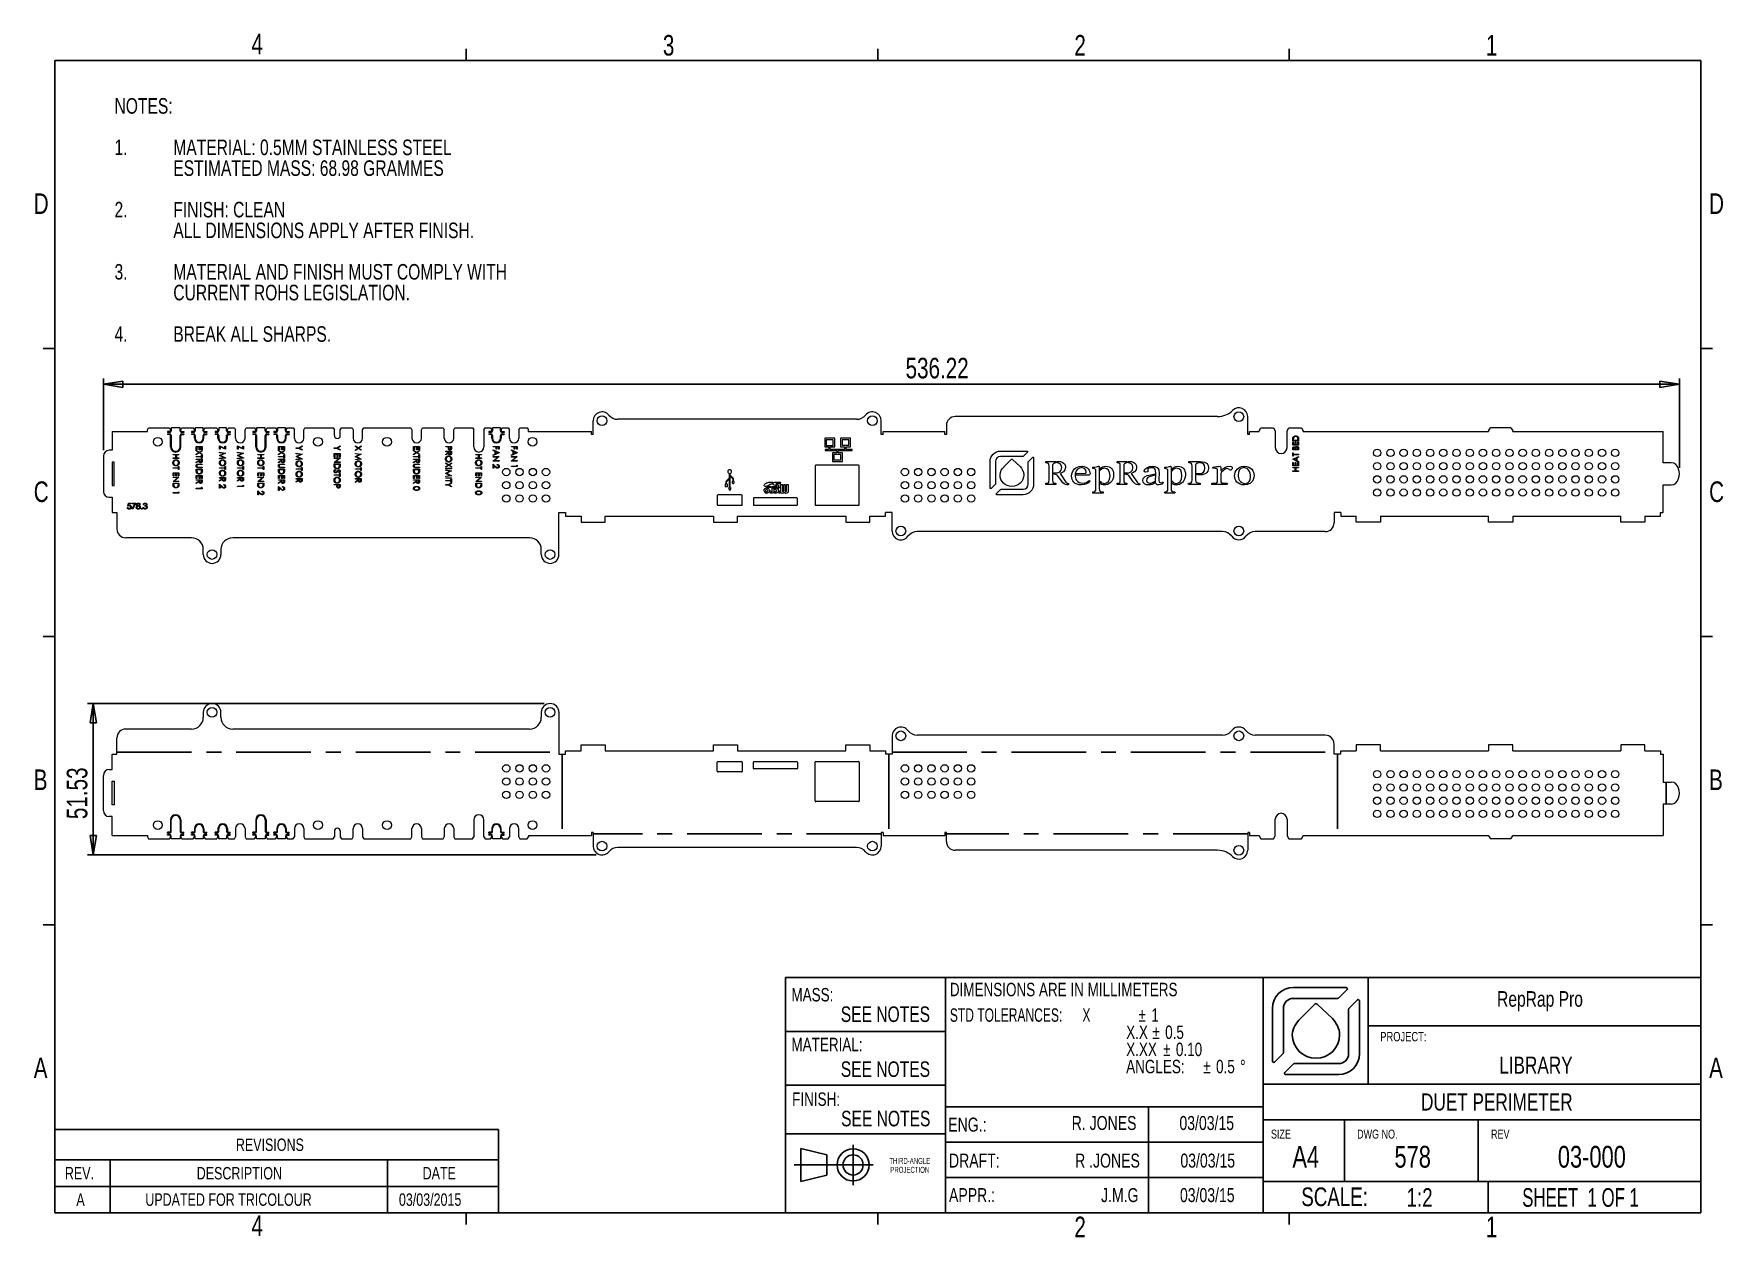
# Model space of a CAD drawing. Header units: millimetres. Extents: x 5 to 292, y 3 to 208.
import ezdxf

# ---------------------------------------------------------------- set-up
doc = ezdxf.new("R2010")
doc.units = ezdxf.units.MM
doc.linetypes.add('CENTERX2', pattern=[20.32, 12.7, -2.54, 2.54, -2.54])
for name, color, linetype in [('DIMENSIONS', 179, 'Continuous'), ('FORMAT', 7, 'Continuous'), ('SLD-0', 7, 'Continuous')]:
    doc.layers.add(name, color=color, linetype=linetype)
doc.styles.add('SLDTEXTSTYLE0', font='TXT', dxfattribs={"width": 0.605})
doc.styles.add('SLDTEXTSTYLE1', font='TXT', dxfattribs={"width": 0.75})
doc.styles.add('SLDTEXTSTYLE2', font='TXT', dxfattribs={"width": 0.670455})
doc.styles.add('SLDTEXTSTYLE3', font='TXT', dxfattribs={"width": 0.673077})
doc.dimstyles.new('SLDDIMSTYLE0', dxfattribs={"dimtxt": 3.5, "dimasz": 3.302, "dimexe": 0, "dimexo": 0.0625, "dimgap": 0.875, "dimtad": 2, "dimlfac": 2, "dimrnd": 1e-09, "dimzin": 12, "dimdsep": 46, "dimtxsty": 'SLDTEXTSTYLE1', "dimblk1": 'CLOSED', "dimblk2": 'CLOSED', "dimsah": 1, "dimcen": 0.09, "dimadec": 0, "dimazin": 3, "dimtfac": 1, "dimtmove": 0, "dimatfit": 0, "dimldrblk": 'CLOSED', "dimfxl": 0, "dimfrac": 2, "dimtolj": 1, "dimtzin": 12, "dimarcsym": 0})
doc.dimstyles.new('SLDDIMSTYLE1', dxfattribs={"dimtxt": 3.5, "dimasz": 3.302, "dimexe": 0, "dimexo": 0.0625, "dimgap": 0.875, "dimtad": 2, "dimlfac": 2, "dimrnd": 1e-09, "dimzin": 12, "dimdsep": 46, "dimtxsty": 'SLDTEXTSTYLE1', "dimblk1": 'CLOSED', "dimblk2": 'CLOSED', "dimsah": 1, "dimcen": 0.09, "dimadec": 0, "dimazin": 3, "dimtfac": 1, "dimtofl": 0, "dimtmove": 0, "dimatfit": 3, "dimldrblk": 'CLOSED', "dimfxl": 0, "dimfrac": 2, "dimtolj": 1, "dimtzin": 12, "dimarcsym": 0})

msp = doc.modelspace()

# ---------------------------------------------------------------- texts
at = {"layer": 'FORMAT'}
for s, insert, char_height, attachment_point, style in [('4', (41.9353, 207.5436), 3.5, 1, 'SLDTEXTSTYLE1'), ('3', (111.9353, 207.3426), 3.5, 1, 'SLDTEXTSTYLE1'), ('2', (181.9353, 207.3426), 3.5, 1, 'SLDTEXTSTYLE1'), ('1', (251.9353, 207.3426), 3.5, 1, 'SLDTEXTSTYLE1'), ('D', (4.9123, 180.4023), 3.5, 1, 'SLDTEXTSTYLE1'), ('D', (289.9123, 180.4023), 3.5, 1, 'SLDTEXTSTYLE1'), ('C', (4.9123, 131.4023), 3.5, 1, 'SLDTEXTSTYLE1'), ('C', (289.9123, 131.4023), 3.5, 1, 'SLDTEXTSTYLE1'), ('B', (4.9123, 82.4023), 3.5, 1, 'SLDTEXTSTYLE1'), ('B', (289.9123, 82.4023), 3.5, 1, 'SLDTEXTSTYLE1'), ('MASS:', (133.8066, 45.2367), 2.286, 1, 'SLDTEXTSTYLE1'), ('RepRap Pro', (261.1487, 44.696), 2.64583, 2, 'SLDTEXTSTYLE1'), ('SEE NOTES', (142.1963, 42.0984), 2.64583, 1, 'SLDTEXTSTYLE1'), ('PROJECT:', (233.9665, 37.7543), 1.5875, 1, 'SLDTEXTSTYLE1'), ('MATERIAL:', (133.8066, 36.763), 2.286, 1, 'SLDTEXTSTYLE1'), ('A', (4.9123, 33.4023), 3.5, 1, 'SLDTEXTSTYLE1'), ('SEE NOTES', (142.1963, 32.7522), 2.64583, 1, 'SLDTEXTSTYLE1'), ('LIBRARY', (260.4534, 33.5623), 2.91042, 2, 'SLDTEXTSTYLE1'), ('A', (289.9123, 33.4023), 3.5, 1, 'SLDTEXTSTYLE1'), ('FINISH:', (133.9214, 27.4725), 2.286, 1, 'SLDTEXTSTYLE1'), ('DUET PERIMETER', (253.8056, 27.3054), 2.910417, 2, 'SLDTEXTSTYLE1'), ('SEE NOTES', (142.254, 24.3488), 2.64583, 1, 'SLDTEXTSTYLE1'), ('ENG.:', (160.4843, 23.1841), 2.38125, 1, 'SLDTEXTSTYLE1'), ('R. JONES', (192.4973, 23.459), 2.38125, 3, 'SLDTEXTSTYLE1'), ('03/03/15', (204.4534, 23.459), 2.38125, 2, 'SLDTEXTSTYLE1'), ('SIZE', (215.381, 21.1464), 1.524, 1, 'SLDTEXTSTYLE1'), ('DWG NO.', (230.0349, 21.1464), 1.524, 1, 'SLDTEXTSTYLE1'), ('REV', (252.8183, 21.1464), 1.524, 1, 'SLDTEXTSTYLE1'), ('A4', (221.299, 18.3799), 3.70417, 2, 'SLDTEXTSTYLE1'), ('578', (239.4888, 18.3799), 3.70417, 2, 'SLDTEXTSTYLE1'), ('03-000', (269.9656, 18.3799), 3.70417, 2, 'SLDTEXTSTYLE1'), ('DRAFT:', (160.6093, 17.0641), 2.38125, 1, 'SLDTEXTSTYLE1'), ('R .JONES', (193.0788, 17.0641), 2.38125, 3, 'SLDTEXTSTYLE1'), ('03/03/15', (204.6229, 17.0641), 2.38125, 2, 'SLDTEXTSTYLE1'), ('APPR.:', (160.6093, 11.1941), 2.38125, 1, 'SLDTEXTSTYLE1'), ('J.M.G', (192.8462, 11.1941), 2.38125, 3, 'SLDTEXTSTYLE1'), ('03/03/15', (204.5462, 11.1941), 2.38125, 2, 'SLDTEXTSTYLE1'), ('SCALE:', (220.543, 11.3083), 3.175, 1, 'SLDTEXTSTYLE1'), ('1:2', (238.45, 11.1902), 3.175, 1, 'SLDTEXTSTYLE1'), ('SHEET  1 OF 1', (258.119, 11.1902), 3.175, 1, 'SLDTEXTSTYLE3'), ('4', (41.9353, 6.5436), 3.5, 1, 'SLDTEXTSTYLE1'), ('2', (181.9353, 6.3426), 3.5, 1, 'SLDTEXTSTYLE1'), ('1', (251.9353, 6.3426), 3.5, 1, 'SLDTEXTSTYLE1')]:
    msp.add_mtext(s, dxfattribs=dict(at, insert=insert, char_height=char_height, attachment_point=attachment_point, style=style))

# ---------------------------------------------------------------- blocks, each defined once
blk = doc.blocks.new('SW_NOTE_0')
at = {"layer": 'FORMAT', "color": 0, "char_height": 2.032, "attachment_point": 2, "style": 'SLDTEXTSTYLE0'}
for s, insert in [('THIRD-ANGLE', (9.24, 2.62)), ('PROJECTION', (9.25, -0.41))]:
    blk.add_mtext(s, dxfattribs=dict(at, insert=insert))
blk = doc.blocks.new('Block4')
at = {"layer": 'FORMAT'}
for p, q in [((390.47, 29.99), (390.47, 18.81)), ((399.36, 27.83), (390.47, 29.99)), ((408.25, 31.22), (408.25, 17.57)), ((408.25, 18.05), (408.25, 30.75)), ((388.18, 24.4), (415.08, 24.4)), ((399.36, 27.83), (399.36, 20.97)), ((399.36, 20.97), (390.47, 18.81))]:
    blk.add_line(p, q, dxfattribs=at)
for radius in [5.46, 3.43]:
    blk.add_circle((408.25, 24.4), radius, dxfattribs=at)
at = {"layer": 'FORMAT', "color": 7}
blk.add_blockref('SW_NOTE_0', (418.3, 24.16), dxfattribs=at)
blk = doc.blocks.new('SW_NOTE_1')
at = {"layer": 'FORMAT', "color": 0, "attachment_point": 1, "style": 'SLDTEXTSTYLE1'}
for s, insert, char_height in [('NOTES:', (0, 3.41), 2.646), ('1.', (0, -3.64), 2.646), ('MATERIAL: 0.5MM STAINLESS STEEL', (10, -3.64), 2.6458), ('ESTIMATED MASS: 68.98 GRAMMES', (10, -7.17), 2.6458), ('2.', (0, -14.23), 2.646), ('FINISH: CLEAN', (10, -14.23), 2.6458), ('ALL DIMENSIONS APPLY AFTER FINISH.', (10, -17.76), 2.6458), ('3.', (0, -24.81), 2.646), ('MATERIAL AND FINISH MUST COMPLY WITH', (10, -24.81), 2.6458), ('CURRENT ROHS LEGISLATION.', (10, -28.34), 2.6458), ('4.', (0, -35.39), 2.646), ('BREAK ALL SHARPS.', (10, -35.39), 2.6458)]:
    blk.add_mtext(s, dxfattribs=dict(at, insert=insert, char_height=char_height))
blk = doc.blocks.new('SW_NOTE_2')
at = {"layer": 'FORMAT', "color": 0, "attachment_point": 1}
for s, insert, char_height, style in [('DIMENSIONS ARE IN MILLIMETERS', (0, 2.95), 2.286, 'SLDTEXTSTYLE1'), ('STD TOLERANCES:      X', (0, -1.39), 2.286, 'SLDTEXTSTYLE2'), ('%%p', (32.09, -1.39), 2.286, 'SLDTEXTSTYLE1'), ('1', (34.27, -1.39), 2.29, 'SLDTEXTSTYLE1'), ('X.X', (30, -4.31), 2.286, 'SLDTEXTSTYLE1'), ('%%p', (34.45, -4.31), 2.286, 'SLDTEXTSTYLE1'), ('0.5', (36.63, -4.31), 2.286, 'SLDTEXTSTYLE1'), ('X.XX', (30, -7.23), 2.286, 'SLDTEXTSTYLE1'), ('%%p', (36.28, -7.23), 2.286, 'SLDTEXTSTYLE1'), ('0.10', (38.46, -7.23), 2.286, 'SLDTEXTSTYLE1'), ('ANGLES:', (30, -10.15), 2.286, 'SLDTEXTSTYLE1'), ('%%p', (43.11, -10.15), 2.286, 'SLDTEXTSTYLE1'), ('0.5', (45.29, -10.15), 2.286, 'SLDTEXTSTYLE1'), ('%%d', (49.39, -10.15), 2.286, 'SLDTEXTSTYLE1')]:
    blk.add_mtext(s, dxfattribs=dict(at, insert=insert, char_height=char_height, style=style))
blk = doc.blocks.new('SW_TABLEANNOTATION_0')
at = {"layer": 'DIMENSIONS', "color": 0}
for p, q in [((0, 0), (0, -14.16)), ((75.46, 0), (0, 0)), ((75.46, -14.16), (75.46, 0)), ((0, -5.18), (75.46, -5.18)), ((9.43, -5.18), (9.43, -9.67)), ((56.6, -5.18), (56.6, -9.67)), ((0, -9.67), (75.46, -9.67)), ((9.43, -9.67), (9.43, -14.16)), ((56.6, -9.67), (56.6, -14.16)), ((0, -14.16), (75.46, -14.16))]:
    blk.add_line(p, q, dxfattribs=at)
at = {"layer": 'DIMENSIONS', "color": 0, "attachment_point": 1, "style": 'SLDTEXTSTYLE1'}
for s, insert, char_height in [('REVISIONS', (30.81, -1.53), 2.117), ('REV.', (1.72, -6.37), 2.117), ('DESCRIPTION', (24.15, -6.37), 2.1167), ('DATE', (62.58, -6.37), 2.117), ('A', (3.67, -10.86), 2.12), ('UPDATED FOR TRICOLOUR', (15.4, -10.86), 2.1167), ('03/03/2015', (58.54, -10.86), 2.117)]:
    blk.add_mtext(s, dxfattribs=dict(at, insert=insert, char_height=char_height))
blk = doc.blocks.new('_CLOSED')
at = {"color": 0, "linetype": 'ByBlock', "lineweight": -2}
for p, q in [((-1, 0.166667), (0, 0)), ((-1, 0.166667), (-1, -0.166667)), ((0, 0), (-1, -0.166667)), ((0, 0), (-1, 0))]:
    blk.add_line(p, q, dxfattribs=at)
blk = doc.blocks.new('_D')
at = {"layer": 'DIMENSIONS'}
for p, q in [((91.75, 93.63), (14.04, 93.63)), ((15.04, 93.63), (15.04, 67.86)), ((100.58, 67.86), (14.04, 67.86))]:
    blk.add_line(p, q, dxfattribs=at)
at = {"layer": 'DIMENSIONS', "xscale": 3.302, "yscale": 3.302}
for p, rotation in [((15.04, 93.63, 27.85), 90.0000000000004), ((15.04, 67.86, 27.85), 270.0000000000004)]:
    blk.add_blockref('_CLOSED', p, dxfattribs=dict(at, rotation=rotation))
at = {"layer": 'DIMENSIONS', "insert": (10.53, 73.96), "char_height": 3.5, "attachment_point": 1, "rotation": 90, "style": 'SLDTEXTSTYLE1'}
blk.add_mtext('51.53', dxfattribs=at)
blk = doc.blocks.new('_D_1')
at = {"layer": 'DIMENSIONS'}
for p, q in [((16.75, 136.7), (16.75, 148.92)), ((16.75, 147.92), (284.86, 147.92)), ((284.86, 133.7), (284.86, 148.92))]:
    blk.add_line(p, q, dxfattribs=at)
at = {"layer": 'DIMENSIONS', "xscale": 3.302, "yscale": 3.302}
for p, rotation in [((16.75, 147.92, -27.85), 179.9999999999998), ((284.86, 147.92, -27.85), 359.9999999999998)]:
    blk.add_blockref('_CLOSED', p, dxfattribs=dict(at, rotation=rotation))
at = {"layer": 'DIMENSIONS', "insert": (153.22, 152.43), "char_height": 3.5, "attachment_point": 1, "style": 'SLDTEXTSTYLE1'}
blk.add_mtext('536.22', dxfattribs=at)

# ---------------------------------------------------------------- dimensions: what is measured, and where the dimension line sits
at = {"layer": 'DIMENSIONS'}
dim = msp.add_linear_dim(base=(284.8605, 147.9168), p1=(16.7529, 135.6991), p2=(284.8605, 132.6991), dimstyle='SLDDIMSTYLE1', dxfattribs=at)
dim.commit()
dim.dimension.update_dxf_attribs({"geometry": '_D_1', "text_midpoint": (160.3296, 147.9168), "dimtype": 160})
dim = msp.add_linear_dim(base=(15.0449, 67.8624), p1=(92.7529, 93.6263), p2=(101.5849, 67.8624), angle=90, dimstyle='SLDDIMSTYLE0', dxfattribs=at)
dim.commit()
dim.dimension.update_dxf_attribs({"geometry": '_D', "text_midpoint": (15.0449, 79.7776), "dimtype": 160})

# ---------------------------------------------------------------- linework, layer by layer
at = {"color": 7, "linetype": 'Continuous', "lineweight": 15}
for p, q in [((100.0849, 139.3991), (100.0849, 141.7311)), ((144.8906, 141.9651), (104.2791, 141.9651)), ((149.0849, 139.3991), (149.0849, 141.7311)), ((160.1739, 140.9311), (160.1739, 139.3991)), ((206.2988, 142.4311), (161.6739, 142.4311)), ((211.4168, 139.3991), (211.4168, 142.4311)), ((18.2529, 139.8991), (18.2529, 136.6991)), ((18.2529, 139.8991), (24.2529, 139.8991)), ((24.2529, 140.1527), (24.4529, 140.4991)), ((24.2529, 139.8991), (24.2529, 140.1527)), ((24.4529, 140.4991), (27.9779, 140.4991)), ((28.0279, 139.8741), (27.6779, 139.8741)), ((27.6779, 139.8741), (27.6779, 139.7491)), ((28.0279, 139.7491), (27.6779, 139.7491)), ((27.6779, 139.4991), (27.6779, 139.3741)), ((27.6779, 139.4991), (28.0279, 139.4991)), ((28.0279, 139.3741), (27.6779, 139.3741)), ((27.9779, 140.4991), (28.1779, 140.1527)), ((28.1779, 140.0241), (28.1779, 140.1527)), ((28.1779, 137.2741), (28.1779, 139.2241)), ((28.3029, 140.5027), (28.3029, 140.0241)), ((29.8029, 140.5027), (28.3029, 140.5027)), ((28.3029, 139.2241), (28.3029, 137.2741)), ((29.8029, 140.0241), (29.8029, 140.5027)), ((29.8029, 137.2741), (29.8029, 139.2241)), ((29.9279, 140.1527), (30.1279, 140.4991)), ((29.9279, 140.0241), (29.9279, 140.1527)), ((29.9279, 137.2741), (29.9279, 139.2241)), ((30.0779, 139.8741), (30.4279, 139.8741)), ((30.4279, 139.7491), (30.0779, 139.7491)), ((30.0779, 139.4991), (30.4279, 139.4991)), ((30.0779, 139.3741), (30.4279, 139.3741)), ((30.1279, 140.4991), (32.0529, 140.4991)), ((30.4279, 139.8741), (30.4279, 139.7491)), ((30.4279, 139.4991), (30.4279, 139.3741)), ((32.1029, 139.8741), (31.7529, 139.8741)), ((31.7529, 139.8741), (31.7529, 139.7491)), ((32.1029, 139.7491), (31.7529, 139.7491)), ((31.7529, 139.4991), (31.7529, 139.3741)), ((31.7529, 139.4991), (32.1029, 139.4991)), ((32.1029, 139.3741), (31.7529, 139.3741)), ((32.0529, 140.4991), (32.2529, 140.1527)), ((32.2529, 140.0241), (32.2529, 140.1527)), ((32.2529, 138.7491), (32.2529, 139.2241)), ((32.3779, 140.4991), (32.3779, 140.0241)), ((33.7279, 140.4991), (32.3779, 140.4991)), ((32.3779, 139.2241), (32.3779, 138.7491)), ((33.7279, 140.0241), (33.7279, 140.4991)), ((33.7279, 138.7491), (33.7279, 139.2241)), ((33.8529, 140.1527), (34.0529, 140.4991)), ((33.8529, 140.0241), (33.8529, 140.1527)), ((33.8529, 138.7491), (33.8529, 139.2241)), ((34.0029, 139.8741), (34.3529, 139.8741)), ((34.3529, 139.7491), (34.0029, 139.7491)), ((34.0029, 139.4991), (34.3529, 139.4991)), ((34.0029, 139.3741), (34.3529, 139.3741)), ((34.0529, 140.4991), (36.0529, 140.4991)), ((34.3529, 139.8741), (34.3529, 139.7491)), ((34.3529, 139.4991), (34.3529, 139.3741)), ((36.1029, 139.8741), (35.7529, 139.8741)), ((35.7529, 139.8741), (35.7529, 139.7491)), ((36.1029, 139.7491), (35.7529, 139.7491)), ((35.7529, 139.4991), (36.1029, 139.4991)), ((35.7529, 139.4991), (35.7529, 139.3741)), ((36.1029, 139.3741), (35.7529, 139.3741)), ((36.0529, 140.4991), (36.2529, 140.1527)), ((36.2529, 140.0241), (36.2529, 140.1527)), ((36.2529, 138.7491), (36.2529, 139.2241)), ((36.3779, 140.4991), (36.3779, 140.0241)), ((37.7279, 140.4991), (36.3779, 140.4991)), ((36.3779, 139.2241), (36.3779, 138.7491)), ((37.7279, 140.0241), (37.7279, 140.4991)), ((37.7279, 138.7491), (37.7279, 139.2241)), ((37.8529, 140.1527), (38.0529, 140.4991)), ((37.8529, 140.0241), (37.8529, 140.1527)), ((37.8529, 138.7491), (37.8529, 139.2241)), ((38.0029, 139.8741), (38.3529, 139.8741)), ((38.3529, 139.7491), (38.0029, 139.7491)), ((38.0029, 139.4991), (38.3529, 139.4991)), ((38.0029, 139.3741), (38.3529, 139.3741)), ((38.0529, 140.4991), (39.0529, 140.4991)), ((38.3529, 139.8741), (38.3529, 139.7491)), ((38.3529, 139.4991), (38.3529, 139.3741)), ((39.0529, 140.4991), (39.2529, 140.1527)), ((39.2529, 138.7491), (39.2529, 140.1527)), ((40.8529, 140.1527), (41.0529, 140.4991)), ((40.8529, 138.7491), (40.8529, 140.1527)), ((41.0529, 140.4991), (42.4779, 140.4991)), ((42.5279, 139.8741), (42.1779, 139.8741)), ((42.1779, 139.8741), (42.1779, 139.7491)), ((42.5279, 139.7491), (42.1779, 139.7491)), ((42.1779, 139.4991), (42.5279, 139.4991)), ((42.1779, 139.4991), (42.1779, 139.3741)), ((42.5279, 139.3741), (42.1779, 139.3741)), ((42.4779, 140.4991), (42.6779, 140.1527)), ((42.6779, 140.0241), (42.6779, 140.1527)), ((42.6779, 137.2741), (42.6779, 139.2241)), ((42.8029, 140.5027), (42.8029, 140.0241)), ((44.3029, 140.5027), (42.8029, 140.5027)), ((42.8029, 139.2241), (42.8029, 137.2741)), ((44.3029, 140.0241), (44.3029, 140.5027)), ((44.3029, 137.2741), (44.3029, 139.2241)), ((44.4279, 140.1527), (44.6279, 140.4991)), ((44.4279, 140.0241), (44.4279, 140.1527)), ((44.4279, 137.2741), (44.4279, 139.2241)), ((44.5779, 139.8741), (44.9279, 139.8741)), ((44.9279, 139.7491), (44.5779, 139.7491)), ((44.5779, 139.4991), (44.9279, 139.4991)), ((44.5779, 139.3741), (44.9279, 139.3741)), ((44.6279, 140.4991), (46.0529, 140.4991)), ((44.9279, 139.8741), (44.9279, 139.7491)), ((44.9279, 139.4991), (44.9279, 139.3741)), ((46.1029, 139.8741), (45.7529, 139.8741)), ((45.7529, 139.8741), (45.7529, 139.7491)), ((46.1029, 139.7491), (45.7529, 139.7491)), ((45.7529, 139.4991), (45.7529, 139.3741)), ((45.7529, 139.4991), (46.1029, 139.4991)), ((46.1029, 139.3741), (45.7529, 139.3741)), ((46.0529, 140.4991), (46.2529, 140.1527)), ((46.2529, 140.0241), (46.2529, 140.1527)), ((46.2529, 138.7491), (46.2529, 139.2241)), ((46.3779, 140.4991), (46.3779, 140.0241)), ((47.7279, 140.4991), (46.3779, 140.4991)), ((46.3779, 139.2241), (46.3779, 138.7491)), ((47.7279, 140.0241), (47.7279, 140.4991)), ((47.7279, 138.7491), (47.7279, 139.2241)), ((47.8529, 140.1527), (48.0529, 140.4991)), ((47.8529, 140.0241), (47.8529, 140.1527)), ((47.8529, 138.7491), (47.8529, 139.2241)), ((48.0029, 139.8741), (48.3529, 139.8741)), ((48.3529, 139.7491), (48.0029, 139.7491)), ((48.0029, 139.4991), (48.3529, 139.4991)), ((48.0029, 139.3741), (48.3529, 139.3741)), ((48.0529, 140.4991), (49.0529, 140.4991)), ((48.3529, 139.8741), (48.3529, 139.7491)), ((48.3529, 139.4991), (48.3529, 139.3741)), ((49.0529, 140.4991), (49.2529, 140.1527)), ((49.2529, 138.7491), (49.2529, 140.1527)), ((50.8529, 140.1527), (51.0529, 140.4991)), ((50.8529, 138.7491), (50.8529, 140.1527)), ((51.0529, 140.4991), (55.8529, 140.4991)), ((55.8529, 140.4991), (56.0529, 140.1527)), ((56.0529, 139.1991), (56.0529, 140.1527)), ((57.0529, 140.1527), (57.2529, 140.4991)), ((57.0529, 139.1991), (57.0529, 140.1527)), ((57.2529, 140.4991), (59.0529, 140.4991)), ((59.0529, 140.4991), (59.2529, 140.1527)), ((59.2529, 140.1527), (59.2529, 138.7491)), ((60.8529, 140.1527), (61.0529, 140.4991)), ((60.8529, 138.7491), (60.8529, 140.1527)), ((61.0529, 140.4991), (69.0529, 140.4991)), ((69.0529, 140.4991), (69.2529, 140.1527)), ((69.2529, 140.1527), (69.2529, 138.7491)), ((70.8529, 140.1527), (71.0529, 140.4991)), ((70.8529, 138.7491), (70.8529, 140.1527)), ((71.0529, 140.4991), (74.5529, 140.4991)), ((74.5529, 140.4991), (74.7529, 140.1527)), ((74.7529, 138.7491), (74.7529, 140.1527)), ((76.3529, 140.1527), (76.5529, 140.4991)), ((76.3529, 138.7491), (76.3529, 140.1527)), ((76.5529, 140.4991), (79.5529, 140.4991)), ((79.5529, 140.4991), (79.7529, 140.1527)), ((79.7529, 137.2741), (79.7529, 140.1527)), ((81.5029, 140.1527), (81.7029, 140.4991)), ((81.5029, 140.1527), (81.5029, 137.2741)), ((81.7029, 140.4991), (82.6279, 140.4991)), ((82.6779, 139.8741), (82.3279, 139.8741)), ((82.3279, 139.8741), (82.3279, 139.7491)), ((82.6779, 139.7491), (82.3279, 139.7491)), ((82.3279, 139.4991), (82.3279, 139.3741)), ((82.3279, 139.4991), (82.6779, 139.4991)), ((82.6779, 139.3741), (82.3279, 139.3741)), ((82.6279, 140.4991), (82.8279, 140.1527)), ((82.8279, 140.0241), (82.8279, 140.1527)), ((82.8279, 138.7491), (82.8279, 139.2241)), ((82.9529, 140.4991), (82.9529, 140.0241)), ((84.3029, 140.4991), (82.9529, 140.4991)), ((82.9529, 139.2241), (82.9529, 138.7491)), ((84.3029, 140.0241), (84.3029, 140.4991)), ((84.3029, 138.7491), (84.3029, 139.2241)), ((84.4279, 140.1527), (84.6279, 140.4991)), ((84.4279, 140.1527), (84.4279, 140.0241)), ((84.4279, 139.2241), (84.4279, 138.7491)), ((84.5779, 139.8741), (84.9279, 139.8741)), ((84.9279, 139.7491), (84.5779, 139.7491)), ((84.5779, 139.4991), (84.9279, 139.4991)), ((84.5779, 139.3741), (84.9279, 139.3741)), ((84.6279, 140.4991), (85.6279, 140.4991)), ((84.9279, 139.8741), (84.9279, 139.7491)), ((84.9279, 139.4991), (84.9279, 139.3741)), ((85.6279, 140.4991), (85.8279, 140.1527)), ((85.8279, 138.7491), (85.8279, 140.1527)), ((87.4279, 140.1527), (87.6279, 140.4991)), ((87.4279, 140.1527), (87.4279, 138.7491)), ((87.6279, 140.4991), (88.8529, 140.4991)), ((88.8529, 140.4991), (89.0529, 140.1527)), ((89.0529, 139.8991), (89.0529, 140.1527)), ((89.0529, 139.8991), (99.7849, 139.8991)), ((99.7849, 139.3991), (99.7849, 139.8991)), ((100.0849, 139.3991), (99.7849, 139.3991)), ((139.4737, 138.0026), (139.4732, 137.2591)), ((139.4742, 138.7461), (139.4737, 138.0026)), ((141.1772, 138.7471), (139.4742, 138.7461)), ((139.7402, 138.4801), (139.7392, 137.5251)), ((140.9112, 138.4811), (139.7402, 138.4801)), ((140.9112, 137.5251), (140.9112, 138.4811)), ((141.1772, 137.2591), (141.1772, 138.7471)), ((142.1512, 138.7651), (142.1512, 137.2771)), ((143.8552, 138.7651), (142.1512, 138.7651)), ((142.4182, 138.4981), (142.4172, 137.5431)), ((143.5878, 138.4977), (142.4182, 138.4981)), ((143.5892, 137.5431), (143.5892, 138.0197)), ((143.8552, 137.2771), (143.8552, 138.7651)), ((149.3849, 139.3991), (149.0849, 139.3991)), ((149.3849, 139.3991), (149.3849, 139.8991)), ((149.3849, 139.8991), (159.8739, 139.8991)), ((159.8739, 139.3991), (159.8739, 139.8991)), ((160.1739, 139.3991), (159.8739, 139.3991)), ((211.7168, 139.3991), (211.4168, 139.3991)), ((211.7168, 139.3991), (211.7168, 139.8991)), ((211.7168, 139.8991), (213.3668, 139.8991)), ((213.3668, 139.9795), (213.6668, 140.4991)), ((213.3668, 139.8991), (213.3668, 139.9795)), ((213.6668, 140.4991), (215.8168, 140.4991)), ((215.8168, 140.4991), (216.1168, 139.9795)), ((216.1168, 139.9795), (216.1168, 137.1491)), ((218.1168, 139.9795), (218.4168, 140.4991)), ((218.1168, 137.1491), (218.1168, 139.9795)), ((218.4168, 140.4991), (220.5668, 140.4991)), ((219.0773, 138.3157), (219.0773, 138.5176)), ((220.0773, 138.3157), (219.0773, 138.3157)), ((219.0773, 138.1362), (219.1799, 138.1362)), ((219.0773, 137.5721), (219.0773, 138.1362)), ((219.1799, 138.4758), (219.1799, 138.4054)), ((219.1799, 138.4054), (219.9748, 138.4054)), ((219.1799, 138.1362), (219.1799, 137.6619)), ((219.4876, 138.1362), (219.5901, 138.1362)), ((219.4876, 137.6619), (219.4876, 138.1362)), ((219.5901, 138.1362), (219.5901, 137.6619)), ((219.9748, 138.4054), (219.9748, 138.5202)), ((219.9748, 138.1362), (220.0773, 138.1362)), ((219.9748, 137.6619), (219.9748, 138.1362)), ((220.0773, 138.6256), (220.0773, 138.3157)), ((220.0773, 138.1362), (220.0773, 137.5721)), ((220.5668, 140.4991), (220.8668, 139.9795)), ((220.8668, 139.8991), (220.8668, 139.9795)), ((220.8668, 139.8991), (252.3988, 139.8991)), ((252.3988, 139.9795), (252.6988, 140.4991)), ((252.3988, 139.9795), (252.3988, 139.8991)), ((256.1988, 140.4991), (252.6988, 140.4991)), ((256.1988, 140.4991), (256.4988, 139.9795)), ((256.4988, 139.8991), (256.4988, 139.9795)), ((256.4988, 139.8991), (282.1238, 139.8991)), ((282.1238, 134.5741), (282.1238, 139.8991)), ((16.7529, 135.6991), (16.7529, 129.6991)), ((18.2529, 136.6991), (17.7529, 136.6991)), ((28.6133, 135.9017), (28.6133, 135.9914)), ((28.6133, 135.9914), (29.6133, 135.9914)), ((29.1005, 135.9017), (28.6133, 135.9017)), ((28.6133, 135.3889), (29.1005, 135.3889)), ((28.6133, 135.2991), (28.6133, 135.3889)), ((29.6133, 135.2991), (28.6133, 135.2991)), ((29.1005, 135.3889), (29.1005, 135.9017)), ((29.2031, 135.9017), (29.2031, 135.3889)), ((29.6133, 135.9017), (29.2031, 135.9017)), ((29.2031, 135.3889), (29.6133, 135.3889)), ((29.6133, 135.9914), (29.6133, 135.9017)), ((29.6133, 135.3889), (29.6133, 135.2991)), ((32.5685, 136.7937), (32.5685, 137.3578)), ((32.5685, 137.3578), (33.5685, 137.3578)), ((32.6711, 136.7937), (32.5685, 136.7937)), ((32.5685, 136.6976), (33.0785, 136.3711)), ((32.5685, 136.594), (32.5685, 136.6976)), ((32.9976, 136.3194), (32.5685, 136.594)), ((32.5685, 136.0447), (32.9976, 136.3194)), ((33.0785, 136.2675), (32.5685, 135.9412)), ((32.5685, 135.9412), (32.5685, 136.0447)), ((32.5685, 135.6655), (33.4659, 135.6655)), ((32.5685, 135.5758), (32.5685, 135.6655)), ((33.4659, 135.5758), (32.5685, 135.5758)), ((32.5685, 135.1142), (32.5685, 135.204)), ((32.5685, 135.204), (33.5685, 135.204)), ((33.03, 135.1142), (32.5685, 135.1142)), ((32.6711, 137.2681), (32.6711, 136.7937)), ((33.0557, 137.2681), (32.6711, 137.2681)), ((33.03, 135.0413), (33.03, 135.1142)), ((33.0557, 136.7937), (33.0557, 137.2681)), ((33.1583, 136.7937), (33.0557, 136.7937)), ((33.0785, 136.3711), (33.5685, 136.6848)), ((33.5685, 135.954), (33.0785, 136.2675)), ((33.1326, 135.1142), (33.1312, 134.9311)), ((33.4659, 135.1142), (33.1326, 135.1142)), ((33.1583, 137.2681), (33.1583, 136.7937)), ((33.4659, 137.2681), (33.1583, 137.2681)), ((33.5685, 136.5812), (33.1595, 136.3194)), ((33.1595, 136.3194), (33.5685, 136.0575)), ((33.4659, 136.7937), (33.4659, 137.2681)), ((33.5685, 136.7937), (33.4659, 136.7937)), ((33.4659, 135.8835), (33.5685, 135.8835)), ((33.4659, 135.6655), (33.4659, 135.8835)), ((33.4659, 135.3578), (33.4659, 135.5758)), ((33.5685, 135.3578), (33.4659, 135.3578)), ((33.4659, 134.9267), (33.4659, 135.1142)), ((33.5685, 137.3578), (33.5685, 136.7937)), ((33.5685, 136.6848), (33.5685, 136.5812)), ((33.5685, 136.0575), (33.5685, 135.954)), ((33.5685, 135.8835), (33.5685, 135.3578)), ((33.5685, 135.204), (33.5685, 135.0039)), ((36.5278, 137.4476), (37.4252, 137.0281)), ((36.5278, 136.8963), (36.5278, 137.4476)), ((36.6304, 136.8963), (36.5278, 136.8963)), ((36.5278, 136.3578), (37.5278, 136.2258)), ((36.5278, 136.2675), (36.5278, 136.3578)), ((37.2489, 136.1719), (36.5278, 136.2675)), ((36.5278, 135.8096), (37.2489, 136.1719)), ((36.5278, 135.7893), (36.5278, 135.8096)), ((37.2473, 135.4283), (36.5278, 135.7893)), ((36.5278, 135.3326), (37.2473, 135.4283)), ((37.5278, 135.3753), (36.5278, 135.2424)), ((36.5278, 135.2424), (36.5278, 135.3326)), ((36.6304, 137.3029), (36.6304, 136.8963)), ((37.5278, 136.8835), (36.6304, 137.3029)), ((37.5278, 136.213), (36.7073, 135.8001)), ((36.7073, 135.8001), (37.5278, 135.3883)), ((37.4252, 137.4091), (37.5278, 137.4091)), ((37.4252, 137.0281), (37.4252, 137.4091)), ((37.5278, 137.4091), (37.5278, 136.8835)), ((37.5278, 136.2258), (37.5278, 136.213)), ((37.5278, 135.3883), (37.5278, 135.3753)), ((39.5819, 137.4476), (40.4793, 137.0281)), ((39.5819, 136.8963), (39.5819, 137.4476)), ((39.6845, 136.8963), (39.5819, 136.8963)), ((39.5819, 136.3578), (40.5819, 136.2258)), ((39.5819, 136.2675), (39.5819, 136.3578)), ((40.303, 136.1719), (39.5819, 136.2675)), ((39.5819, 135.8096), (40.303, 136.1719)), ((39.5819, 135.7893), (39.5819, 135.8096)), ((40.3014, 135.4283), (39.5819, 135.7893)), ((39.5819, 135.3326), (40.3014, 135.4283)), ((40.5819, 135.3753), (39.5819, 135.2424)), ((39.5819, 135.2424), (39.5819, 135.3326)), ((39.6845, 137.3029), (39.6845, 136.8963)), ((40.5819, 136.8835), (39.6845, 137.3029)), ((40.5819, 136.213), (39.7614, 135.8001)), ((39.7614, 135.8001), (40.5819, 135.3883)), ((40.4793, 137.4091), (40.5819, 137.4091)), ((40.4793, 137.0281), (40.4793, 137.4091)), ((40.5819, 137.4091), (40.5819, 136.8835)), ((40.5819, 136.2258), (40.5819, 136.213)), ((40.5819, 135.3883), (40.5819, 135.3753)), ((43.0362, 135.9017), (43.0362, 135.9914)), ((43.0362, 135.9914), (44.0362, 135.9914)), ((43.5233, 135.9017), (43.0362, 135.9017)), ((43.0362, 135.3889), (43.5233, 135.3889)), ((43.0362, 135.2991), (43.0362, 135.3889)), ((44.0362, 135.2991), (43.0362, 135.2991)), ((43.5233, 135.3889), (43.5233, 135.9017)), ((43.6259, 135.9017), (43.6259, 135.3889)), ((44.0362, 135.9017), (43.6259, 135.9017)), ((43.6259, 135.3889), (44.0362, 135.3889)), ((44.0362, 135.9914), (44.0362, 135.9017)), ((44.0362, 135.3889), (44.0362, 135.2991)), ((46.5603, 136.7937), (46.5603, 137.3578)), ((46.5603, 137.3578), (47.5603, 137.3578)), ((46.6628, 136.7937), (46.5603, 136.7937)), ((46.5603, 136.6976), (47.0703, 136.3711)), ((46.5603, 136.594), (46.5603, 136.6976)), ((46.9894, 136.3194), (46.5603, 136.594)), ((46.5603, 136.0447), (46.9894, 136.3194)), ((47.0703, 136.2675), (46.5603, 135.9412)), ((46.5603, 135.9412), (46.5603, 136.0447)), ((46.5603, 135.6655), (47.4577, 135.6655)), ((46.5603, 135.5758), (46.5603, 135.6655)), ((47.4577, 135.5758), (46.5603, 135.5758)), ((46.5603, 135.1142), (46.5603, 135.204)), ((46.5603, 135.204), (47.5603, 135.204)), ((47.0218, 135.1142), (46.5603, 135.1142)), ((46.6628, 137.2681), (46.6628, 136.7937)), ((47.0475, 137.2681), (46.6628, 137.2681)), ((47.0218, 135.0413), (47.0218, 135.1142)), ((47.0475, 136.7937), (47.0475, 137.2681)), ((47.15, 136.7937), (47.0475, 136.7937)), ((47.0703, 136.3711), (47.5603, 136.6848)), ((47.5603, 135.954), (47.0703, 136.2675)), ((47.1244, 135.1142), (47.123, 134.9311)), ((47.4577, 135.1142), (47.1244, 135.1142)), ((47.15, 137.2681), (47.15, 136.7937)), ((47.4577, 137.2681), (47.15, 137.2681)), ((47.5603, 136.5812), (47.1512, 136.3194)), ((47.1512, 136.3194), (47.5603, 136.0575)), ((47.4577, 136.7937), (47.4577, 137.2681)), ((47.5603, 136.7937), (47.4577, 136.7937)), ((47.4577, 135.8835), (47.5603, 135.8835)), ((47.4577, 135.6655), (47.4577, 135.8835)), ((47.4577, 135.3578), (47.4577, 135.5758)), ((47.5603, 135.3578), (47.4577, 135.3578)), ((47.4577, 134.9267), (47.4577, 135.1142)), ((47.5603, 137.3578), (47.5603, 136.7937)), ((47.5603, 136.6848), (47.5603, 136.5812)), ((47.5603, 136.0575), (47.5603, 135.954)), ((47.5603, 135.8835), (47.5603, 135.3578)), ((47.5603, 135.204), (47.5603, 135.0039)), ((49.5582, 137.1142), (50.0336, 137.1142)), ((49.5582, 137.0245), (49.5582, 137.1142)), ((50.0336, 137.0245), (49.5582, 137.0245)), ((49.5582, 136.1912), (50.5582, 136.0592)), ((49.5582, 136.1008), (49.5582, 136.1912)), ((50.2794, 136.0053), (49.5582, 136.1008)), ((49.5582, 135.6429), (50.2794, 136.0053)), ((49.5582, 135.6227), (49.5582, 135.6429)), ((50.2778, 135.2617), (49.5582, 135.6227)), ((49.5582, 135.1659), (50.2778, 135.2617)), ((50.5582, 135.2086), (49.5582, 135.0758)), ((49.5582, 135.0758), (49.5582, 135.1659)), ((50.5582, 136.0463), (49.7377, 135.6335)), ((49.7377, 135.6335), (50.5582, 135.2216)), ((50.0336, 137.1142), (50.5582, 137.4348)), ((50.5582, 136.704), (50.0336, 137.0245)), ((50.5582, 137.332), (50.1285, 137.0692)), ((50.1285, 137.0692), (50.5582, 136.8067)), ((50.5582, 137.4348), (50.5582, 137.332)), ((50.5582, 136.8067), (50.5582, 136.704)), ((50.5582, 136.0592), (50.5582, 136.0463)), ((50.5582, 135.2216), (50.5582, 135.2086)), ((56.0223, 137.1142), (56.4977, 137.1142)), ((56.0223, 137.0245), (56.0223, 137.1142)), ((56.4977, 137.0245), (56.0223, 137.0245)), ((56.0223, 135.5758), (56.0223, 136.1399)), ((56.0223, 136.1399), (57.0223, 136.1399)), ((56.1249, 135.5758), (56.0223, 135.5758)), ((56.0223, 135.3963), (57.0223, 135.3963)), ((56.0223, 135.3065), (56.0223, 135.3963)), ((56.8076, 135.3065), (56.0223, 135.3065)), ((56.0223, 134.6475), (56.8076, 135.3065)), ((56.1249, 136.0501), (56.1249, 135.5758)), ((56.5095, 136.0501), (56.1249, 136.0501)), ((57.0223, 135.3775), (56.2353, 134.7168)), ((56.4977, 137.1142), (57.0223, 137.4348)), ((57.0223, 136.704), (56.4977, 137.0245)), ((56.5095, 135.5758), (56.5095, 136.0501)), ((56.6121, 135.5758), (56.5095, 135.5758)), ((57.0223, 137.332), (56.5926, 137.0692)), ((56.5926, 137.0692), (57.0223, 136.8067)), ((56.6121, 136.0501), (56.6121, 135.5758)), ((56.9198, 136.0501), (56.6121, 136.0501)), ((56.9198, 135.5758), (56.9198, 136.0501)), ((57.0223, 135.5758), (56.9198, 135.5758)), ((57.0223, 137.4348), (57.0223, 137.332)), ((57.0223, 136.8067), (57.0223, 136.704)), ((57.0223, 136.1399), (57.0223, 135.5758)), ((57.0223, 135.3963), (57.0223, 135.3775)), ((59.6323, 137.4412), (60.1423, 137.1146)), ((59.6323, 137.3376), (59.6323, 137.4412)), ((60.0614, 137.063), (59.6323, 137.3376)), ((59.6323, 136.7883), (60.0614, 137.063)), ((60.1423, 137.0111), (59.6323, 136.6848)), ((59.6323, 136.6848), (59.6323, 136.7883)), ((59.6323, 136.1783), (60.6323, 136.0463)), ((59.6323, 136.088), (59.6323, 136.1783)), ((60.3534, 135.9924), (59.6323, 136.088)), ((59.6323, 135.6301), (60.3534, 135.9924)), ((59.6323, 135.6098), (59.6323, 135.6301)), ((60.3518, 135.2489), (59.6323, 135.6098)), ((59.6323, 135.1531), (60.3518, 135.2489)), ((60.6323, 135.1958), (59.6323, 135.063)), ((59.6323, 135.063), (59.6323, 135.1531)), ((60.6323, 136.0335), (59.8118, 135.6207)), ((59.8118, 135.6207), (60.6323, 135.2088)), ((60.1423, 137.1146), (60.6323, 137.4283)), ((60.6323, 136.6976), (60.1423, 137.0111)), ((60.6323, 137.3248), (60.2232, 137.063)), ((60.2232, 137.063), (60.6323, 136.8011)), ((60.6323, 137.4283), (60.6323, 137.3248)), ((60.6323, 136.8011), (60.6323, 136.6976)), ((60.6323, 136.0463), (60.6323, 136.0335)), ((60.6323, 135.2088), (60.6323, 135.1958)), ((69.5367, 136.7937), (69.5367, 137.3578)), ((69.5367, 137.3578), (70.5367, 137.3578)), ((69.6392, 136.7937), (69.5367, 136.7937)), ((69.5367, 136.6976), (70.0467, 136.3711)), ((69.5367, 136.594), (69.5367, 136.6976)), ((69.9658, 136.3194), (69.5367, 136.594)), ((69.5367, 136.0447), (69.9658, 136.3194)), ((70.0467, 136.2675), (69.5367, 135.9412)), ((69.5367, 135.9412), (69.5367, 136.0447)), ((69.5367, 135.6655), (70.4341, 135.6655)), ((69.5367, 135.5758), (69.5367, 135.6655)), ((70.4341, 135.5758), (69.5367, 135.5758)), ((69.5367, 135.1142), (69.5367, 135.204)), ((69.5367, 135.204), (70.5367, 135.204)), ((69.9982, 135.1142), (69.5367, 135.1142)), ((69.6392, 137.2681), (69.6392, 136.7937)), ((70.0239, 137.2681), (69.6392, 137.2681)), ((69.9982, 135.0413), (69.9982, 135.1142)), ((70.0239, 136.7937), (70.0239, 137.2681)), ((70.1264, 136.7937), (70.0239, 136.7937)), ((70.0467, 136.3711), (70.5367, 136.6848)), ((70.5367, 135.954), (70.0467, 136.2675)), ((70.1008, 135.1142), (70.0994, 134.9311)), ((70.4341, 135.1142), (70.1008, 135.1142)), ((70.1264, 137.2681), (70.1264, 136.7937)), ((70.4341, 137.2681), (70.1264, 137.2681)), ((70.5367, 136.5812), (70.1276, 136.3194)), ((70.1276, 136.3194), (70.5367, 136.0575)), ((70.4341, 136.7937), (70.4341, 137.2681)), ((70.5367, 136.7937), (70.4341, 136.7937)), ((70.4341, 135.8835), (70.5367, 135.8835)), ((70.4341, 135.6655), (70.4341, 135.8835)), ((70.4341, 135.3578), (70.4341, 135.5758)), ((70.5367, 135.3578), (70.4341, 135.3578)), ((70.4341, 134.9267), (70.4341, 135.1142)), ((70.5367, 137.3578), (70.5367, 136.7937)), ((70.5367, 136.6848), (70.5367, 136.5812)), ((70.5367, 136.0575), (70.5367, 135.954)), ((70.5367, 135.8835), (70.5367, 135.3578)), ((70.5367, 135.204), (70.5367, 135.0039)), ((74.9857, 137.2681), (74.9857, 137.3578)), ((74.9857, 137.3578), (75.9857, 137.3578)), ((75.4473, 137.2681), (74.9857, 137.2681)), ((74.9857, 136.4476), (74.9857, 136.5373)), ((74.9857, 136.5373), (75.9857, 136.5373)), ((75.4473, 136.4476), (74.9857, 136.4476)), ((74.9857, 136.0073), (75.4473, 136.3747)), ((75.4473, 136.2637), (74.9857, 135.8963)), ((74.9857, 135.8963), (74.9857, 136.0073)), ((75.4473, 137.1966), (75.4473, 137.2681)), ((75.4473, 136.3747), (75.4473, 136.4476)), ((75.5498, 137.2681), (75.5476, 137.093)), ((75.5498, 136.4476), (75.5484, 136.2645)), ((75.8832, 137.2681), (75.5498, 137.2681)), ((75.8832, 136.4476), (75.5498, 136.4476)), ((75.8832, 137.0852), (75.8832, 137.2681)), ((75.8832, 136.2601), (75.8832, 136.4476)), ((75.9857, 137.3578), (75.9857, 137.1617)), ((75.9857, 136.5373), (75.9857, 136.3372)), ((80.1047, 135.9017), (80.1047, 135.9914)), ((80.1047, 135.9914), (81.1047, 135.9914)), ((80.5918, 135.9017), (80.1047, 135.9017)), ((80.1047, 135.3889), (80.5918, 135.3889)), ((80.1047, 135.2991), (80.1047, 135.3889)), ((81.1047, 135.2991), (80.1047, 135.2991)), ((80.5918, 135.3889), (80.5918, 135.9017)), ((80.6944, 135.9017), (80.6944, 135.3889)), ((81.1047, 135.9017), (80.6944, 135.9017)), ((80.6944, 135.3889), (81.1047, 135.3889)), ((81.1047, 135.9914), (81.1047, 135.9017)), ((81.1047, 135.3889), (81.1047, 135.2991)), ((83.0646, 137.2681), (83.0646, 137.3578)), ((83.0646, 137.3578), (84.0646, 137.3578)), ((83.5518, 137.2681), (83.0646, 137.2681)), ((83.0646, 136.7681), (84.0646, 136.2937)), ((83.0646, 136.6701), (83.0646, 136.7681)), ((83.3851, 136.5181), (83.0646, 136.6701)), ((84.0646, 136.2809), (83.0646, 135.8194)), ((83.0646, 135.9169), (83.3851, 136.0648)), ((83.0646, 135.8194), (83.0646, 135.9169)), ((83.0646, 135.6399), (84.0646, 135.6399)), ((83.0646, 135.5501), (83.0646, 135.6399)), ((83.8498, 135.5501), (83.0646, 135.5501)), ((83.0646, 134.8911), (83.8498, 135.5501)), ((84.0646, 135.6211), (83.2775, 134.9604)), ((83.3851, 136.0648), (83.3851, 136.5181)), ((83.4877, 136.4694), (83.4877, 136.112)), ((83.8697, 136.2883), (83.4877, 136.4694)), ((83.4877, 136.112), (83.8697, 136.2883)), ((83.5518, 136.8707), (83.5518, 137.2681)), ((83.6543, 136.8707), (83.5518, 136.8707)), ((83.6543, 137.2681), (83.6543, 136.8707)), ((83.962, 137.2681), (83.6543, 137.2681)), ((83.962, 136.8707), (83.962, 137.2681)), ((84.0646, 136.8707), (83.962, 136.8707)), ((84.0646, 137.3578), (84.0646, 136.8707)), ((84.0646, 136.2937), (84.0646, 136.2809)), ((84.0646, 135.6399), (84.0646, 135.6211)), ((86.1689, 137.2681), (86.1689, 137.3578)), ((86.1689, 137.3578), (87.1689, 137.3578)), ((86.656, 137.2681), (86.1689, 137.2681)), ((86.1689, 136.7681), (87.1689, 136.2937)), ((86.1689, 136.6701), (86.1689, 136.7681)), ((86.4894, 136.5181), (86.1689, 136.6701)), ((87.1689, 136.2809), (86.1689, 135.8194)), ((86.1689, 135.9169), (86.4894, 136.0648)), ((86.1689, 135.8194), (86.1689, 135.9169)), ((86.1689, 135.6399), (87.1689, 135.6399)), ((86.1689, 135.5501), (86.1689, 135.6399)), ((86.9541, 135.5501), (86.1689, 135.5501)), ((86.1689, 134.8911), (86.9541, 135.5501)), ((87.1689, 135.6211), (86.3818, 134.9604)), ((86.4894, 136.0648), (86.4894, 136.5181)), ((86.5919, 136.4694), (86.5919, 136.112)), ((86.974, 136.2883), (86.5919, 136.4694)), ((86.5919, 136.112), (86.974, 136.2883)), ((86.656, 136.8707), (86.656, 137.2681)), ((86.7586, 136.8707), (86.656, 136.8707)), ((86.7586, 137.2681), (86.7586, 136.8707)), ((87.0663, 137.2681), (86.7586, 137.2681)), ((87.0663, 136.8707), (87.0663, 137.2681)), ((87.1689, 136.8707), (87.0663, 136.8707)), ((87.1689, 137.3578), (87.1689, 136.8707)), ((87.1689, 136.2937), (87.1689, 136.2809)), ((87.1689, 135.6399), (87.1689, 135.6211)), ((139.4732, 137.2591), (139.8057, 137.2586)), ((140.1392, 136.8591), (139.5192, 136.8591)), ((139.5192, 136.8591), (139.5192, 136.6591)), ((139.5192, 136.6591), (141.5012, 136.6591)), ((139.7392, 137.5251), (140.9112, 137.5251)), ((139.8057, 137.2586), (140.1382, 137.2581)), ((140.1382, 137.2581), (140.1392, 136.8591)), ((140.4092, 136.8591), (140.4092, 137.2591)), ((140.4092, 137.2591), (141.1772, 137.2591)), ((142.8272, 136.8591), (140.4092, 136.8591)), ((141.5002, 136.2741), (140.7712, 136.2731)), ((140.7712, 136.2731), (140.7717, 135.5296)), ((140.7717, 135.5296), (140.7722, 134.7861)), ((142.2092, 136.0071), (141.0392, 136.0071)), ((141.0392, 136.0071), (141.0392, 135.0511)), ((141.5012, 136.6591), (141.5002, 136.2741)), ((141.7712, 136.2731), (141.7712, 136.6591)), ((141.7712, 136.6591), (144.1192, 136.6591)), ((142.4752, 136.2731), (141.7712, 136.2731)), ((142.1512, 137.2771), (142.8272, 137.2771)), ((142.2092, 135.0511), (142.2092, 136.0071)), ((142.4172, 137.5431), (143.5892, 137.5431)), ((142.4752, 134.7851), (142.4752, 136.2731)), ((142.8272, 137.2771), (142.8272, 136.8591)), ((143.0972, 136.8591), (143.0982, 137.2761)), ((144.1192, 136.8591), (143.0972, 136.8591)), ((143.0982, 137.2761), (143.8552, 137.2771)), ((144.1192, 136.6591), (144.1192, 136.8591)), ((169.3807, 136.5589), (173.7526, 136.5589)), ((173.1504, 135.6236), (169.3807, 135.6236)), ((169.9829, 133.9187), (171.1962, 135.132)), ((171.4091, 135.132), (172.6966, 133.9187)), ((173.9472, 136.3829), (173.2155, 135.6511)), ((174.1039, 134.7609), (174.8357, 135.4927)), ((175.0117, 135.2984), (175.0121, 130.9269)), ((220.0773, 137.5721), (219.0773, 137.5721)), ((219.0773, 136.7772), (219.0773, 136.9724)), ((220.0773, 136.7772), (219.0773, 136.7772)), ((219.0773, 136.2388), (219.1799, 136.2388)), ((219.0773, 135.7131), (219.0773, 136.2388)), ((219.1799, 135.7131), (219.0773, 135.7131)), ((219.0773, 135.1875), (220.0773, 135.649)), ((219.0773, 135.1747), (219.0773, 135.1875)), ((220.0773, 134.7003), (219.0773, 135.1747)), ((219.1799, 137.6619), (219.4876, 137.6619)), ((219.1799, 136.9888), (219.1799, 136.867)), ((219.1799, 136.867), (219.5004, 136.867)), ((219.1799, 136.2388), (219.1799, 136.0208)), ((219.1799, 136.0208), (220.0773, 136.0208)), ((220.0773, 135.9311), (219.1799, 135.9311)), ((219.1799, 135.9311), (219.1799, 135.7131)), ((219.6542, 135.3564), (219.2722, 135.1801)), ((219.2722, 135.1801), (219.6542, 134.999)), ((219.5004, 136.867), (219.5004, 136.9273)), ((219.5901, 137.6619), (219.9748, 137.6619)), ((219.603, 136.9265), (219.603, 136.867)), ((219.603, 136.867), (219.9748, 136.867)), ((219.6542, 134.999), (219.6542, 135.3564)), ((220.0773, 135.5515), (219.7568, 135.4036)), ((219.7568, 135.4036), (219.7568, 134.9503)), ((219.9748, 136.867), (219.9748, 136.9948)), ((220.0773, 137.0477), (220.0773, 136.7772)), ((220.0773, 136.0208), (220.0773, 135.9311)), ((220.0773, 135.649), (220.0773, 135.5515)), ((18.6029, 134.6991), (18.2529, 134.6991)), ((18.2529, 134.6991), (18.2529, 130.6991)), ((18.6029, 130.6991), (18.6029, 134.6991)), ((28.6133, 133.735), (29.5108, 133.735)), ((28.6133, 133.6453), (28.6133, 133.735)), ((29.5108, 133.6453), (28.6133, 133.6453)), ((28.6133, 132.3248), (28.6133, 132.8889)), ((28.6133, 132.8889), (29.6133, 132.8889)), ((28.7159, 132.3248), (28.6133, 132.3248)), ((28.7159, 132.7991), (28.7159, 132.3248)), ((29.1005, 132.7991), (28.7159, 132.7991)), ((29.1005, 132.3248), (29.1005, 132.7991)), ((29.2031, 132.3248), (29.1005, 132.3248)), ((29.2031, 132.7991), (29.2031, 132.3248)), ((29.5108, 132.7991), (29.2031, 132.7991)), ((29.5108, 133.953), (29.6133, 133.953)), ((29.5108, 133.735), (29.5108, 133.953)), ((29.5108, 133.4273), (29.5108, 133.6453)), ((29.6133, 133.4273), (29.5108, 133.4273)), ((29.5108, 132.3248), (29.5108, 132.7991)), ((29.6133, 132.3248), (29.5108, 132.3248)), ((29.6133, 133.953), (29.6133, 133.4273)), ((29.6133, 132.8889), (29.6133, 132.3248)), ((32.5685, 134.6739), (33.03, 135.0413)), ((33.03, 134.9303), (32.5685, 134.563)), ((32.5685, 134.563), (32.5685, 134.6739)), ((32.5685, 133.4604), (33.5685, 133.4604)), ((32.5685, 133.1505), (32.5685, 133.4604)), ((32.5685, 131.8707), (32.5685, 132.4348)), ((32.5685, 132.4348), (33.5685, 132.4348)), ((32.6711, 133.3707), (32.6711, 133.2559)), ((33.4659, 133.3707), (32.6711, 133.3707)), ((32.6711, 132.345), (32.6711, 131.8707)), ((33.0557, 132.345), (32.6711, 132.345)), ((32.9645, 134.3578), (33.5685, 134.3578)), ((33.5685, 133.7168), (32.9645, 133.7168)), ((33.5685, 134.2681), (32.9693, 134.2681)), ((32.9693, 133.8065), (33.5685, 133.8065)), ((33.0557, 131.8707), (33.0557, 132.345)), ((33.1583, 132.345), (33.1583, 131.8707)), ((33.4659, 132.345), (33.1583, 132.345)), ((33.4659, 133.3003), (33.4659, 133.3707)), ((33.4659, 131.8707), (33.4659, 132.345)), ((33.5685, 134.3578), (33.5685, 134.2681)), ((33.5685, 133.8065), (33.5685, 133.7168)), ((33.5685, 133.4604), (33.5685, 133.2585)), ((33.5685, 132.4348), (33.5685, 131.8707)), ((36.5278, 133.7296), (37.4252, 133.7296)), ((36.5278, 133.6399), (36.5278, 133.7296)), ((37.4252, 133.6399), (36.5278, 133.6399)), ((37.4252, 133.9476), (37.5278, 133.9476)), ((37.4252, 133.7296), (37.4252, 133.9476)), ((37.4252, 133.4219), (37.4252, 133.6399)), ((37.5278, 133.4219), (37.4252, 133.4219)), ((37.5278, 133.9476), (37.5278, 133.4219)), ((39.5819, 133.7296), (40.4793, 133.7296)), ((39.5819, 133.6399), (39.5819, 133.7296)), ((40.4793, 133.6399), (39.5819, 133.6399)), ((40.4793, 133.9476), (40.5819, 133.9476)), ((40.4793, 133.7296), (40.4793, 133.9476)), ((40.4793, 133.4219), (40.4793, 133.6399)), ((40.5819, 133.4219), (40.4793, 133.4219)), ((40.5819, 133.9476), (40.5819, 133.4219)), ((43.0362, 133.735), (43.9336, 133.735)), ((43.0362, 133.6453), (43.0362, 133.735)), ((43.9336, 133.6453), (43.0362, 133.6453)), ((43.0362, 132.3248), (43.0362, 132.8889)), ((43.0362, 132.8889), (44.0362, 132.8889)), ((43.1387, 132.3248), (43.0362, 132.3248)), ((43.1387, 132.7991), (43.1387, 132.3248)), ((43.5233, 132.7991), (43.1387, 132.7991)), ((43.5233, 132.3248), (43.5233, 132.7991)), ((43.6259, 132.3248), (43.5233, 132.3248)), ((43.6259, 132.7991), (43.6259, 132.3248)), ((43.9336, 132.7991), (43.6259, 132.7991)), ((43.9336, 133.953), (44.0362, 133.953)), ((43.9336, 133.735), (43.9336, 133.953)), ((43.9336, 133.4273), (43.9336, 133.6453)), ((44.0362, 133.4273), (43.9336, 133.4273)), ((43.9336, 132.3248), (43.9336, 132.7991)), ((44.0362, 132.3248), (43.9336, 132.3248)), ((44.0362, 133.953), (44.0362, 133.4273)), ((44.0362, 132.8889), (44.0362, 132.3248)), ((46.5603, 134.6739), (47.0218, 135.0413)), ((47.0218, 134.9303), (46.5603, 134.563)), ((46.5603, 134.563), (46.5603, 134.6739)), ((46.5603, 133.4604), (47.5603, 133.4604)), ((46.5603, 133.1505), (46.5603, 133.4604)), ((46.5603, 131.8707), (46.5603, 132.4348)), ((46.5603, 132.4348), (47.5603, 132.4348)), ((46.6628, 133.3707), (46.6628, 133.2559)), ((47.4577, 133.3707), (46.6628, 133.3707)), ((46.6628, 132.345), (46.6628, 131.8707)), ((47.0475, 132.345), (46.6628, 132.345)), ((46.9563, 134.3578), (47.5603, 134.3578)), ((47.5603, 133.7168), (46.9563, 133.7168)), ((47.5603, 134.2681), (46.9611, 134.2681)), ((46.9611, 133.8065), (47.5603, 133.8065)), ((47.0475, 131.8707), (47.0475, 132.345)), ((47.15, 132.345), (47.15, 131.8707)), ((47.4577, 132.345), (47.15, 132.345)), ((47.4577, 133.3003), (47.4577, 133.3707)), ((47.4577, 131.8707), (47.4577, 132.345)), ((47.5603, 134.3578), (47.5603, 134.2681)), ((47.5603, 133.8065), (47.5603, 133.7168)), ((47.5603, 133.4604), (47.5603, 133.2585)), ((47.5603, 132.4348), (47.5603, 131.8707)), ((49.5582, 133.563), (50.4557, 133.563)), ((49.5582, 133.4732), (49.5582, 133.563)), ((50.4557, 133.4732), (49.5582, 133.4732)), ((50.4557, 133.7809), (50.5582, 133.7809)), ((50.4557, 133.563), (50.4557, 133.7809)), ((50.4557, 133.2553), (50.4557, 133.4732)), ((50.5582, 133.2553), (50.4557, 133.2553)), ((50.5582, 133.7809), (50.5582, 133.2553)), ((56.0223, 134.6271), (56.0223, 134.6475)), ((57.0223, 134.6271), (56.0223, 134.6271)), ((56.0223, 134.3707), (57.0223, 134.3707)), ((56.0223, 134.0608), (56.0223, 134.3707)), ((56.0223, 132.5501), (56.9198, 132.5501)), ((56.0223, 132.4604), (56.0223, 132.5501)), ((56.9198, 132.4604), (56.0223, 132.4604)), ((56.1249, 134.2809), (56.1249, 134.1661)), ((56.9198, 134.2809), (56.1249, 134.2809)), ((56.2152, 133.4476), (56.2659, 133.363)), ((56.2353, 134.7168), (57.0223, 134.7168)), ((56.8787, 132.8707), (56.8172, 132.9518)), ((56.9198, 134.2106), (56.9198, 134.2809)), ((56.9198, 132.7681), (57.0223, 132.7681)), ((56.9198, 132.5501), (56.9198, 132.7681)), ((56.9198, 132.2424), (56.9198, 132.4604)), ((57.0223, 132.2424), (56.9198, 132.2424)), ((57.0223, 134.7168), (57.0223, 134.6271)), ((57.0223, 134.3707), (57.0223, 134.1687)), ((57.0223, 132.7681), (57.0223, 132.2424)), ((59.6323, 133.5501), (60.5297, 133.5501)), ((59.6323, 133.4604), (59.6323, 133.5501)), ((60.5297, 133.4604), (59.6323, 133.4604)), ((60.5297, 133.7681), (60.6323, 133.7681)), ((60.5297, 133.5501), (60.5297, 133.7681)), ((60.5297, 133.2424), (60.5297, 133.4604)), ((60.6323, 133.2424), (60.5297, 133.2424)), ((60.6323, 133.7681), (60.6323, 133.2424)), ((69.5367, 134.6739), (69.9982, 135.0413)), ((69.9982, 134.9303), (69.5367, 134.563)), ((69.5367, 134.563), (69.5367, 134.6739)), ((69.5367, 133.4604), (70.5367, 133.4604)), ((69.5367, 133.1505), (69.5367, 133.4604)), ((69.5367, 131.8707), (69.5367, 132.4348)), ((69.5367, 132.4348), (70.5367, 132.4348)), ((70.4341, 133.3707), (69.6392, 133.3707)), ((69.6392, 133.3707), (69.6392, 133.2559)), ((69.6392, 132.345), (69.6392, 131.8707)), ((70.0239, 132.345), (69.6392, 132.345)), ((69.9327, 134.3578), (70.5367, 134.3578)), ((70.5367, 133.7168), (69.9327, 133.7168)), ((70.5367, 134.2681), (69.9375, 134.2681)), ((69.9375, 133.8065), (70.5367, 133.8065)), ((70.0239, 131.8707), (70.0239, 132.345)), ((70.1264, 132.345), (70.1264, 131.8707)), ((70.4341, 132.345), (70.1264, 132.345)), ((70.4341, 133.3003), (70.4341, 133.3707)), ((70.4341, 131.8707), (70.4341, 132.345)), ((70.5367, 134.3578), (70.5367, 134.2681)), ((70.5367, 133.8065), (70.5367, 133.7168)), ((70.5367, 133.4604), (70.5367, 133.2585)), ((70.5367, 132.4348), (70.5367, 131.8707)), ((74.9857, 134.5694), (75.4957, 134.2428)), ((74.9857, 134.4658), (74.9857, 134.5694)), ((75.4148, 134.1912), (74.9857, 134.4658)), ((74.9857, 133.9165), (75.4148, 134.1912)), ((75.4957, 134.1393), (74.9857, 133.813)), ((74.9857, 133.813), (74.9857, 133.9165)), ((74.9857, 133.5501), (74.9857, 133.6399)), ((74.9857, 133.6399), (75.9857, 133.6399)), ((75.9857, 133.5501), (74.9857, 133.5501)), ((74.9857, 133.345), (75.9857, 133.213)), ((74.9857, 133.2547), (74.9857, 133.345)), ((75.7069, 133.1591), (74.9857, 133.2547)), ((74.9857, 132.7967), (75.7069, 133.1591)), ((74.9857, 132.7765), (74.9857, 132.7967)), ((75.7053, 132.4155), (74.9857, 132.7765)), ((74.9857, 132.3198), (75.7053, 132.4155)), ((75.9857, 132.3624), (74.9857, 132.2296)), ((74.9857, 132.2296), (74.9857, 132.3198)), ((75.9857, 133.2002), (75.1652, 132.7873)), ((75.1652, 132.7873), (75.9857, 132.3755)), ((75.4957, 134.2428), (75.9857, 134.5565)), ((75.9857, 133.8258), (75.4957, 134.1393)), ((75.9857, 134.453), (75.5767, 134.1912)), ((75.5767, 134.1912), (75.9857, 133.9293)), ((75.9857, 134.5565), (75.9857, 134.453)), ((75.9857, 133.9293), (75.9857, 133.8258)), ((75.9857, 133.6399), (75.9857, 133.5501)), ((75.9857, 133.213), (75.9857, 133.2002)), ((75.9857, 132.3755), (75.9857, 132.3624)), ((80.1047, 133.735), (81.0021, 133.735)), ((80.1047, 133.6453), (80.1047, 133.735)), ((81.0021, 133.6453), (80.1047, 133.6453)), ((80.1047, 132.3248), (80.1047, 132.8889)), ((80.1047, 132.8889), (81.1047, 132.8889)), ((80.2072, 132.3248), (80.1047, 132.3248)), ((80.2072, 132.7991), (80.2072, 132.3248)), ((80.5918, 132.7991), (80.2072, 132.7991)), ((80.5918, 132.3248), (80.5918, 132.7991)), ((80.6944, 132.3248), (80.5918, 132.3248)), ((80.6944, 132.7991), (80.6944, 132.3248)), ((81.0021, 132.7991), (80.6944, 132.7991)), ((81.0021, 133.953), (81.1047, 133.953)), ((81.0021, 133.735), (81.0021, 133.953)), ((81.0021, 133.4273), (81.0021, 133.6453)), ((81.1047, 133.4273), (81.0021, 133.4273)), ((81.0021, 132.3248), (81.0021, 132.7991)), ((81.1047, 132.3248), (81.0021, 132.3248)), ((81.1047, 133.953), (81.1047, 133.4273)), ((81.1047, 132.8889), (81.1047, 132.3248)), ((83.0646, 134.8707), (83.0646, 134.8911)), ((84.0646, 134.8707), (83.0646, 134.8707)), ((83.0646, 134.3194), (83.4784, 133.9315)), ((83.0646, 133.6399), (83.0646, 134.3194)), ((83.1671, 133.6399), (83.0646, 133.6399)), ((83.1671, 134.1052), (83.1671, 133.6399)), ((83.4342, 133.855), (83.1671, 134.1052)), ((83.2775, 134.9604), (84.0646, 134.9604)), ((83.7569, 134.1912), (83.7569, 134.2809)), ((84.0646, 134.9604), (84.0646, 134.8707)), ((86.1689, 134.8707), (86.1689, 134.8911)), ((87.1689, 134.8707), (86.1689, 134.8707)), ((86.1689, 134.0117), (87.0663, 134.0117)), ((86.1689, 133.9219), (86.1689, 134.0117)), ((87.1689, 133.9219), (86.1689, 133.9219)), ((86.3818, 134.9604), (87.1689, 134.9604)), ((87.0663, 134.0117), (87.0663, 134.1655)), ((87.0663, 134.1655), (87.1689, 134.1068)), ((87.1689, 134.9604), (87.1689, 134.8707)), ((87.1689, 134.1068), (87.1689, 133.9219)), ((122.9846, 133.1387), (122.9779, 133.0728)), ((122.9779, 133.0728), (122.9979, 132.9603)), ((123.0036, 133.1999), (122.9846, 133.1387)), ((122.9979, 132.9603), (123.0529, 132.8647)), ((123.0337, 133.2554), (123.0036, 133.1999)), ((123.0736, 133.3037), (123.0337, 133.2554)), ((123.0529, 132.8647), (123.136, 132.7932)), ((123.1219, 133.3436), (123.0736, 133.3037)), ((123.1774, 133.3737), (123.1219, 133.3436)), ((123.136, 132.7932), (123.24, 132.7528)), ((123.2387, 133.3927), (123.1774, 133.3737)), ((123.3045, 133.3994), (123.2387, 133.3927)), ((123.24, 132.7528), (123.24, 132.0378)), ((123.3703, 133.3927), (123.3045, 133.3994)), ((123.3691, 132.7528), (123.473, 132.7932)), ((123.3691, 132.5268), (123.3691, 132.7528)), ((123.3826, 132.4621), (123.3691, 132.5268)), ((123.3691, 130.2713), (123.3691, 132.2694)), ((123.3691, 132.2694), (123.7801, 131.8803)), ((123.4315, 133.3737), (123.3703, 133.3927)), ((123.4151, 132.4059), (123.3826, 132.4621)), ((123.4339, 132.3883), (123.4151, 132.4059)), ((123.487, 133.3436), (123.4315, 133.3737)), ((123.4831, 132.3417), (123.4339, 132.3883)), ((123.473, 132.7932), (123.556, 132.8648)), ((123.5528, 132.2757), (123.4831, 132.3417)), ((123.5353, 133.3037), (123.487, 133.3436)), ((123.5752, 133.2554), (123.5353, 133.3037)), ((123.6327, 132.2), (123.5528, 132.2757)), ((123.556, 132.8648), (123.611, 132.9603)), ((123.6053, 133.1999), (123.5752, 133.2554)), ((123.6243, 133.1387), (123.6053, 133.1999)), ((123.611, 132.9603), (123.6309, 133.0728)), ((123.6309, 133.0728), (123.6243, 133.1387)), ((137.8349, 134.0491), (137.8349, 127.4491)), ((145.2349, 134.1491), (137.9349, 134.1491)), ((140.7722, 134.7861), (142.4752, 134.7851)), ((141.0392, 135.0511), (142.2092, 135.0511)), ((145.3349, 127.4491), (145.3349, 134.0491)), ((167.5938, 130.3998), (167.5934, 134.7716)), ((168.5287, 134.7716), (168.5291, 131.002)), ((174.0767, 130.9269), (174.0764, 134.6962)), ((177.6331, 131.6473), (177.6331, 133.993)), ((178.225, 134.1766), (178.225, 131.6473)), ((178.4406, 132.8351), (178.6563, 132.8351)), ((178.4406, 132.6201), (178.4406, 132.8351)), ((178.7991, 134.8048), (178.7991, 134.5439)), ((178.9603, 134.5447), (178.9603, 134.8063)), ((179.8386, 131.3489), (179.0945, 132.3966)), ((179.5145, 132.7342), (180.3782, 131.4633)), ((182.0993, 132.7528), (182.0673, 132.4924)), ((182.2323, 132.4924), (182.2647, 132.7553)), ((184.4509, 132.4924), (182.2323, 132.4924)), ((182.2647, 132.7553), (183.8402, 132.779)), ((183.0829, 133.9836), (183.0829, 133.729)), ((183.2289, 133.7279), (183.2418, 133.9843)), ((185.613, 130.1986), (185.613, 133.1217)), ((186.1663, 133.4197), (186.1663, 130.1986)), ((186.315, 133.2668), (186.315, 133.51)), ((189.7391, 131.6473), (189.7391, 133.993)), ((190.331, 134.1766), (190.331, 131.6473)), ((190.4255, 132.8351), (190.7624, 132.8351)), ((190.4255, 132.6247), (190.4255, 132.8351)), ((190.884, 134.8041), (190.884, 134.5426)), ((191.0717, 134.5445), (191.0717, 134.8063)), ((191.9443, 131.3489), (191.2006, 132.3966)), ((191.6201, 132.7342), (192.4842, 131.4633)), ((194.9288, 132.5499), (195.7089, 132.6813)), ((195.6976, 132.4396), (195.0429, 132.3142)), ((195.7089, 132.6813), (195.6976, 132.4396)), ((195.7622, 131.6094), (195.8056, 132.4603)), ((195.8056, 132.4603), (195.8184, 132.772)), ((196.3586, 132.792), (196.3152, 131.7686)), ((197.8407, 130.1986), (197.8407, 133.1217)), ((198.3936, 133.4197), (198.3936, 130.1986)), ((198.5168, 133.1225), (198.5168, 133.4791)), ((201.9689, 131.6473), (201.9689, 133.993)), ((202.5594, 134.1766), (202.5594, 131.6473)), ((202.6712, 132.5658), (202.6712, 132.7767)), ((203.2002, 134.8042), (203.2002, 134.5512)), ((203.3557, 134.5498), (203.3557, 134.806)), ((206.2863, 131.6732), (206.2863, 133.2103)), ((206.8389, 132.5499), (206.8389, 131.6732)), ((210.6643, 133.977), (210.6643, 133.7239)), ((210.8524, 133.7197), (210.8524, 133.9858)), ((219.0773, 134.5978), (219.1799, 134.5978)), ((219.0773, 134.0336), (219.0773, 134.5978)), ((220.0773, 134.0336), (219.0773, 134.0336)), ((219.0773, 133.7772), (220.0773, 133.7772)), ((219.0773, 133.6875), (219.0773, 133.7772)), ((219.4876, 133.6875), (219.0773, 133.6875)), ((219.0773, 133.1747), (219.4876, 133.1747)), ((219.0773, 133.0849), (219.0773, 133.1747)), ((220.0773, 133.0849), (219.0773, 133.0849)), ((219.1799, 134.5978), (219.1799, 134.1234)), ((219.1799, 134.1234), (219.4876, 134.1234)), ((219.4876, 134.5978), (219.5901, 134.5978)), ((219.4876, 134.1234), (219.4876, 134.5978)), ((219.4876, 133.1747), (219.4876, 133.6875)), ((219.5901, 134.5978), (219.5901, 134.1234)), ((219.5901, 134.1234), (219.9748, 134.1234)), ((219.5901, 133.6875), (219.5901, 133.1747)), ((220.0773, 133.6875), (219.5901, 133.6875)), ((219.5901, 133.1747), (220.0773, 133.1747)), ((219.7568, 134.9503), (220.0773, 134.7983)), ((219.9748, 134.5978), (220.0773, 134.5978)), ((219.9748, 134.1234), (219.9748, 134.5978)), ((220.0773, 134.7983), (220.0773, 134.7003)), ((220.0773, 134.5978), (220.0773, 134.0336)), ((220.0773, 133.7772), (220.0773, 133.6875)), ((220.0773, 133.1747), (220.0773, 133.0849)), ((283.4434, 134.5741), (282.1238, 134.5741)), ((18.2529, 130.6991), (18.6029, 130.6991)), ((28.6133, 132.1453), (29.6133, 132.1453)), ((28.6133, 132.0555), (28.6133, 132.1453)), ((29.3986, 132.0555), (28.6133, 132.0555)), ((28.6133, 131.3965), (29.3986, 132.0555)), ((28.6133, 131.376), (28.6133, 131.3965)), ((29.6133, 131.376), (28.6133, 131.376)), ((28.6133, 131.1196), (29.6133, 131.1196)), ((28.6133, 130.8097), (28.6133, 131.1196)), ((28.6133, 129.4914), (29.5108, 129.4914)), ((28.6133, 129.4017), (28.6133, 129.4914)), ((29.6133, 129.4017), (28.6133, 129.4017)), ((28.7159, 131.0299), (28.7159, 130.9151)), ((29.5108, 131.0299), (28.7159, 131.0299)), ((29.6133, 132.1264), (28.8263, 131.4658)), ((28.8263, 131.4658), (29.6133, 131.4658)), ((29.5108, 130.9596), (29.5108, 131.0299)), ((29.5108, 129.4914), (29.5108, 129.6453)), ((29.5108, 129.6453), (29.6133, 129.5866)), ((29.6133, 132.1453), (29.6133, 132.1264)), ((29.6133, 131.4658), (29.6133, 131.376)), ((29.6133, 131.1196), (29.6133, 130.9177)), ((29.6133, 129.5866), (29.6133, 129.4017)), ((32.6711, 131.8707), (32.5685, 131.8707)), ((32.5685, 131.6014), (32.5685, 131.6912)), ((32.5685, 131.6912), (33.5685, 131.6912)), ((33.03, 131.6014), (32.5685, 131.6014)), ((32.5685, 131.1611), (33.03, 131.5285)), ((33.03, 131.4175), (32.5685, 131.0501)), ((32.5685, 131.0501), (32.5685, 131.1611)), ((32.5685, 130.2424), (33.4659, 130.2424)), ((32.5685, 130.1527), (32.5685, 130.2424)), ((33.5685, 130.1527), (32.5685, 130.1527)), ((33.03, 131.5285), (33.03, 131.6014)), ((33.1583, 131.8707), (33.0557, 131.8707)), ((33.1326, 131.6014), (33.1312, 131.4183)), ((33.4659, 131.6014), (33.1326, 131.6014)), ((33.5685, 131.8707), (33.4659, 131.8707)), ((33.4659, 131.4139), (33.4659, 131.6014)), ((33.4659, 130.2424), (33.4659, 130.3963)), ((33.4659, 130.3963), (33.5685, 130.3376)), ((33.5685, 131.6912), (33.5685, 131.491)), ((33.5685, 130.3376), (33.5685, 130.1527)), ((36.5278, 131.9732), (36.5278, 132.063)), ((36.5278, 132.063), (37.5278, 132.063)), ((36.9893, 131.9732), (36.5278, 131.9732)), ((36.5278, 131.5329), (36.9893, 131.9003)), ((36.9893, 131.7893), (36.5278, 131.4219)), ((36.5278, 131.4219), (36.5278, 131.5329)), ((36.5278, 130.9219), (36.9417, 130.5341)), ((36.5278, 130.2424), (36.5278, 130.9219)), ((36.6304, 130.2424), (36.5278, 130.2424)), ((36.6304, 130.7078), (36.6304, 130.2424)), ((36.8974, 130.4576), (36.6304, 130.7078)), ((36.9893, 131.9003), (36.9893, 131.9732)), ((37.0919, 131.9732), (37.0905, 131.7901)), ((37.4252, 131.9732), (37.0919, 131.9732)), ((37.2201, 130.7937), (37.2201, 130.8835)), ((37.4252, 131.7857), (37.4252, 131.9732)), ((37.5278, 132.063), (37.5278, 131.8628)), ((39.5819, 131.9732), (39.5819, 132.063)), ((39.5819, 132.063), (40.5819, 132.063)), ((40.0434, 131.9732), (39.5819, 131.9732)), ((39.5819, 131.5329), (40.0434, 131.9003)), ((40.0434, 131.7893), (39.5819, 131.4219)), ((39.5819, 131.4219), (39.5819, 131.5329)), ((39.5819, 130.6142), (40.4793, 130.6142)), ((39.5819, 130.5245), (39.5819, 130.6142)), ((40.5819, 130.5245), (39.5819, 130.5245)), ((40.0434, 131.9003), (40.0434, 131.9732)), ((40.146, 131.9732), (40.1446, 131.7901)), ((40.4793, 131.9732), (40.146, 131.9732)), ((40.4793, 131.7857), (40.4793, 131.9732)), ((40.4793, 130.6142), (40.4793, 130.7681)), ((40.4793, 130.7681), (40.5819, 130.7094)), ((40.5819, 132.063), (40.5819, 131.8628)), ((40.5819, 130.7094), (40.5819, 130.5245)), ((43.0362, 132.1453), (44.0362, 132.1453)), ((43.0362, 132.0555), (43.0362, 132.1453)), ((43.8214, 132.0555), (43.0362, 132.0555)), ((43.0362, 131.3965), (43.8214, 132.0555)), ((43.0362, 131.376), (43.0362, 131.3965)), ((44.0362, 131.376), (43.0362, 131.376)), ((43.0362, 131.1196), (44.0362, 131.1196)), ((43.0362, 130.8097), (43.0362, 131.1196)), ((43.0362, 129.7991), (43.45, 129.4113)), ((43.0362, 129.1196), (43.0362, 129.7991)), ((43.9336, 131.0299), (43.1387, 131.0299)), ((43.1387, 131.0299), (43.1387, 130.9151)), ((43.1387, 129.585), (43.1387, 129.1196)), ((43.4058, 129.3348), (43.1387, 129.585)), ((44.0362, 132.1264), (43.2491, 131.4658)), ((43.2491, 131.4658), (44.0362, 131.4658)), ((43.7285, 129.6709), (43.7285, 129.7607)), ((43.9336, 130.9596), (43.9336, 131.0299)), ((44.0362, 132.1453), (44.0362, 132.1264)), ((44.0362, 131.4658), (44.0362, 131.376)), ((44.0362, 131.1196), (44.0362, 130.9177)), ((46.6628, 131.8707), (46.5603, 131.8707)), ((46.5603, 131.6014), (46.5603, 131.6912)), ((46.5603, 131.6912), (47.5603, 131.6912)), ((47.0218, 131.6014), (46.5603, 131.6014)), ((46.5603, 131.1611), (47.0218, 131.5285)), ((47.0218, 131.4175), (46.5603, 131.0501)), ((46.5603, 131.0501), (46.5603, 131.1611)), ((46.5603, 130.5501), (46.9741, 130.1623)), ((46.5603, 129.8707), (46.5603, 130.5501)), ((46.6628, 129.8707), (46.5603, 129.8707)), ((46.6628, 130.336), (46.6628, 129.8707)), ((46.9299, 130.0858), (46.6628, 130.336)), ((47.0218, 131.5285), (47.0218, 131.6014)), ((47.15, 131.8707), (47.0475, 131.8707)), ((47.1244, 131.6014), (47.123, 131.4183)), ((47.4577, 131.6014), (47.1244, 131.6014)), ((47.2526, 130.4219), (47.2526, 130.5117)), ((47.5603, 131.8707), (47.4577, 131.8707)), ((47.4577, 131.4139), (47.4577, 131.6014)), ((47.5603, 131.6912), (47.5603, 131.491)), ((49.5582, 131.8065), (49.5582, 131.8963)), ((49.5582, 131.8963), (50.5582, 131.8963)), ((50.0198, 131.8065), (49.5582, 131.8065)), ((49.5582, 131.3662), (50.0198, 131.7336)), ((50.0198, 131.6227), (49.5582, 131.2553)), ((49.5582, 131.2553), (49.5582, 131.3662)), ((50.0198, 131.7336), (50.0198, 131.8065)), ((50.1223, 131.8065), (50.1209, 131.6235)), ((50.4557, 131.8065), (50.1223, 131.8065)), ((50.4557, 131.619), (50.4557, 131.8065)), ((50.5582, 131.8963), (50.5582, 131.6962)), ((56.0223, 130.7937), (56.0223, 130.8835)), ((56.0223, 130.8835), (57.0223, 130.8835)), ((56.4839, 130.7937), (56.0223, 130.7937)), ((56.4839, 130.7222), (56.4839, 130.7937)), ((56.5864, 130.7937), (56.5842, 130.6186)), ((56.9198, 130.7937), (56.5864, 130.7937)), ((56.9198, 130.6108), (56.9198, 130.7937)), ((57.0223, 130.8835), (57.0223, 130.6874)), ((59.6323, 131.7937), (59.6323, 131.8835)), ((59.6323, 131.8835), (60.6323, 131.8835)), ((60.0938, 131.7937), (59.6323, 131.7937)), ((59.6323, 131.3534), (60.0938, 131.7208)), ((60.0938, 131.6098), (59.6323, 131.2424)), ((59.6323, 131.2424), (59.6323, 131.3534)), ((60.0938, 131.7208), (60.0938, 131.7937)), ((60.1964, 131.7937), (60.195, 131.6106)), ((60.5297, 131.7937), (60.1964, 131.7937)), ((60.5297, 131.6062), (60.5297, 131.7937)), ((60.6323, 131.8835), (60.6323, 131.6834)), ((69.6392, 131.8707), (69.5367, 131.8707)), ((69.5367, 131.6014), (69.5367, 131.6912)), ((69.5367, 131.6912), (70.5367, 131.6912)), ((69.9982, 131.6014), (69.5367, 131.6014)), ((69.5367, 131.1611), (69.9982, 131.5285)), ((69.9982, 131.4175), (69.5367, 131.0501)), ((69.5367, 131.0501), (69.5367, 131.1611)), ((69.9982, 131.5285), (69.9982, 131.6014)), ((70.1264, 131.8707), (70.0239, 131.8707)), ((70.1008, 131.6014), (70.0994, 131.4183)), ((70.4341, 131.6014), (70.1008, 131.6014)), ((70.5367, 131.8707), (70.4341, 131.8707)), ((70.4341, 131.4139), (70.4341, 131.6014)), ((70.5367, 131.6912), (70.5367, 131.491)), ((74.9857, 131.9348), (74.9857, 132.0245)), ((74.9857, 132.0245), (75.9857, 132.0245)), ((75.9857, 131.9348), (74.9857, 131.9348)), ((74.9857, 131.5758), (75.8832, 131.5758)), ((74.9857, 131.486), (74.9857, 131.5758)), ((75.8832, 131.486), (74.9857, 131.486)), ((74.9857, 130.8707), (75.4611, 130.8707)), ((74.9857, 130.7809), (74.9857, 130.8707)), ((75.4611, 130.7809), (74.9857, 130.7809)), ((75.4611, 130.8707), (75.9857, 131.1912)), ((75.9857, 130.4604), (75.4611, 130.7809)), ((75.9857, 131.0884), (75.556, 130.8256)), ((75.556, 130.8256), (75.9857, 130.5632)), ((75.8832, 131.7937), (75.9857, 131.7937)), ((75.8832, 131.5758), (75.8832, 131.7937)), ((75.8832, 131.2681), (75.8832, 131.486)), ((75.9857, 131.2681), (75.8832, 131.2681)), ((75.9857, 132.0245), (75.9857, 131.9348)), ((75.9857, 131.7937), (75.9857, 131.2681)), ((75.9857, 131.1912), (75.9857, 131.0884)), ((75.9857, 130.5632), (75.9857, 130.4604)), ((80.1047, 132.1453), (81.1047, 132.1453)), ((80.1047, 132.0555), (80.1047, 132.1453)), ((80.8899, 132.0555), (80.1047, 132.0555)), ((80.1047, 131.3965), (80.8899, 132.0555)), ((80.1047, 131.376), (80.1047, 131.3965)), ((81.1047, 131.376), (80.1047, 131.376)), ((80.1047, 131.1196), (81.1047, 131.1196)), ((80.1047, 130.8097), (80.1047, 131.1196)), ((80.2072, 131.0299), (80.2072, 130.9151)), ((81.0021, 131.0299), (80.2072, 131.0299)), ((81.1047, 132.1264), (80.3176, 131.4658)), ((80.3176, 131.4658), (81.1047, 131.4658)), ((81.0021, 130.9596), (81.0021, 131.0299)), ((81.1047, 132.1453), (81.1047, 132.1264)), ((81.1047, 131.4658), (81.1047, 131.376)), ((81.1047, 131.1196), (81.1047, 130.9177)), ((122.6535, 130.9556), (122.5224, 130.9556)), ((122.5224, 130.9556), (122.5224, 130.5646)), ((122.5224, 130.5646), (122.9134, 130.5646)), ((122.6619, 131.3326), (122.6535, 131.2667)), ((122.6535, 131.2667), (122.6535, 130.9556)), ((122.6845, 131.3965), (122.6619, 131.3326)), ((122.7177, 131.455), (122.6845, 131.3965)), ((122.7577, 131.5044), (122.7177, 131.455)), ((122.7578, 131.5044), (122.7577, 131.5044)), ((122.7769, 131.5226), (122.7578, 131.5044)), ((122.8265, 131.5695), (122.7769, 131.5226)), ((122.7825, 130.9556), (122.7826, 130.972)), ((122.9134, 130.9556), (122.7825, 130.9556)), ((122.7826, 131.0257), (122.7827, 131.1231)), ((122.7826, 130.972), (122.7826, 131.0257)), ((122.7827, 131.2706), (122.7866, 131.3037)), ((122.7827, 131.1231), (122.7827, 131.2706)), ((122.7866, 131.3037), (122.7962, 131.3354)), ((122.7962, 131.3354), (122.8106, 131.365)), ((122.8106, 131.365), (122.8288, 131.3916)), ((122.8963, 131.6356), (122.8265, 131.5695)), ((122.8288, 131.3916), (123.2399, 131.7808)), ((122.9763, 131.7113), (122.8963, 131.6356)), ((122.9134, 130.5646), (122.9134, 130.9556)), ((123.0562, 131.7869), (122.9763, 131.7113)), ((123.1259, 131.8528), (123.0562, 131.7869)), ((123.2399, 130.2713), (123.0786, 130.2713)), ((123.0786, 130.2713), (123.3044, 129.8804)), ((123.1751, 131.8995), (123.1259, 131.8528)), ((123.1938, 131.9171), (123.1751, 131.8995)), ((123.2264, 131.9732), (123.1938, 131.9171)), ((123.24, 132.0378), (123.2264, 131.9732)), ((123.2399, 131.7808), (123.2399, 130.2713)), ((123.3044, 129.8804), (123.5301, 130.2713)), ((123.5301, 130.2713), (123.3691, 130.2713)), ((123.7126, 132.1243), (123.6327, 132.2)), ((123.7052, 131.3098), (123.6954, 131.2488)), ((123.6954, 131.2488), (123.7108, 131.1728)), ((123.7324, 131.3627), (123.7052, 131.3098)), ((123.7108, 131.1728), (123.7527, 131.1107)), ((123.7825, 132.0582), (123.7126, 132.1243)), ((123.7739, 131.4046), (123.7324, 131.3627)), ((123.7527, 131.1107), (123.8148, 131.0687)), ((123.8264, 131.4326), (123.7739, 131.4046)), ((123.7801, 131.8803), (123.8128, 131.8241)), ((123.8321, 132.0113), (123.7825, 132.0582)), ((123.8128, 131.8241), (123.8263, 131.7593)), ((123.8148, 131.0687), (123.8909, 131.0534)), ((123.8263, 131.7593), (123.8264, 131.6378)), ((123.8264, 131.6378), (123.8264, 131.5432)), ((123.8264, 131.5432), (123.8264, 131.4749)), ((123.8264, 131.4749), (123.8264, 131.4326)), ((123.8512, 131.9932), (123.8321, 132.0113)), ((123.8532, 131.9913), (123.8512, 131.9932)), ((123.8913, 131.9437), (123.8512, 131.9931)), ((123.8512, 131.9931), (123.8532, 131.9913)), ((123.8909, 131.0534), (123.967, 131.0687)), ((123.9245, 131.8852), (123.8913, 131.9437)), ((123.9472, 131.8214), (123.9245, 131.8852)), ((123.9556, 131.7555), (123.9472, 131.8214)), ((123.9555, 131.4326), (123.9556, 131.7555)), ((124.008, 131.4046), (123.9555, 131.4326)), ((123.967, 131.0687), (124.0292, 131.1107)), ((124.0495, 131.3627), (124.008, 131.4046)), ((124.0292, 131.1107), (124.0711, 131.1728)), ((124.0767, 131.3098), (124.0495, 131.3627)), ((124.0711, 131.1728), (124.0864, 131.2488)), ((124.0864, 131.2488), (124.0767, 131.3098)), ((129.4424, 130.5236), (129.3988, 130.5416)), ((129.6314, 130.5821), (129.4424, 130.5236)), ((129.7529, 130.4305), (129.7173, 130.4355)), ((130.0386, 130.6018), (129.7529, 130.4305)), ((129.9276, 130.6738), (129.874, 130.6571)), ((129.9343, 130.7022), (129.9276, 130.6738)), ((130.0075, 130.6164), (130.0386, 130.6018)), ((130.1878, 129.7988), (130.3164, 129.7978)), ((130.3164, 129.7978), (130.3184, 129.7438)), ((130.4928, 130.9118), (130.4541, 130.9118)), ((130.5621, 131.0928), (130.4928, 130.9118)), ((130.5157, 130.4698), (130.5489, 130.5498)), ((130.5315, 129.6772), (130.5404, 129.6938)), ((130.5404, 129.6938), (130.5426, 130.2998)), ((130.5426, 130.2998), (130.7986, 130.2998)), ((130.5489, 130.5498), (130.9107, 130.5519)), ((130.7962, 129.6538), (130.787, 129.6239)), ((130.7986, 130.2998), (130.7962, 129.6538)), ((131.1432, 130.0318), (131.053, 130.0318)), ((131.1686, 130.0197), (131.1432, 130.0318)), ((131.4418, 130.8357), (131.5601, 130.7806)), ((131.5601, 130.7806), (131.5835, 130.7532)), ((131.6141, 130.3438), (131.9267, 130.3438)), ((131.6164, 129.8258), (131.6141, 130.3438)), ((131.6273, 129.8024), (131.6164, 129.8258)), ((131.6236, 130.6921), (131.6404, 130.6583)), ((131.6404, 130.6583), (131.6403, 130.6061)), ((131.9267, 130.3438), (131.9255, 130.0868)), ((131.9984, 130.8878), (132.2784, 130.8878)), ((131.9984, 130.2345), (131.9984, 130.8878)), ((132.2784, 130.8878), (132.2784, 129.7356)), ((132.2784, 129.7356), (132.2994, 129.7142)), ((132.486, 129.7098), (132.5024, 129.7276)), ((132.5024, 130.8958), (132.5654, 130.8949)), ((132.5024, 129.7276), (132.5024, 130.8958)), ((132.6193, 129.4632), (132.5991, 129.4437)), ((132.6398, 129.4424), (132.6193, 129.4632)), ((132.6834, 130.8928), (132.7384, 130.8915)), ((132.7384, 130.8915), (132.7384, 129.7225)), ((132.7384, 129.7225), (132.7479, 129.71)), ((132.9462, 129.7202), (132.9584, 129.737)), ((132.9584, 130.8838), (133.2305, 130.8838)), ((132.9584, 129.737), (132.9584, 130.8838)), ((133.2284, 129.5658), (133.2193, 129.5421)), ((133.2294, 130.2248), (133.2284, 129.5658)), ((133.2305, 130.8838), (133.2294, 130.2248)), ((168.5012, 130.9372), (167.7698, 130.2055)), ((168.6583, 129.3153), (169.39, 130.047)), ((169.4551, 130.0749), (173.2247, 130.0749)), ((186.315, 131.0393), (186.315, 131.4464)), ((195.6374, 131.1511), (195.5641, 131.1015)), ((195.6501, 131.4234), (195.6374, 131.1511)), ((195.7622, 131.2217), (195.7622, 131.6094)), ((198.5168, 131.0598), (198.5168, 131.4803)), ((210.954, 131.0695), (210.954, 130.8119)), ((211.1635, 130.8326), (211.1635, 131.0875)), ((282.1238, 130.8241), (283.4434, 130.8241)), ((282.1238, 126.0991), (282.1238, 130.8241)), ((17.7529, 128.6991), (18.2529, 128.6991)), ((18.2529, 128.6991), (18.2529, 126.0991)), ((20.8346, 126.9615), (20.9243, 126.9615)), ((20.9371, 127.2051), (21.0397, 127.7051)), ((21.0397, 127.7051), (21.45, 127.7051)), ((21.1098, 127.6026), (21.0559, 127.3395)), ((21.45, 127.6026), (21.1098, 127.6026)), ((21.45, 127.7051), (21.45, 127.6026)), ((21.6551, 127.7051), (22.2705, 127.7051)), ((21.6551, 127.6026), (21.6551, 127.7051)), ((22.1186, 127.6026), (21.6551, 127.6026)), ((21.6673, 126.7222), (22.1186, 127.6026)), ((21.7448, 126.6795), (21.6673, 126.7222)), ((22.2705, 127.7051), (21.7448, 126.6795)), ((23.5141, 126.9744), (23.6038, 126.9744)), ((23.6423, 127.4744), (23.5525, 127.4744)), ((23.7961, 127.2051), (23.7961, 127.3077)), ((43.1387, 129.1196), (43.0362, 129.1196)), ((121.1849, 128.9991), (121.1849, 127.4491)), ((125.3349, 129.0991), (121.2849, 129.0991)), ((121.2849, 127.3491), (125.3349, 127.3491)), ((125.4349, 127.4491), (125.4349, 128.9991)), ((127.3349, 128.4991), (127.3349, 127.4491)), ((134.7349, 128.5991), (127.4349, 128.5991)), ((127.4349, 127.3491), (134.7349, 127.3491)), ((134.8349, 127.4491), (134.8349, 128.4991)), ((137.9349, 127.3491), (145.2349, 127.3491)), ((173.2247, 129.1392), (168.8529, 129.1392)), ((18.2529, 126.0991), (19.0529, 126.0991)), ((19.0529, 126.0991), (19.0529, 123.3171)), ((94.2529, 126.0991), (95.3849, 126.0991)), ((94.2529, 118.9671), (94.2529, 126.0991)), ((95.3849, 126.0991), (95.3849, 125.4991)), ((95.3849, 125.4991), (98.0349, 125.4991)), ((98.0349, 125.4991), (98.0349, 124.4991)), ((98.0349, 124.4991), (102.1349, 124.4991)), ((102.1349, 125.4991), (120.5349, 125.4991)), ((102.1349, 124.4991), (102.1349, 125.4991)), ((120.5349, 125.4991), (120.5349, 124.4991)), ((120.5349, 124.4991), (124.6349, 124.4991)), ((124.6349, 125.4991), (143.0349, 125.4991)), ((124.6349, 124.4991), (124.6349, 125.4991)), ((143.0349, 125.4991), (143.0349, 124.4991)), ((143.0349, 124.4991), (147.1349, 124.4991)), ((147.1349, 125.4991), (149.7849, 125.4991)), ((147.1349, 124.4991), (147.1349, 125.4991)), ((150.9168, 126.0991), (149.7849, 126.0991)), ((149.7849, 125.4991), (149.7849, 126.0991)), ((150.9168, 122.9671), (150.9168, 126.0991)), ((227.2488, 126.0991), (226.1168, 126.0991)), ((226.1168, 126.0991), (226.1168, 124.3579)), ((227.2488, 126.0991), (227.2488, 125.4991)), ((227.2488, 125.4991), (229.8988, 125.4991)), ((229.8988, 124.4991), (229.8988, 125.4991)), ((233.9988, 124.4991), (229.8988, 124.4991)), ((233.9988, 125.4991), (252.3988, 125.4991)), ((233.9988, 125.4991), (233.9988, 124.4991)), ((252.3988, 124.4991), (252.3988, 125.4991)), ((256.4988, 124.4991), (252.3988, 124.4991)), ((256.4988, 125.4991), (274.8988, 125.4991)), ((256.4988, 125.4991), (256.4988, 124.4991)), ((274.8988, 124.4991), (274.8988, 125.4991)), ((278.9988, 124.4991), (274.8988, 124.4991)), ((278.9988, 125.4991), (281.6488, 125.4991)), ((278.9988, 125.4991), (278.9988, 124.4991)), ((281.6488, 126.0991), (282.1238, 126.0991)), ((281.6488, 125.4991), (281.6488, 126.0991)), ((31.7529, 121.8171), (20.5529, 121.8171)), ((89.2529, 121.8171), (38.7529, 121.8171)), ((207.1238, 122.8579), (155.2099, 122.8579)), ((224.6168, 122.8579), (212.7099, 122.8579)), ((33.7529, 118.9671), (33.7529, 119.8171)), ((36.7529, 119.8171), (36.7529, 118.9671)), ((91.2529, 118.9671), (91.2529, 119.8171)), ((33.7529, 92.1263), (33.7529, 91.2763)), ((36.7529, 91.2763), (36.7529, 92.1263)), ((91.2529, 92.1263), (91.2529, 91.2763)), ((94.2529, 92.1263), (94.2529, 84.9943)), ((31.7529, 89.2763), (20.5529, 89.2763)), ((89.2529, 89.2763), (38.7529, 89.2763)), ((19.0529, 84.9943), (19.0529, 87.7763)), ((98.0349, 85.5943), (98.0349, 86.5943)), ((98.0349, 86.5943), (102.1349, 86.5943)), ((102.1349, 86.5943), (102.1349, 85.5943)), ((120.5349, 85.5943), (120.5349, 86.5943)), ((120.5349, 86.5943), (124.6349, 86.5943)), ((124.6349, 86.5943), (124.6349, 85.5943)), ((143.0349, 85.5943), (143.0349, 86.5943)), ((143.0349, 86.5943), (147.1349, 86.5943)), ((147.1349, 86.5943), (147.1349, 85.5943)), ((150.9168, 88.1263), (150.9168, 84.9943)), ((207.1238, 88.2355), (155.2099, 88.2355)), ((224.6168, 88.2355), (212.7099, 88.2355)), ((226.1168, 84.9943), (226.1168, 86.7355)), ((233.9988, 86.5943), (229.8988, 86.5943)), ((229.8988, 86.5943), (229.8988, 85.5943)), ((233.9988, 85.5943), (233.9988, 86.5943)), ((256.4988, 86.5943), (252.3988, 86.5943)), ((252.3988, 86.5943), (252.3988, 85.5943)), ((256.4988, 85.5943), (256.4988, 86.5943)), ((278.9988, 86.5943), (274.8988, 86.5943)), ((274.8988, 86.5943), (274.8988, 85.5943)), ((278.9988, 85.5943), (278.9988, 86.5943)), ((18.2529, 82.3943), (18.2529, 84.9943)), ((18.2529, 84.9943), (19.0529, 84.9943)), ((94.2529, 84.9943), (95.3849, 84.9943)), ((95.3849, 84.9943), (95.3849, 85.5943)), ((95.3849, 85.5943), (98.0349, 85.5943)), ((102.1349, 85.5943), (120.5349, 85.5943)), ((121.1849, 82.0943), (121.1849, 83.6443)), ((121.2849, 83.7443), (125.3349, 83.7443)), ((124.6349, 85.5943), (143.0349, 85.5943)), ((125.4349, 83.6443), (125.4349, 82.0943)), ((127.3349, 82.5943), (127.3349, 83.6443)), ((127.4349, 83.7443), (134.7349, 83.7443)), ((134.8349, 83.6443), (134.8349, 82.5943)), ((137.8349, 77.0443), (137.8349, 83.6443)), ((137.9349, 83.7443), (145.2349, 83.7443)), ((145.3349, 83.6443), (145.3349, 77.0443)), ((147.1349, 85.5943), (149.7849, 85.5943)), ((149.7849, 85.5943), (149.7849, 84.9943)), ((150.9168, 84.9943), (149.7849, 84.9943)), ((227.2488, 84.9943), (226.1168, 84.9943)), ((227.2488, 85.5943), (229.8988, 85.5943)), ((227.2488, 84.9943), (227.2488, 85.5943)), ((233.9988, 85.5943), (252.3988, 85.5943)), ((256.4988, 85.5943), (274.8988, 85.5943)), ((278.9988, 85.5943), (281.6488, 85.5943)), ((281.6488, 85.5943), (281.6488, 84.9943)), ((281.6488, 84.9943), (282.1238, 84.9943)), ((282.1238, 84.9943), (282.1238, 80.2693)), ((16.7529, 75.3943), (16.7529, 81.3943)), ((17.7529, 82.3943), (18.2529, 82.3943)), ((125.3349, 81.9943), (121.2849, 81.9943)), ((134.7349, 82.4943), (127.4349, 82.4943)), ((18.2529, 80.3943), (18.6029, 80.3943)), ((18.2529, 76.3943), (18.2529, 80.3943)), ((18.6029, 80.3943), (18.6029, 76.3943)), ((282.1238, 80.2693), (283.4434, 80.2693)), ((18.6029, 76.3943), (18.2529, 76.3943)), ((145.2349, 76.9443), (137.9349, 76.9443)), ((283.4434, 76.5193), (282.1238, 76.5193)), ((282.1238, 76.5193), (282.1238, 71.1943)), ((18.2529, 74.3943), (17.7529, 74.3943)), ((18.2529, 71.1943), (18.2529, 74.3943)), ((28.1779, 73.8193), (28.1779, 71.8693)), ((28.3029, 71.8693), (28.3029, 73.8193)), ((29.8029, 73.8193), (29.8029, 71.8693)), ((29.9279, 73.8193), (29.9279, 71.8693)), ((32.2529, 72.3443), (32.2529, 71.8693)), ((32.3779, 71.8693), (32.3779, 72.3443)), ((33.7279, 72.3443), (33.7279, 71.8693)), ((33.8529, 72.3443), (33.8529, 71.8693)), ((36.2529, 72.3443), (36.2529, 71.8693)), ((36.3779, 71.8693), (36.3779, 72.3443)), ((37.7279, 72.3443), (37.7279, 71.8693)), ((37.8529, 72.3443), (37.8529, 71.8693)), ((39.2529, 72.3443), (39.2529, 70.9407)), ((40.8529, 72.3443), (40.8529, 70.9407)), ((42.6779, 73.8193), (42.6779, 71.8693)), ((42.8029, 71.8693), (42.8029, 73.8193)), ((44.3029, 73.8193), (44.3029, 71.8693)), ((44.4279, 73.8193), (44.4279, 71.8693)), ((46.2529, 72.3443), (46.2529, 71.8693)), ((46.3779, 71.8693), (46.3779, 72.3443)), ((47.7279, 72.3443), (47.7279, 71.8693)), ((47.8529, 72.3443), (47.8529, 71.8693)), ((49.2529, 72.3443), (49.2529, 70.9407)), ((50.8529, 72.3443), (50.8529, 70.9407)), ((56.0529, 71.8943), (56.0529, 70.9407)), ((57.0529, 71.8943), (57.0529, 70.9407)), ((59.2529, 70.9407), (59.2529, 72.3443)), ((60.8529, 72.3443), (60.8529, 70.9407)), ((69.2529, 70.9407), (69.2529, 72.3443)), ((70.8529, 72.3443), (70.8529, 70.9407)), ((74.7529, 72.3443), (74.7529, 70.9407)), ((76.3529, 72.3443), (76.3529, 70.9407)), ((79.7529, 73.8193), (79.7529, 70.9407)), ((81.5029, 70.9407), (81.5029, 73.8193)), ((82.8279, 72.3443), (82.8279, 71.8693)), ((82.9529, 71.8693), (82.9529, 72.3443)), ((84.3029, 72.3443), (84.3029, 71.8693)), ((84.4279, 71.8693), (84.4279, 72.3443)), ((85.8279, 72.3443), (85.8279, 70.9407)), ((87.4279, 70.9407), (87.4279, 72.3443)), ((216.1168, 71.114), (216.1168, 73.9443)), ((218.1168, 73.9443), (218.1168, 71.114)), ((18.2529, 71.1943), (24.2529, 71.1943)), ((24.2529, 71.1943), (24.2529, 70.9407)), ((24.2529, 70.9407), (24.4529, 70.5943)), ((24.4529, 70.5943), (27.9779, 70.5943)), ((28.0279, 71.7193), (27.6779, 71.7193)), ((27.6779, 71.5943), (27.6779, 71.7193)), ((27.6779, 71.5943), (28.0279, 71.5943)), ((28.0279, 71.3443), (27.6779, 71.3443)), ((27.6779, 71.2193), (27.6779, 71.3443)), ((28.0279, 71.2193), (27.6779, 71.2193)), ((27.9779, 70.5943), (28.1779, 70.9407)), ((28.1779, 71.0693), (28.1779, 70.9407)), ((28.3029, 70.5907), (28.3029, 71.0693)), ((29.8029, 70.5907), (28.3029, 70.5907)), ((29.8029, 71.0693), (29.8029, 70.5907)), ((29.9279, 71.0693), (29.9279, 70.9407)), ((29.9279, 70.9407), (30.1279, 70.5943)), ((30.0779, 71.7193), (30.4279, 71.7193)), ((30.0779, 71.5943), (30.4279, 71.5943)), ((30.4279, 71.3443), (30.0779, 71.3443)), ((30.0779, 71.2193), (30.4279, 71.2193)), ((30.1279, 70.5943), (32.0529, 70.5943)), ((30.4279, 71.5943), (30.4279, 71.7193)), ((30.4279, 71.2193), (30.4279, 71.3443)), ((32.1029, 71.7193), (31.7529, 71.7193)), ((31.7529, 71.5943), (31.7529, 71.7193)), ((31.7529, 71.5943), (32.1029, 71.5943)), ((32.1029, 71.3443), (31.7529, 71.3443)), ((31.7529, 71.2193), (31.7529, 71.3443)), ((32.1029, 71.2193), (31.7529, 71.2193)), ((32.0529, 70.5943), (32.2529, 70.9407)), ((32.2529, 71.0693), (32.2529, 70.9407)), ((32.3779, 70.5943), (32.3779, 71.0693)), ((33.7279, 70.5943), (32.3779, 70.5943)), ((33.7279, 71.0693), (33.7279, 70.5943)), ((33.8529, 71.0693), (33.8529, 70.9407)), ((33.8529, 70.9407), (34.0529, 70.5943)), ((34.0029, 71.7193), (34.3529, 71.7193)), ((34.0029, 71.5943), (34.3529, 71.5943)), ((34.3529, 71.3443), (34.0029, 71.3443)), ((34.0029, 71.2193), (34.3529, 71.2193)), ((34.0529, 70.5943), (36.0529, 70.5943)), ((34.3529, 71.5943), (34.3529, 71.7193)), ((34.3529, 71.2193), (34.3529, 71.3443)), ((36.1029, 71.7193), (35.7529, 71.7193)), ((35.7529, 71.5943), (35.7529, 71.7193)), ((35.7529, 71.5943), (36.1029, 71.5943)), ((36.1029, 71.3443), (35.7529, 71.3443)), ((35.7529, 71.2193), (35.7529, 71.3443)), ((36.1029, 71.2193), (35.7529, 71.2193)), ((36.0529, 70.5943), (36.2529, 70.9407)), ((36.2529, 71.0693), (36.2529, 70.9407)), ((36.3779, 70.5943), (36.3779, 71.0693)), ((37.7279, 70.5943), (36.3779, 70.5943)), ((37.7279, 71.0693), (37.7279, 70.5943)), ((37.8529, 71.0693), (37.8529, 70.9407)), ((37.8529, 70.9407), (38.0529, 70.5943)), ((38.0029, 71.7193), (38.3529, 71.7193)), ((38.0029, 71.5943), (38.3529, 71.5943)), ((38.3529, 71.3443), (38.0029, 71.3443)), ((38.0029, 71.2193), (38.3529, 71.2193)), ((38.0529, 70.5943), (39.0529, 70.5943)), ((38.3529, 71.5943), (38.3529, 71.7193)), ((38.3529, 71.2193), (38.3529, 71.3443)), ((39.0529, 70.5943), (39.2529, 70.9407)), ((40.8529, 70.9407), (41.0529, 70.5943)), ((41.0529, 70.5943), (42.4779, 70.5943)), ((42.5279, 71.7193), (42.1779, 71.7193)), ((42.1779, 71.5943), (42.1779, 71.7193)), ((42.1779, 71.5943), (42.5279, 71.5943)), ((42.5279, 71.3443), (42.1779, 71.3443)), ((42.1779, 71.2193), (42.1779, 71.3443)), ((42.5279, 71.2193), (42.1779, 71.2193)), ((42.4779, 70.5943), (42.6779, 70.9407)), ((42.6779, 71.0693), (42.6779, 70.9407)), ((42.8029, 70.5907), (42.8029, 71.0693)), ((44.3029, 70.5907), (42.8029, 70.5907)), ((44.3029, 71.0693), (44.3029, 70.5907)), ((44.4279, 71.0693), (44.4279, 70.9407)), ((44.4279, 70.9407), (44.6279, 70.5943)), ((44.5779, 71.7193), (44.9279, 71.7193)), ((44.5779, 71.5943), (44.9279, 71.5943)), ((44.9279, 71.3443), (44.5779, 71.3443)), ((44.5779, 71.2193), (44.9279, 71.2193)), ((44.6279, 70.5943), (46.0529, 70.5943)), ((44.9279, 71.5943), (44.9279, 71.7193)), ((44.9279, 71.2193), (44.9279, 71.3443)), ((46.1029, 71.7193), (45.7529, 71.7193)), ((45.7529, 71.5943), (45.7529, 71.7193)), ((45.7529, 71.5943), (46.1029, 71.5943)), ((46.1029, 71.3443), (45.7529, 71.3443)), ((45.7529, 71.2193), (45.7529, 71.3443)), ((46.1029, 71.2193), (45.7529, 71.2193)), ((46.0529, 70.5943), (46.2529, 70.9407)), ((46.2529, 71.0693), (46.2529, 70.9407)), ((46.3779, 70.5943), (46.3779, 71.0693)), ((47.7279, 70.5943), (46.3779, 70.5943)), ((47.7279, 71.0693), (47.7279, 70.5943)), ((47.8529, 71.0693), (47.8529, 70.9407)), ((47.8529, 70.9407), (48.0529, 70.5943)), ((48.0029, 71.7193), (48.3529, 71.7193)), ((48.0029, 71.5943), (48.3529, 71.5943)), ((48.3529, 71.3443), (48.0029, 71.3443)), ((48.0029, 71.2193), (48.3529, 71.2193)), ((48.0529, 70.5943), (49.0529, 70.5943)), ((48.3529, 71.5943), (48.3529, 71.7193)), ((48.3529, 71.2193), (48.3529, 71.3443)), ((49.0529, 70.5943), (49.2529, 70.9407)), ((50.8529, 70.9407), (51.0529, 70.5943)), ((51.0529, 70.5943), (55.8529, 70.5943)), ((55.8529, 70.5943), (56.0529, 70.9407)), ((57.0529, 70.9407), (57.2529, 70.5943)), ((57.2529, 70.5943), (59.0529, 70.5943)), ((59.0529, 70.5943), (59.2529, 70.9407)), ((60.8529, 70.9407), (61.0529, 70.5943)), ((61.0529, 70.5943), (69.0529, 70.5943)), ((69.0529, 70.5943), (69.2529, 70.9407)), ((70.8529, 70.9407), (71.0529, 70.5943)), ((71.0529, 70.5943), (74.5529, 70.5943)), ((74.5529, 70.5943), (74.7529, 70.9407)), ((76.3529, 70.9407), (76.5529, 70.5943)), ((76.5529, 70.5943), (79.5529, 70.5943)), ((79.5529, 70.5943), (79.7529, 70.9407)), ((81.5029, 70.9407), (81.7029, 70.5943)), ((81.7029, 70.5943), (82.6279, 70.5943)), ((82.6779, 71.7193), (82.3279, 71.7193)), ((82.3279, 71.5943), (82.3279, 71.7193)), ((82.3279, 71.5943), (82.6779, 71.5943)), ((82.6779, 71.3443), (82.3279, 71.3443)), ((82.3279, 71.2193), (82.3279, 71.3443)), ((82.6779, 71.2193), (82.3279, 71.2193)), ((82.6279, 70.5943), (82.8279, 70.9407)), ((82.8279, 71.0693), (82.8279, 70.9407)), ((82.9529, 70.5943), (82.9529, 71.0693)), ((84.3029, 70.5943), (82.9529, 70.5943)), ((84.3029, 71.0693), (84.3029, 70.5943)), ((84.4279, 70.9407), (84.4279, 71.0693)), ((84.4279, 70.9407), (84.6279, 70.5943)), ((84.5779, 71.7193), (84.9279, 71.7193)), ((84.5779, 71.5943), (84.9279, 71.5943)), ((84.9279, 71.3443), (84.5779, 71.3443)), ((84.5779, 71.2193), (84.9279, 71.2193)), ((84.6279, 70.5943), (85.6279, 70.5943)), ((84.9279, 71.5943), (84.9279, 71.7193)), ((84.9279, 71.2193), (84.9279, 71.3443)), ((85.6279, 70.5943), (85.8279, 70.9407)), ((87.4279, 70.9407), (87.6279, 70.5943)), ((87.6279, 70.5943), (88.8529, 70.5943)), ((88.8529, 70.5943), (89.0529, 70.9407)), ((89.0529, 71.1943), (99.7849, 71.1943)), ((89.0529, 71.1943), (89.0529, 70.9407)), ((100.0849, 71.6943), (99.7849, 71.6943)), ((99.7849, 71.6943), (99.7849, 71.1943)), ((100.0849, 71.6943), (100.0849, 69.3624)), ((144.8906, 69.1283), (104.2791, 69.1283)), ((149.3849, 71.6943), (149.0849, 71.6943)), ((149.0849, 71.6943), (149.0849, 69.3624)), ((149.3849, 71.6943), (149.3849, 71.1943)), ((149.3849, 71.1943), (159.8739, 71.1943)), ((160.1739, 71.6943), (159.8739, 71.6943)), ((159.8739, 71.6943), (159.8739, 71.1943)), ((160.1739, 70.1624), (160.1739, 71.6943)), ((211.7168, 71.6943), (211.4168, 71.6943)), ((211.4168, 71.6943), (211.4168, 68.6624)), ((211.7168, 71.6943), (211.7168, 71.1943)), ((211.7168, 71.1943), (213.3668, 71.1943)), ((213.3668, 71.1943), (213.3668, 71.114)), ((213.3668, 71.114), (213.6668, 70.5943)), ((213.6668, 70.5943), (215.8168, 70.5943)), ((215.8168, 70.5943), (216.1168, 71.114)), ((218.1168, 71.114), (218.4168, 70.5943)), ((218.4168, 70.5943), (220.5668, 70.5943)), ((220.5668, 70.5943), (220.8668, 71.114)), ((220.8668, 71.1943), (220.8668, 71.114)), ((220.8668, 71.1943), (252.3988, 71.1943)), ((252.3988, 71.114), (252.3988, 71.1943)), ((252.3988, 71.114), (252.6988, 70.5943)), ((256.1988, 70.5943), (252.6988, 70.5943)), ((256.1988, 70.5943), (256.4988, 71.114)), ((256.4988, 71.1943), (256.4988, 71.114)), ((256.4988, 71.1943), (282.1238, 71.1943)), ((206.2988, 68.6624), (161.6739, 68.6624))]:
    msp.add_line(p, q, dxfattribs=at)
at = {"color": 7, "linetype": 'CENTERX2'}
for p, q in [((19.0529, 85.3603), (94.2529, 85.3603)), ((94.8189, 84.9943), (94.8189, 71.1943)), ((150.3508, 84.9943), (150.3508, 71.1943)), ((150.9168, 85.3603), (226.1168, 85.3603)), ((226.6828, 84.9943), (226.6828, 71.1943)), ((282.6148, 80.2693), (282.6148, 76.5193)), ((149.0849, 71.4284), (100.0849, 71.4284)), ((211.4168, 71.4284), (160.1739, 71.4284))]:
    msp.add_line(p, q, dxfattribs=at)
at = {"color": 7, "linetype": 'Continuous', "lineweight": 15}
for centre, radius in [((101.5849, 141.7311), 0.8252), ((147.5849, 141.7311), 0.825), ((209.9168, 142.4311), 0.8252), ((26.0079, 138.1491), 0.75), ((53.2579, 138.1491), 0.75), ((65.0079, 138.1491), 0.75), ((89.7579, 138.1491), 0.75), ((233.4488, 136.2491), 0.625), ((235.6988, 136.2491), 0.625), ((237.9488, 136.2491), 0.625), ((240.1988, 136.2491), 0.625), ((242.4488, 136.2491), 0.625), ((244.6988, 136.2491), 0.625), ((246.9488, 136.2491), 0.625), ((249.1988, 136.2491), 0.625), ((251.4488, 136.2491), 0.625), ((253.6988, 136.2491), 0.625), ((255.9488, 136.2491), 0.625), ((258.1988, 136.2491), 0.625), ((260.4488, 136.2491), 0.625), ((262.6988, 136.2491), 0.625), ((264.9488, 136.2491), 0.625), ((267.1988, 136.2491), 0.625), ((269.4488, 136.2491), 0.625), ((271.6988, 136.2491), 0.625), ((273.9488, 136.2491), 0.625), ((85.3029, 132.9991), 0.625), ((87.5529, 132.9991), 0.625), ((89.8029, 132.9991), 0.625), ((92.0529, 132.9991), 0.625), ((153.1168, 132.9991), 0.625), ((155.3668, 132.9991), 0.625), ((157.6168, 132.9991), 0.625), ((159.8668, 132.9991), 0.625), ((162.1168, 132.9991), 0.625), ((164.3668, 132.9991), 0.625), ((233.4488, 133.9991), 0.625), ((233.4488, 131.7491), 0.625), ((235.6988, 133.9991), 0.625), ((235.6988, 131.7491), 0.625), ((237.9488, 133.9991), 0.625), ((237.9488, 131.7491), 0.625), ((240.1988, 133.9991), 0.625), ((240.1988, 131.7491), 0.625), ((242.4488, 133.9991), 0.625), ((242.4488, 131.7491), 0.625), ((244.6988, 133.9991), 0.625), ((244.6988, 131.7491), 0.625), ((246.9488, 133.9991), 0.625), ((246.9488, 131.7491), 0.625), ((249.1988, 133.9991), 0.625), ((249.1988, 131.7491), 0.625), ((251.4488, 133.9991), 0.625), ((251.4488, 131.7491), 0.625), ((253.6988, 133.9991), 0.625), ((253.6988, 131.7491), 0.625), ((255.9488, 133.9991), 0.625), ((255.9488, 131.7491), 0.625), ((258.1988, 133.9991), 0.625), ((258.1988, 131.7491), 0.625), ((260.4488, 133.9991), 0.625), ((260.4488, 131.7491), 0.625), ((262.6988, 133.9991), 0.625), ((262.6988, 131.7491), 0.625), ((264.9488, 133.9991), 0.625), ((264.9488, 131.7491), 0.625), ((267.1988, 133.9991), 0.625), ((267.1988, 131.7491), 0.625), ((269.4488, 133.9991), 0.625), ((269.4488, 131.7491), 0.625), ((271.6988, 133.9991), 0.625), ((271.6988, 131.7491), 0.625), ((273.9488, 133.9991), 0.625), ((273.9488, 131.7491), 0.625), ((85.3029, 130.7491), 0.625), ((87.5529, 130.7491), 0.625), ((89.8029, 130.7491), 0.625), ((92.0529, 130.7491), 0.625), ((153.1168, 130.7491), 0.625), ((155.3668, 130.7491), 0.625), ((157.6168, 130.7491), 0.625), ((159.8668, 130.7491), 0.625), ((162.1168, 130.7491), 0.625), ((164.3668, 130.7491), 0.625), ((233.4488, 129.4991), 0.625), ((235.6988, 129.4991), 0.625), ((237.9488, 129.4991), 0.625), ((240.1988, 129.4991), 0.625), ((242.4488, 129.4991), 0.625), ((244.6988, 129.4991), 0.625), ((246.9488, 129.4991), 0.625), ((249.1988, 129.4991), 0.625), ((251.4488, 129.4991), 0.625), ((253.6988, 129.4991), 0.625), ((255.9488, 129.4991), 0.625), ((258.1988, 129.4991), 0.625), ((260.4488, 129.4991), 0.625), ((262.6988, 129.4991), 0.625), ((264.9488, 129.4991), 0.625), ((267.1988, 129.4991), 0.625), ((269.4488, 129.4991), 0.625), ((271.6988, 129.4991), 0.625), ((273.9488, 129.4991), 0.625), ((85.3029, 128.4991), 0.625), ((87.5529, 128.4991), 0.625), ((89.8029, 128.4991), 0.625), ((92.0529, 128.4991), 0.625), ((153.1168, 128.4991), 0.625), ((155.3668, 128.4991), 0.625), ((157.6168, 128.4991), 0.625), ((159.8668, 128.4991), 0.625), ((162.1168, 128.4991), 0.625), ((164.3668, 128.4991), 0.625), ((152.4168, 122.9671), 0.825), ((209.9168, 122.9671), 0.8252), ((35.2529, 118.9671), 0.8252), ((92.7529, 118.9671), 0.8252), ((35.2529, 92.1263), 0.8252), ((92.7529, 92.1263), 0.8252), ((152.4168, 88.1263), 0.825), ((209.9168, 88.1263), 0.8252), ((85.3029, 82.5943), 0.625), ((85.3029, 80.3443), 0.625), ((87.5529, 82.5943), 0.625), ((87.5529, 80.3443), 0.625), ((89.8029, 82.5943), 0.625), ((89.8029, 80.3443), 0.625), ((92.0529, 82.5943), 0.625), ((92.0529, 80.3443), 0.625), ((153.1168, 82.5943), 0.625), ((153.1168, 80.3443), 0.625), ((155.3668, 82.5943), 0.625), ((155.3668, 80.3443), 0.625), ((157.6168, 82.5943), 0.625), ((157.6168, 80.3443), 0.625), ((159.8668, 82.5943), 0.625), ((159.8668, 80.3443), 0.625), ((162.1168, 82.5943), 0.625), ((162.1168, 80.3443), 0.625), ((164.3668, 82.5943), 0.625), ((164.3668, 80.3443), 0.625), ((233.4488, 81.5943), 0.625), ((235.6988, 81.5943), 0.625), ((237.9488, 81.5943), 0.625), ((240.1988, 81.5943), 0.625), ((242.4488, 81.5943), 0.625), ((244.6988, 81.5943), 0.625), ((246.9488, 81.5943), 0.625), ((249.1988, 81.5943), 0.625), ((251.4488, 81.5943), 0.625), ((253.6988, 81.5943), 0.625), ((255.9488, 81.5943), 0.625), ((258.1988, 81.5943), 0.625), ((260.4488, 81.5943), 0.625), ((262.6988, 81.5943), 0.625), ((264.9488, 81.5943), 0.625), ((267.1988, 81.5943), 0.625), ((269.4488, 81.5943), 0.625), ((271.6988, 81.5943), 0.625), ((273.9488, 81.5943), 0.625), ((85.3029, 78.0943), 0.625), ((87.5529, 78.0943), 0.625), ((89.8029, 78.0943), 0.625), ((92.0529, 78.0943), 0.625), ((153.1168, 78.0943), 0.625), ((155.3668, 78.0943), 0.625), ((157.6168, 78.0943), 0.625), ((159.8668, 78.0943), 0.625), ((162.1168, 78.0943), 0.625), ((164.3668, 78.0943), 0.625), ((233.4488, 79.3443), 0.625), ((233.4488, 77.0943), 0.625), ((235.6988, 79.3443), 0.625), ((235.6988, 77.0943), 0.625), ((237.9488, 79.3443), 0.625), ((237.9488, 77.0943), 0.625), ((240.1988, 79.3443), 0.625), ((240.1988, 77.0943), 0.625), ((242.4488, 79.3443), 0.625), ((242.4488, 77.0943), 0.625), ((244.6988, 79.3443), 0.625), ((244.6988, 77.0943), 0.625), ((246.9488, 79.3443), 0.625), ((246.9488, 77.0943), 0.625), ((249.1988, 79.3443), 0.625), ((249.1988, 77.0943), 0.625), ((251.4488, 79.3443), 0.625), ((251.4488, 77.0943), 0.625), ((253.6988, 79.3443), 0.625), ((253.6988, 77.0943), 0.625), ((255.9488, 79.3443), 0.625), ((255.9488, 77.0943), 0.625), ((258.1988, 79.3443), 0.625), ((258.1988, 77.0943), 0.625), ((260.4488, 79.3443), 0.625), ((260.4488, 77.0943), 0.625), ((262.6988, 79.3443), 0.625), ((262.6988, 77.0943), 0.625), ((264.9488, 79.3443), 0.625), ((264.9488, 77.0943), 0.625), ((267.1988, 79.3443), 0.625), ((267.1988, 77.0943), 0.625), ((269.4488, 79.3443), 0.625), ((269.4488, 77.0943), 0.625), ((271.6988, 79.3443), 0.625), ((271.6988, 77.0943), 0.625), ((273.9488, 79.3443), 0.625), ((273.9488, 77.0943), 0.625), ((233.4488, 74.8443), 0.625), ((235.6988, 74.8443), 0.625), ((237.9488, 74.8443), 0.625), ((240.1988, 74.8443), 0.625), ((242.4488, 74.8443), 0.625), ((244.6988, 74.8443), 0.625), ((246.9488, 74.8443), 0.625), ((249.1988, 74.8443), 0.625), ((251.4488, 74.8443), 0.625), ((253.6988, 74.8443), 0.625), ((255.9488, 74.8443), 0.625), ((258.1988, 74.8443), 0.625), ((260.4488, 74.8443), 0.625), ((262.6988, 74.8443), 0.625), ((264.9488, 74.8443), 0.625), ((267.1988, 74.8443), 0.625), ((269.4488, 74.8443), 0.625), ((271.6988, 74.8443), 0.625), ((273.9488, 74.8443), 0.625), ((26.0079, 72.9443), 0.75), ((53.2579, 72.9443), 0.75), ((65.0079, 72.9443), 0.75), ((89.7579, 72.9443), 0.75), ((101.5849, 69.3624), 0.8252), ((147.5849, 69.3624), 0.825), ((209.9168, 68.6624), 0.8252)]:
    msp.add_circle(centre, radius, dxfattribs=at)
for centre, radius, start, end in [((209.9168, 142.4311), 1.5, 0, 135.037058), ((101.5849, 141.7311), 1.5, 39.665013, 180), ((104.2791, 143.9651), 2, 219.665013, 270), ((144.8906, 143.9651), 2, 270, 320.334987), ((147.5849, 141.7311), 1.5, 360, 140.334987), ((161.6739, 140.9311), 1.5, 90, 180), ((206.2988, 146.0444), 3.6133, 270, 315.037058), ((28.0279, 140.0241), 0.15, 270, 360), ((28.0279, 140.0241), 0.275, 270, 360), ((28.0279, 139.2241), 0.275, 0, 90), ((28.0279, 139.2241), 0.15, 0, 90), ((30.0779, 140.0241), 0.275, 180, 270), ((30.0779, 139.2241), 0.275, 90, 180), ((30.0779, 140.0241), 0.15, 180, 270), ((30.0779, 139.2241), 0.15, 90, 180), ((32.1029, 140.0241), 0.15, 270, 0), ((32.1029, 140.0241), 0.275, 270, 0), ((32.1029, 139.2241), 0.275, 0, 90), ((32.1029, 139.2241), 0.15, 0, 90), ((33.0529, 138.7491), 0.8, 180, 360), ((33.0529, 138.7491), 0.675, 180, 360), ((34.0029, 140.0241), 0.275, 180, 270), ((34.0029, 139.2241), 0.275, 90, 180), ((34.0029, 140.0241), 0.15, 180, 270), ((34.0029, 139.2241), 0.15, 90, 180), ((36.1029, 140.0241), 0.15, 270, 360), ((36.1029, 140.0241), 0.275, 270, 360), ((36.1029, 139.2241), 0.275, 0, 90), ((36.1029, 139.2241), 0.15, 0, 90), ((37.0529, 138.7491), 0.8, 180, 0), ((37.0529, 138.7491), 0.675, 180, 0), ((38.0029, 140.0241), 0.275, 180, 270), ((38.0029, 139.2241), 0.275, 90, 180), ((38.0029, 140.0241), 0.15, 180, 270), ((38.0029, 139.2241), 0.15, 90, 180), ((40.0529, 138.7491), 0.8, 180, 0), ((42.5279, 140.0241), 0.15, 270, 0), ((42.5279, 140.0241), 0.275, 270, 0), ((42.5279, 139.2241), 0.275, 0, 90), ((42.5279, 139.2241), 0.15, 0, 90), ((44.5779, 140.0241), 0.275, 180, 270), ((44.5779, 139.2241), 0.275, 90, 180), ((44.5779, 140.0241), 0.15, 180, 270), ((44.5779, 139.2241), 0.15, 90, 180), ((46.1029, 140.0241), 0.15, 270, 0), ((46.1029, 140.0241), 0.275, 270, 0), ((46.1029, 139.2241), 0.275, 0, 90), ((46.1029, 139.2241), 0.15, 0, 90), ((47.0529, 138.7491), 0.8, 180, 0), ((47.0529, 138.7491), 0.675, 180, 0), ((48.0029, 140.0241), 0.275, 180, 270), ((48.0029, 139.2241), 0.275, 90, 180), ((48.0029, 140.0241), 0.15, 180, 270), ((48.0029, 139.2241), 0.15, 90, 180), ((50.0529, 138.7491), 0.8, 180, 0), ((56.5529, 139.1991), 0.5, 180, 360), ((60.0529, 138.7491), 0.8, 180, 0), ((70.0529, 138.7491), 0.8, 180, 360), ((75.5529, 138.7491), 0.8, 180, 360), ((82.6779, 140.0241), 0.15, 270, 0), ((82.6779, 140.0241), 0.275, 270, 0), ((82.6779, 139.2241), 0.275, 0, 90), ((82.6779, 139.2241), 0.15, 0, 90), ((83.6279, 138.7491), 0.8, 180, 0), ((83.6279, 138.7491), 0.675, 180, 0), ((84.5779, 140.0241), 0.275, 180, 270), ((84.5779, 139.2241), 0.275, 90, 180), ((84.5779, 140.0241), 0.15, 180, 270), ((84.5779, 139.2241), 0.15, 90, 180), ((86.6279, 138.7491), 0.8, 180, 0), ((17.7529, 135.6991), 1, 90, 180), ((29.0529, 137.2741), 0.875, 180, 0), ((29.0529, 137.2741), 0.75, 180, 0), ((43.5529, 137.2741), 0.875, 180, 0), ((43.5529, 137.2741), 0.75, 180, 0), ((80.6279, 137.2741), 0.875, 180, 0), ((217.1168, 137.1491), 1, 180, 360), ((137.9349, 134.0491), 0.1, 90, 180), ((145.2349, 134.0491), 0.1, 0, 90), ((283.4434, 133.3241), 1.25, 8.141341, 90), ((282.9808, 132.6991), 1.8797, 334.74318, 25.25682), ((17.7529, 129.6991), 1, 180, 270), ((283.4434, 132.0741), 1.25, 270, 351.858659), ((121.2849, 128.9991), 0.1, 90, 180), ((121.2849, 127.4491), 0.1, 180, 270), ((125.3349, 128.9991), 0.1, 0, 90), ((125.3349, 127.4491), 0.1, 270, 0), ((127.4349, 128.4991), 0.1, 90, 180), ((127.4349, 127.4491), 0.1, 180, 270), ((134.7349, 128.4991), 0.1, 0, 90), ((134.7349, 127.4491), 0.1, 270, 0), ((137.9349, 127.4491), 0.1, 180, 270), ((145.2349, 127.4491), 0.1, 270, 0), ((224.6168, 124.3579), 1.5, 270, 360), ((20.5529, 123.3171), 1.5, 180, 270), ((31.7529, 119.8171), 2, 0, 90), ((38.7529, 119.8171), 2, 90, 180), ((89.2529, 119.8171), 2, 0, 90), ((152.4168, 122.9671), 1.5, 180, 322.941534), ((155.2099, 120.8579), 2, 90, 142.941534), ((207.1238, 120.8579), 2, 37.058466, 90), ((209.9168, 122.9671), 1.5, 217.058466, 322.941534), ((212.7099, 120.8579), 2, 90, 142.941534), ((35.2529, 118.9671), 1.5, 180, 0), ((92.7529, 118.9671), 1.5, 180, 0), ((35.2529, 92.1263), 1.5, 0, 180), ((92.7529, 92.1263), 1.5, 0, 180), ((20.5529, 87.7763), 1.5, 90, 180), ((31.7529, 91.2763), 2, 270, 0), ((38.7529, 91.2763), 2, 180, 270), ((89.2529, 91.2763), 2, 270, 0), ((152.4168, 88.1263), 1.5, 37.058466, 180), ((209.9168, 88.1263), 1.5, 37.058466, 142.941534), ((155.2099, 90.2355), 2, 217.058466, 270), ((207.1238, 90.2355), 2, 270, 322.941534), ((212.7099, 90.2355), 2, 217.058466, 270), ((224.6168, 86.7355), 1.5, 0, 90), ((121.2849, 83.6443), 0.1, 90, 180), ((125.3349, 83.6443), 0.1, 0, 90), ((127.4349, 83.6443), 0.1, 90, 180), ((134.7349, 83.6443), 0.1, 0, 90), ((137.9349, 83.6443), 0.1, 90, 180), ((145.2349, 83.6443), 0.1, 0, 90), ((17.7529, 81.3943), 1, 90, 180), ((121.2849, 82.0943), 0.1, 180, 270), ((125.3349, 82.0943), 0.1, 270, 0), ((127.4349, 82.5943), 0.1, 180, 270), ((134.7349, 82.5943), 0.1, 270, 0), ((283.4434, 79.0193), 1.25, 8.141341, 90), ((282.9808, 78.3943), 1.8797, 334.74318, 25.25682), ((17.7529, 75.3943), 1, 180, 270), ((137.9349, 77.0443), 0.1, 180, 270), ((145.2349, 77.0443), 0.1, 270, 0), ((217.1168, 73.9443), 1, 0, 180), ((283.4434, 77.7693), 1.25, 270, 351.858659), ((28.0279, 71.8693), 0.275, 270, 0), ((28.0279, 71.8693), 0.15, 270, 0), ((29.0529, 73.8193), 0.875, 0, 180), ((29.0529, 73.8193), 0.75, 0, 180), ((30.0779, 71.8693), 0.275, 180, 270), ((30.0779, 71.8693), 0.15, 180, 270), ((32.1029, 71.8693), 0.275, 270, 0), ((32.1029, 71.8693), 0.15, 270, 0), ((33.0529, 72.3443), 0.8, 0, 180), ((33.0529, 72.3443), 0.675, 0, 180), ((34.0029, 71.8693), 0.275, 180, 270), ((34.0029, 71.8693), 0.15, 180, 270), ((36.1029, 71.8693), 0.15, 270, 0), ((36.1029, 71.8693), 0.275, 270, 0), ((37.0529, 72.3443), 0.8, 0, 180), ((37.0529, 72.3443), 0.675, 0, 180), ((38.0029, 71.8693), 0.275, 180, 270), ((38.0029, 71.8693), 0.15, 180, 270), ((40.0529, 72.3443), 0.8, 0, 180), ((42.5279, 71.8693), 0.15, 270, 0), ((42.5279, 71.8693), 0.275, 270, 0), ((43.5529, 73.8193), 0.875, 0, 180), ((43.5529, 73.8193), 0.75, 0, 180), ((44.5779, 71.8693), 0.275, 180, 270), ((44.5779, 71.8693), 0.15, 180, 270), ((46.1029, 71.8693), 0.275, 270, 0), ((46.1029, 71.8693), 0.15, 270, 0), ((47.0529, 72.3443), 0.8, 0, 180), ((47.0529, 72.3443), 0.675, 0, 180), ((48.0029, 71.8693), 0.275, 180, 270), ((48.0029, 71.8693), 0.15, 180, 270), ((50.0529, 72.3443), 0.8, 0, 180), ((56.5529, 71.8943), 0.5, 0, 180), ((60.0529, 72.3443), 0.8, 0, 180), ((70.0529, 72.3443), 0.8, 0, 180), ((75.5529, 72.3443), 0.8, 0, 180), ((80.6279, 73.8193), 0.875, 0, 180), ((82.6779, 71.8693), 0.275, 270, 0), ((82.6779, 71.8693), 0.15, 270, 0), ((83.6279, 72.3443), 0.8, 0, 180), ((83.6279, 72.3443), 0.675, 0, 180), ((84.5779, 71.8693), 0.275, 180, 270), ((84.5779, 71.8693), 0.15, 180, 270), ((86.6279, 72.3443), 0.8, 0, 180), ((28.0279, 71.0693), 0.275, 0, 90), ((28.0279, 71.0693), 0.15, 0, 90), ((30.0779, 71.0693), 0.275, 90, 180), ((30.0779, 71.0693), 0.15, 90, 180), ((32.1029, 71.0693), 0.275, 0, 90), ((32.1029, 71.0693), 0.15, 0, 90), ((34.0029, 71.0693), 0.275, 90, 180), ((34.0029, 71.0693), 0.15, 90, 180), ((36.1029, 71.0693), 0.275, 0, 90), ((36.1029, 71.0693), 0.15, 0, 90), ((38.0029, 71.0693), 0.275, 90, 180), ((38.0029, 71.0693), 0.15, 90, 180), ((42.5279, 71.0693), 0.275, 0, 90), ((42.5279, 71.0693), 0.15, 0, 90), ((44.5779, 71.0693), 0.275, 90, 180), ((44.5779, 71.0693), 0.15, 90, 180), ((46.1029, 71.0693), 0.275, 0, 90), ((46.1029, 71.0693), 0.15, 0, 90), ((48.0029, 71.0693), 0.275, 90, 180), ((48.0029, 71.0693), 0.15, 90, 180), ((82.6779, 71.0693), 0.275, 0, 90), ((82.6779, 71.0693), 0.15, 0, 90), ((84.5779, 71.0693), 0.275, 90, 180), ((84.5779, 71.0693), 0.15, 90, 180), ((101.5849, 69.3624), 1.5, 180, 320.334987), ((104.2791, 67.1283), 2, 90, 140.334987), ((144.8906, 67.1283), 2, 39.665013, 90), ((147.5849, 69.3624), 1.5, 219.665013, 0), ((161.6739, 70.1624), 1.5, 180, 270), ((206.2988, 65.049), 3.6133, 44.962942, 90), ((209.9168, 68.6624), 1.5, 224.962942, 0)]:
    msp.add_arc(centre, radius, start, end, dxfattribs=at)
for points in [[(143.5892, 138.0197), (143.5892, 138.2819), (143.5886, 138.497), (143.5878, 138.4977)], [(167.5934, 134.7716), (167.5934, 135.7531), (168.3995, 136.5589), (169.3807, 136.5589)], [(169.3807, 135.6236), (168.899, 135.6236), (168.5287, 135.2526), (168.5287, 134.7716)], [(171.1962, 135.132), (171.2248, 135.1602), (171.2696, 135.1782), (171.3072, 135.1782)], [(171.3072, 135.1782), (171.3458, 135.1782), (171.3809, 135.1592), (171.4091, 135.132)], [(173.1968, 135.6419), (173.1834, 135.6318), (173.1672, 135.6253), (173.1504, 135.6236)], [(173.2155, 135.6511), (173.2095, 135.6473), (173.2034, 135.6446), (173.1968, 135.6419)], [(173.7526, 136.5589), (173.7557, 136.5593), (173.7587, 136.5589), (173.7618, 136.5589)], [(173.7618, 136.5589), (173.8094, 136.5613), (173.8565, 136.5517), (173.9006, 136.5403)], [(173.9006, 136.5403), (173.9296, 136.5335), (173.9544, 136.5121), (173.9655, 136.4848)], [(173.9655, 136.4848), (173.9799, 136.4511), (173.9723, 136.4094), (173.9472, 136.3829)], [(174.8357, 135.4927), (174.8622, 135.5181), (174.9039, 135.5257), (174.9376, 135.5113)], [(174.9376, 135.5113), (174.9649, 135.5002), (174.9862, 135.4751), (174.9931, 135.4465)], [(174.9931, 135.4465), (175.0045, 135.4024), (175.0141, 135.3553), (175.0117, 135.3077)], [(175.0117, 135.3077), (175.0117, 135.3046), (175.0121, 135.3015), (175.0117, 135.2984)], [(169.2881, 132.5385), (169.2881, 133.1035), (169.6519, 133.5527), (169.9736, 133.9093)], [(171.3072, 130.5287), (170.1975, 130.5287), (169.2881, 131.4285), (169.2881, 132.5385)], [(169.9736, 133.9093), (169.9763, 133.9124), (169.9794, 133.9155), (169.9829, 133.9187)], [(173.3171, 132.5385), (173.3171, 131.4285), (172.4176, 130.5287), (171.3072, 130.5287)], [(172.6966, 133.9187), (173.0111, 133.5862), (173.3171, 133.0639), (173.3171, 132.5385)], [(174.0764, 134.6962), (174.0781, 134.713), (174.0846, 134.7293), (174.0947, 134.7427)], [(174.0947, 134.7427), (174.097, 134.7489), (174.1001, 134.7554), (174.1039, 134.7609)], [(177.1063, 134.5456), (177.0688, 134.5836), (177.0688, 134.7427), (177.1063, 134.7802)], [(177.1063, 134.7802), (177.3799, 134.7744), (177.691, 134.7675), (177.9252, 134.7675)], [(177.6331, 133.993), (177.6331, 134.494), (177.5507, 134.5256), (177.1063, 134.5456)], [(177.9252, 134.7675), (178.1379, 134.7675), (178.5853, 134.7975), (178.7991, 134.8048)], [(178.7991, 134.5439), (178.4038, 134.5227), (178.225, 134.3442), (178.225, 134.1766)], [(179.0945, 132.3966), (179.0133, 132.5166), (178.8261, 132.5987), (178.4406, 132.6201)], [(178.6563, 132.8351), (179.2729, 132.8351), (179.788, 133.0015), (179.788, 133.757)], [(178.9603, 134.8063), (179.3452, 134.805), (179.8097, 134.7869), (180.0936, 134.5329)], [(179.788, 133.757), (179.788, 134.4203), (179.3358, 134.5325), (178.9603, 134.5447)], [(180.4232, 133.7629), (180.4232, 133.1276), (179.788, 132.8165), (179.5145, 132.7342)], [(180.0936, 134.5329), (180.322, 134.3286), (180.4232, 134.0681), (180.4232, 133.7629)], [(181.4578, 132.3084), (181.4578, 133.348), (182.2378, 133.9462), (183.0829, 133.9836)], [(181.852, 131.2593), (181.5915, 131.527), (181.4578, 131.915), (181.4578, 132.3084)], [(182.0673, 132.4924), (182.0673, 132.0724), (182.1441, 131.8756), (182.3033, 131.6342)], [(183.0829, 133.729), (182.6907, 133.7044), (182.237, 133.4713), (182.0993, 132.7528)], [(183.9676, 132.944), (183.9676, 133.5071), (183.5356, 133.7012), (183.2289, 133.7279)], [(183.2418, 133.9843), (184.2647, 133.9523), (184.6029, 133.2601), (184.6029, 132.6773)], [(183.8402, 132.779), (183.9297, 132.779), (183.9676, 132.8802), (183.9676, 132.944)], [(184.6029, 132.6773), (184.6029, 132.6008), (184.5409, 132.4924), (184.4509, 132.4924)], [(185.0921, 133.6051), (185.0789, 133.6485), (185.0604, 133.757), (185.0717, 133.8018)], [(185.0717, 133.8018), (185.5613, 133.8656), (185.8475, 133.9352), (186.0443, 134.012)], [(185.613, 133.1217), (185.613, 133.5345), (185.4727, 133.5661), (185.0921, 133.6051)], [(186.0443, 134.012), (186.1025, 134.012), (186.1152, 133.9858), (186.1269, 133.9541)], [(186.1269, 133.9541), (186.1587, 133.8773), (186.1663, 133.6299), (186.1663, 133.4197)], [(186.315, 133.51), (186.5637, 133.801), (186.8428, 133.9858), (187.2776, 133.9858)], [(187.0314, 133.639), (186.7713, 133.6577), (186.5076, 133.4759), (186.315, 133.2668)], [(186.9793, 131.0754), (187.6145, 131.0754), (188.0025, 131.546), (188.0025, 132.3532)], [(188.0025, 132.3532), (187.9836, 133.1532), (187.723, 133.6553), (187.0314, 133.639)], [(187.2776, 133.9858), (188.1544, 133.9858), (188.6116, 133.4084), (188.6116, 132.543)], [(188.6116, 132.543), (188.6116, 131.9714), (188.409, 131.527), (188.0779, 131.2029)], [(189.2121, 134.5456), (189.1749, 134.5836), (189.1749, 134.7427), (189.2121, 134.7802)], [(189.2121, 134.7802), (189.4856, 134.7744), (189.7967, 134.7675), (190.0313, 134.7675)], [(189.7391, 133.993), (189.7391, 134.494), (189.6565, 134.5256), (189.2121, 134.5456)], [(190.0313, 134.7675), (190.2366, 134.7675), (190.663, 134.7956), (190.884, 134.8041)], [(190.884, 134.5426), (190.5033, 134.5163), (190.331, 134.3412), (190.331, 134.1766)], [(191.2006, 132.3966), (191.1122, 132.5285), (190.8939, 132.6147), (190.4255, 132.6247)], [(190.7624, 132.8351), (191.3787, 132.8351), (191.8937, 133.0015), (191.8937, 133.757)], [(191.0717, 134.8063), (191.4552, 134.8049), (191.9168, 134.7858), (192.1993, 134.5329)], [(191.8937, 133.757), (191.8937, 134.4172), (191.4461, 134.5314), (191.0717, 134.5445)], [(192.529, 133.7629), (192.529, 133.1276), (191.8937, 132.8165), (191.6201, 132.7342)], [(192.1993, 134.5329), (192.4281, 134.3286), (192.529, 134.0681), (192.529, 133.7629)], [(193.5815, 131.5515), (193.5815, 132.0221), (194.02, 132.391), (194.9288, 132.5499)], [(193.8302, 133.2045), (193.8302, 133.5848), (194.522, 133.9858), (195.1893, 133.9858)], [(194.1154, 132.9567), (193.9504, 132.9567), (193.8302, 133.0319), (193.8302, 133.2045)], [(194.4655, 133.1593), (194.4655, 133.0711), (194.3122, 132.9567), (194.1154, 132.9567)], [(195.0429, 132.3142), (194.503, 132.2074), (194.2109, 131.9394), (194.2109, 131.5835)], [(195.1269, 133.7313), (194.8141, 133.7313), (194.4266, 133.6557), (194.4266, 133.4329)], [(194.4266, 133.4329), (194.4266, 133.3561), (194.4338, 133.3129), (194.4396, 133.294)], [(194.4396, 133.294), (194.4528, 133.2679), (194.4655, 133.2103), (194.4655, 133.1593)], [(195.8187, 132.779), (195.8187, 133.5545), (195.4701, 133.7313), (195.1269, 133.7313)], [(195.1893, 133.9858), (195.7867, 133.9858), (196.4161, 133.7888), (196.3586, 132.792)], [(195.8184, 132.772), (195.8186, 132.7743), (195.8187, 132.7766), (195.8187, 132.779)], [(197.3197, 133.6051), (197.3067, 133.6485), (197.288, 133.757), (197.2994, 133.8018)], [(197.2994, 133.8018), (197.79, 133.8656), (198.0753, 133.9352), (198.2719, 134.012)], [(197.8407, 133.1217), (197.8407, 133.5345), (197.7004, 133.5661), (197.3197, 133.6051)], [(198.2719, 134.012), (198.3301, 134.012), (198.3429, 133.9858), (198.3547, 133.9541)], [(198.3547, 133.9541), (198.3863, 133.8773), (198.3936, 133.6299), (198.3936, 133.4197)], [(198.5168, 133.4791), (198.772, 133.7878), (199.0553, 133.9858), (199.505, 133.9858)], [(198.5528, 133.1725), (198.5405, 133.1566), (198.5284, 133.1399), (198.5168, 133.1225)], [(199.2893, 133.6616), (199.003, 133.6616), (198.7295, 133.4197), (198.5528, 133.1725)], [(199.207, 131.0754), (199.8422, 131.0754), (200.2299, 131.546), (200.2299, 132.3532)], [(200.2299, 132.3532), (200.2299, 133.1535), (199.9825, 133.6616), (199.2893, 133.6616)], [(199.505, 133.9858), (200.3821, 133.9858), (200.8393, 133.4084), (200.8393, 132.543)], [(200.8393, 132.543), (200.8393, 131.9714), (200.6367, 131.527), (200.3056, 131.2029)], [(201.416, 134.5456), (201.3766, 134.5836), (201.3766, 134.7427), (201.416, 134.7802)], [(201.416, 134.7802), (201.7084, 134.7744), (202.012, 134.7675), (202.2855, 134.7675)], [(201.9689, 133.993), (201.9689, 134.494), (201.8604, 134.5256), (201.416, 134.5456)], [(202.2855, 134.7675), (202.5036, 134.7675), (202.9575, 134.796), (203.2002, 134.8042)], [(203.2002, 134.5512), (202.7304, 134.5411), (202.5594, 134.3921), (202.5594, 134.1766)], [(202.6712, 132.7767), (202.8207, 132.7631), (203.07, 132.7528), (203.2002, 132.7528)], [(203.2322, 132.511), (203.0391, 132.511), (202.8233, 132.5346), (202.6712, 132.5658)], [(203.2002, 132.7528), (203.8878, 132.7528), (204.1352, 133.0263), (204.1352, 133.6802)], [(204.7763, 133.7888), (204.7763, 133.242), (204.5158, 132.511), (203.2322, 132.511)], [(203.3557, 134.806), (204.5541, 134.7875), (204.7763, 134.1399), (204.7763, 133.7888)], [(204.1352, 133.6802), (204.1352, 134.3919), (203.7718, 134.5326), (203.3557, 134.5498)], [(205.5118, 133.6431), (205.4988, 133.6802), (205.486, 133.7832), (205.4988, 133.8208)], [(205.4988, 133.8208), (205.9376, 133.8773), (206.4324, 133.9541), (206.7118, 134.0044)], [(206.185, 133.5545), (206.1212, 133.592), (205.6582, 133.6431), (205.5118, 133.6431)], [(206.2863, 133.2103), (206.2863, 133.4197), (206.2674, 133.5025), (206.185, 133.5545)], [(206.7118, 134.0044), (206.7637, 134.0044), (206.7751, 133.9858), (206.7886, 133.9541)], [(206.7886, 133.9541), (206.8206, 133.8903), (206.8389, 133.7949), (206.8389, 133.4519)], [(206.8389, 133.4519), (206.8389, 133.242), (206.8465, 133.1855), (206.9026, 133.2492)], [(206.9925, 132.9567), (206.8971, 132.8482), (206.8389, 132.7153), (206.8389, 132.5499)], [(206.9026, 133.2492), (207.3285, 133.6933), (207.6467, 133.9858), (208.415, 133.9858)], [(207.9072, 133.6109), (207.6595, 133.6109), (207.3484, 133.3505), (206.9925, 132.9567)], [(208.1866, 133.4835), (208.1415, 133.5345), (207.9954, 133.6109), (207.9072, 133.6109)], [(208.4788, 133.3129), (208.3512, 133.3129), (208.2562, 133.4084), (208.1866, 133.4835)], [(208.415, 133.9858), (208.7016, 133.9858), (208.7785, 133.7888), (208.7785, 133.6616)], [(208.7785, 133.6616), (208.7785, 133.4911), (208.6438, 133.3129), (208.4788, 133.3129)], [(209.1943, 132.3332), (209.1943, 132.779), (209.3535, 133.1855), (209.6325, 133.4911)], [(210.8396, 130.8091), (209.7283, 130.8091), (209.1943, 131.6094), (209.1943, 132.3332)], [(209.6325, 133.4911), (209.8837, 133.757), (210.2354, 133.9364), (210.6643, 133.977)], [(210.6643, 133.7239), (209.973, 133.6914), (209.8048, 133.1041), (209.8048, 132.4924)], [(209.8048, 132.4924), (209.8048, 131.9336), (210.0842, 131.0695), (210.954, 131.0695)], [(210.8524, 133.9858), (212.0482, 133.9858), (212.4981, 133.1349), (212.4981, 132.3966)], [(211.8887, 132.1623), (211.8887, 133.1422), (211.5013, 133.6612), (210.8524, 133.7197)], [(212.4981, 132.3966), (212.4981, 131.9652), (212.3462, 131.5143), (211.9903, 131.2029)], [(129.1777, 130.6902), (129.1452, 130.7589), (129.156, 130.8255), (129.2106, 130.8934)], [(129.1676, 129.8118), (129.1553, 130.0513), (129.302, 130.2556), (129.5196, 130.302)], [(129.195, 129.6645), (129.179, 129.7101), (129.1706, 129.7553), (129.1676, 129.8118)], [(129.3988, 130.5416), (129.2428, 130.6059), (129.2058, 130.6307), (129.1777, 130.6902)], [(129.8976, 129.498), (129.6762, 129.2629), (129.3057, 129.3507), (129.195, 129.6645)], [(129.2106, 130.8934), (129.2713, 130.9688), (129.4807, 131.1179), (129.5796, 131.156)], [(129.5364, 130.0303), (129.4454, 130.0061), (129.386, 129.9297), (129.386, 129.8369)], [(129.386, 129.8369), (129.386, 129.8189), (129.388, 129.7964), (129.3906, 129.787)], [(129.3906, 129.787), (129.4077, 129.7232), (129.4611, 129.6669), (129.5234, 129.6469)], [(129.5196, 130.302), (129.5541, 130.3093), (129.6433, 130.3091), (129.6784, 130.3016)], [(129.7173, 130.4355), (129.6379, 130.4467), (129.521, 130.4804), (129.5351, 130.488)], [(129.5234, 129.6469), (129.5588, 129.6354), (129.6118, 129.6357), (129.6459, 129.6474)], [(129.5351, 130.488), (129.5398, 130.4905), (129.9486, 130.6234), (129.9684, 130.6289)], [(129.7611, 129.9277), (129.7222, 130.0069), (129.6213, 130.053), (129.5364, 130.0303)], [(129.5796, 131.156), (129.69, 131.1986), (129.924, 131.2457), (130.1344, 131.2677)], [(129.874, 130.6571), (129.8445, 130.648), (129.7353, 130.6142), (129.6314, 130.5821)], [(129.6459, 129.6474), (129.7288, 129.6759), (129.7825, 129.7501), (129.7823, 129.8355)], [(129.6784, 130.3016), (129.8456, 130.2657), (129.9774, 130.128), (130.0169, 129.9478)], [(129.7823, 129.8355), (129.7821, 129.8736), (129.7773, 129.8949), (129.7611, 129.9277)], [(129.836, 130.4088), (129.8331, 130.4117), (130.1024, 130.5798), (130.1094, 130.5794)], [(130.0404, 130.378), (129.9799, 130.385), (129.8385, 130.4063), (129.836, 130.4088)], [(130.0133, 129.7109), (129.9898, 129.6232), (129.9548, 129.5587), (129.8976, 129.498)], [(129.9875, 130.7904), (129.9561, 130.761), (129.9429, 130.7392), (129.9343, 130.7022)], [(129.9684, 130.6289), (129.9731, 130.6302), (129.9891, 130.6251), (130.0075, 130.6164)], [(130.2704, 130.8973), (130.1419, 130.8785), (130.0409, 130.8403), (129.9875, 130.7904)], [(130.024, 129.8318), (130.0238, 129.7566), (130.0229, 129.7465), (130.0133, 129.7109)], [(130.0169, 129.9478), (130.0229, 129.9204), (130.0243, 129.8978), (130.024, 129.8318)], [(130.2907, 130.3667), (130.2865, 130.3622), (130.106, 130.3704), (130.0404, 130.378)], [(130.0556, 129.6497), (130.0494, 129.6789), (130.0498, 129.7783), (130.0562, 129.7928)], [(130.2571, 129.4045), (130.1564, 129.4433), (130.0795, 129.537), (130.0556, 129.6497)], [(130.0562, 129.7928), (130.0591, 129.7994), (130.0683, 129.7998), (130.1878, 129.7988)], [(130.1094, 130.5794), (130.1132, 130.5792), (130.1218, 130.5774), (130.1284, 130.5754)], [(130.1284, 130.5754), (130.1611, 130.5655), (130.2402, 130.5513), (130.2969, 130.5451)], [(130.1344, 131.2677), (130.1575, 131.2701), (130.1917, 131.274), (130.2104, 131.2763)], [(130.2104, 131.2763), (130.2291, 131.2787), (130.3324, 131.2815), (130.4399, 131.2826)], [(130.4264, 129.384), (130.3267, 129.384), (130.303, 129.3868), (130.2571, 129.4045)], [(130.4541, 130.9118), (130.4061, 130.9118), (130.3257, 130.9055), (130.2704, 130.8973)], [(130.3614, 130.5376), (130.363, 130.5367), (130.2942, 130.3704), (130.2907, 130.3667)], [(130.2969, 130.5451), (130.3318, 130.5413), (130.3609, 130.5379), (130.3614, 130.5376)], [(130.3184, 129.7438), (130.3207, 129.6837), (130.3234, 129.6753), (130.3491, 129.6504)], [(130.3491, 129.6504), (130.3778, 129.6225), (130.4301, 129.612), (130.4712, 129.626)], [(130.5509, 129.3921), (130.5217, 129.3853), (130.5025, 129.384), (130.4264, 129.384)], [(130.4399, 131.2826), (130.6028, 131.2842), (130.6352, 131.2836), (130.6335, 131.2792)], [(130.4712, 129.626), (130.4942, 129.6338), (130.52, 129.6557), (130.5315, 129.6772)], [(131.1704, 130.3893), (131.0862, 130.3802), (130.4772, 130.376), (130.4804, 130.3845)], [(130.4804, 130.3845), (130.4816, 130.3874), (130.4974, 130.4258), (130.5157, 130.4698)], [(130.787, 129.6239), (130.7512, 129.5071), (130.6602, 129.4177), (130.5509, 129.3921)], [(130.6335, 131.2792), (130.6324, 131.2762), (130.6002, 131.1923), (130.5621, 131.0928)], [(130.6844, 131.0078), (130.6844, 131.049), (130.6846, 131.0503), (130.7003, 131.0798)], [(130.6976, 130.9388), (130.6852, 130.9641), (130.6844, 130.9684), (130.6844, 131.0078)], [(130.8561, 130.7846), (130.7915, 130.8155), (130.7273, 130.8781), (130.6976, 130.9388)], [(130.7003, 131.0798), (130.7452, 131.1643), (130.8772, 131.2486), (130.9944, 131.2675)], [(130.8994, 130.0505), (130.8073, 130.0936), (130.797, 130.2157), (130.8807, 130.2712)], [(130.823, 129.5125), (130.8218, 129.5388), (130.823, 129.5465), (130.8317, 129.5654)], [(130.9261, 129.3902), (130.8631, 129.4089), (130.8258, 129.4532), (130.823, 129.5125)], [(130.8317, 129.5654), (130.8502, 129.6059), (130.8917, 129.6368), (130.9416, 129.6473)], [(131.0944, 130.7018), (130.899, 130.7644), (130.8957, 130.7656), (130.8561, 130.7846)], [(130.8807, 130.2712), (130.9191, 130.2966), (130.9391, 130.2998), (131.0518, 130.2991)], [(131.053, 130.0318), (130.957, 130.0318), (130.9332, 130.0347), (130.8994, 130.0505)], [(130.9107, 130.5519), (131.2398, 130.5538), (131.2741, 130.5546), (131.2921, 130.5609)], [(131.0575, 129.3838), (130.9684, 129.3838), (130.9437, 129.385), (130.9261, 129.3902)], [(130.9416, 129.6473), (130.9533, 129.6498), (131.0003, 129.6518), (131.0464, 129.6518)], [(130.9944, 131.2675), (131.0243, 131.2723), (131.9584, 131.2736), (131.9584, 131.2688)], [(131.0464, 129.6518), (131.1217, 129.6518), (131.1323, 129.6526), (131.1526, 129.6602)], [(131.0518, 130.2991), (131.1071, 130.2988), (131.1587, 130.2978), (131.1664, 130.297)], [(131.2067, 129.3918), (131.1727, 129.3849), (131.1516, 129.3838), (131.0575, 129.3838)], [(131.2737, 130.6407), (131.262, 130.6464), (131.1813, 130.6739), (131.0944, 130.7018)], [(131.1605, 130.9969), (131.1397, 130.9862), (131.1379, 130.9795), (131.1524, 130.966)], [(131.1524, 130.966), (131.1659, 130.9536), (131.2049, 130.9353), (131.2699, 130.9109)], [(131.1526, 129.6602), (131.2048, 129.6797), (131.2515, 129.725), (131.2706, 129.7745)], [(131.3288, 131.0163), (131.2939, 131.0244), (131.191, 131.0125), (131.1605, 130.9969)], [(131.1664, 130.297), (131.2205, 130.2912), (131.2951, 130.2682), (131.3416, 130.2429)], [(131.2764, 129.8942), (131.2629, 129.9441), (131.2184, 129.9959), (131.1686, 130.0197)], [(131.6077, 130.507), (131.5553, 130.4567), (131.3948, 130.4135), (131.1704, 130.3893)], [(131.5793, 129.7558), (131.5407, 129.5703), (131.3979, 129.4308), (131.2067, 129.3918)], [(131.2699, 130.9109), (131.2994, 130.8998), (131.3767, 130.866), (131.4418, 130.8357)], [(131.2706, 129.7745), (131.2831, 129.807), (131.2857, 129.8599), (131.2764, 129.8942)], [(131.3304, 130.5875), (131.3304, 130.5987), (131.2983, 130.6289), (131.2737, 130.6407)], [(131.2921, 130.5609), (131.3186, 130.5702), (131.3304, 130.5784), (131.3304, 130.5875)], [(131.8495, 130.9718), (131.8203, 130.9718), (131.3459, 131.0124), (131.3288, 131.0163)], [(131.3416, 130.2429), (131.4569, 130.1801), (131.5384, 130.0788), (131.5726, 129.9556)], [(131.5726, 129.9556), (131.5876, 129.9015), (131.5906, 129.8105), (131.5793, 129.7558)], [(131.5835, 130.7532), (131.5964, 130.7381), (131.6144, 130.7106), (131.6236, 130.6921)], [(131.7057, 129.3884), (131.6432, 129.4177), (131.6066, 129.4868), (131.6185, 129.5528)], [(131.6403, 130.6061), (131.6403, 130.5468), (131.6362, 130.5344), (131.6077, 130.507)], [(131.6185, 129.5528), (131.6296, 129.6144), (131.6808, 129.6685), (131.7366, 129.6777)], [(131.7233, 129.7152), (131.6792, 129.7289), (131.6488, 129.7565), (131.6273, 129.8024)], [(131.7704, 129.3778), (131.7332, 129.3778), (131.7257, 129.379), (131.7057, 129.3884)], [(131.8964, 129.7737), (131.8589, 129.7189), (131.7882, 129.695), (131.7233, 129.7152)], [(131.7366, 129.6777), (131.7664, 129.6826), (131.7724, 129.6828), (131.7929, 129.6798)], [(131.8353, 129.3885), (131.815, 129.379), (131.8076, 129.3778), (131.7704, 129.3778)], [(131.7929, 129.6798), (131.8413, 129.6726), (131.8863, 129.6392), (131.9086, 129.5937)], [(131.9086, 129.4618), (131.8936, 129.4313), (131.8646, 129.4022), (131.8353, 129.3885)], [(131.9094, 131.1188), (131.8609, 130.973), (131.8604, 130.9718), (131.8495, 130.9718)], [(131.9255, 130.0868), (131.9242, 129.8011), (131.9256, 129.8163), (131.8964, 129.7737)], [(131.9086, 129.5937), (131.9194, 129.5718), (131.9204, 129.5661), (131.9204, 129.5278)], [(131.9204, 129.5278), (131.9204, 129.4894), (131.9194, 129.4837), (131.9086, 129.4618)], [(131.9584, 131.2688), (131.9584, 131.2672), (131.9363, 131.1997), (131.9094, 131.1188)], [(132.0204, 129.5197), (131.997, 129.5659), (131.9984, 129.5218), (131.9984, 130.2345)], [(132.3027, 129.3711), (132.1661, 129.3845), (132.0608, 129.4399), (132.0204, 129.5197)], [(132.2994, 129.7142), (132.3262, 129.6868), (132.3542, 129.6758), (132.3964, 129.6758)], [(132.5991, 129.4437), (132.5436, 129.3902), (132.419, 129.3597), (132.3027, 129.3711)], [(132.3964, 129.6758), (132.4363, 129.6758), (132.4644, 129.6864), (132.486, 129.7098)], [(132.5654, 130.8949), (132.6, 130.8944), (132.6531, 130.8935), (132.6834, 130.8928)], [(133.0186, 129.382), (132.8766, 129.3443), (132.7105, 129.3707), (132.6398, 129.4424)], [(132.7479, 129.71), (132.7636, 129.6894), (132.7953, 129.6748), (132.8287, 129.6726)], [(132.8287, 129.6726), (132.88, 129.6693), (132.9216, 129.6861), (132.9462, 129.7202)], [(133.2193, 129.5421), (133.1904, 129.4662), (133.1179, 129.4083), (133.0186, 129.382)], [(167.612, 130.2516), (167.601, 130.2961), (167.5913, 130.343), (167.5938, 130.3909)], [(167.5938, 130.3909), (167.5938, 130.394), (167.5934, 130.3967), (167.5938, 130.3998)], [(167.6678, 130.1869), (167.6402, 130.1983), (167.6193, 130.223), (167.612, 130.2516)], [(167.7698, 130.2055), (167.7433, 130.18), (167.7012, 130.1724), (167.6678, 130.1869)], [(168.5105, 130.9559), (168.5081, 130.9493), (168.505, 130.9431), (168.5012, 130.9372)], [(168.5291, 131.002), (168.5274, 130.9851), (168.5208, 130.9689), (168.5105, 130.9559)], [(169.39, 130.047), (169.3958, 130.0508), (169.4021, 130.0539), (169.4086, 130.0564)], [(169.4086, 130.0564), (169.422, 130.0663), (169.4383, 130.0728), (169.4551, 130.0749)], [(175.0121, 130.9269), (175.0124, 129.9454), (174.2059, 129.1392), (173.2247, 129.1392)], [(173.2247, 130.0749), (173.7063, 130.0749), (174.077, 130.4457), (174.0767, 130.9269)], [(177.1063, 130.8597), (177.0688, 130.8977), (177.0688, 131.0564), (177.1063, 131.0943)], [(177.1063, 131.0943), (177.5507, 131.1133), (177.6331, 131.1446), (177.6331, 131.6473)], [(177.9328, 130.8728), (177.691, 130.8728), (177.3854, 130.8659), (177.1063, 130.8597)], [(178.7779, 130.8597), (178.4854, 130.8659), (178.1743, 130.8728), (177.9328, 130.8728)], [(178.225, 131.6473), (178.225, 131.1446), (178.3321, 131.1133), (178.7779, 131.0943)], [(178.7779, 131.0943), (178.8155, 131.0564), (178.8155, 130.8977), (178.7779, 130.8597)], [(180.6779, 130.8091), (180.2961, 130.8091), (180.0222, 131.0695), (179.8386, 131.3489)], [(180.3782, 131.4633), (180.5435, 131.2029), (180.6896, 131.0437), (180.9383, 131.0247)], [(180.9446, 130.8525), (180.8808, 130.8208), (180.7736, 130.8091), (180.6779, 130.8091)], [(180.9383, 131.0247), (180.9628, 130.9745), (180.9628, 130.8977), (180.9446, 130.8525)], [(183.1673, 130.8091), (182.6089, 130.8091), (182.1197, 130.9745), (181.852, 131.2593)], [(182.3033, 131.6342), (182.5637, 131.2666), (182.9444, 131.1263), (183.3582, 131.1263)], [(184.6101, 131.4254), (184.2918, 131.0564), (183.765, 130.8091), (183.1673, 130.8091)], [(183.3582, 131.1263), (183.8346, 131.1263), (184.1643, 131.2911), (184.464, 131.5646)], [(184.464, 131.5646), (184.5598, 131.5591), (184.5915, 131.4954), (184.6101, 131.4254)], [(185.0921, 129.3848), (185.0531, 129.4228), (185.0531, 129.5819), (185.0921, 129.6194)], [(185.0921, 129.6194), (185.4786, 129.6398), (185.613, 129.6718), (185.613, 130.1986)], [(185.8924, 129.3984), (185.5741, 129.3984), (185.3583, 129.3907), (185.0921, 129.3848)], [(186.8146, 129.3848), (186.5408, 129.3907), (186.2482, 129.3984), (185.8924, 129.3984)], [(186.1663, 130.1986), (186.1663, 129.6718), (186.2355, 129.6456), (186.8146, 129.6194)], [(186.315, 131.4464), (186.4881, 131.2296), (186.7725, 131.0754), (186.9793, 131.0754)], [(187.0227, 130.8091), (186.7324, 130.8091), (186.4993, 130.8969), (186.315, 131.0393)], [(186.8146, 129.6194), (186.8518, 129.5819), (186.8518, 129.4228), (186.8146, 129.3848)], [(188.0779, 131.2029), (187.7854, 130.9293), (187.4175, 130.8091), (187.0227, 130.8091)], [(189.2121, 130.8597), (189.1749, 130.8977), (189.1749, 131.0564), (189.2121, 131.0943)], [(189.2121, 131.0943), (189.6565, 131.1133), (189.7391, 131.1446), (189.7391, 131.6473)], [(190.0389, 130.8728), (189.7967, 130.8728), (189.4915, 130.8659), (189.2121, 130.8597)], [(190.884, 130.8597), (190.5914, 130.8659), (190.2804, 130.8728), (190.0389, 130.8728)], [(190.331, 131.6473), (190.331, 131.1446), (190.4382, 131.1133), (190.884, 131.0943)], [(190.884, 131.0943), (190.9212, 131.0564), (190.9212, 130.8977), (190.884, 130.8597)], [(192.784, 130.8091), (192.4022, 130.8091), (192.1297, 131.0695), (191.9443, 131.3489)], [(192.4842, 131.4633), (192.6506, 131.2029), (192.797, 131.0437), (193.0444, 131.0247)], [(193.0502, 130.8525), (192.9868, 130.8208), (192.8797, 130.8091), (192.784, 130.8091)], [(193.0444, 131.0247), (193.0688, 130.9745), (193.0688, 130.8977), (193.0502, 130.8525)], [(194.6046, 130.8091), (194.02, 130.8091), (193.5815, 131.0117), (193.5815, 131.5515)], [(194.2109, 131.5835), (194.2109, 131.3679), (194.37, 131.0943), (194.7955, 131.0943)], [(195.5641, 131.1015), (195.1893, 130.8659), (194.9926, 130.8091), (194.6046, 130.8091)], [(194.7955, 131.0943), (195.0315, 131.0943), (195.4177, 131.2721), (195.6347, 131.4126)], [(195.6347, 131.4126), (195.6399, 131.4161), (195.6451, 131.4197), (195.6501, 131.4234)], [(196.3076, 130.8091), (195.8693, 130.8091), (195.7943, 131.0061), (195.7622, 131.2217)], [(196.3152, 131.7686), (196.2948, 131.4505), (196.3848, 131.1635), (196.7014, 131.1635)], [(197.0576, 131.1581), (197.0576, 131.0812), (196.7912, 130.8091), (196.3076, 130.8091)], [(196.7014, 131.1635), (196.874, 131.1635), (196.8998, 131.2797), (196.9504, 131.2797)], [(196.9504, 131.2797), (196.988, 131.2797), (197.0576, 131.2083), (197.0576, 131.1581)], [(197.3197, 129.3848), (197.2808, 129.4228), (197.2808, 129.5819), (197.3197, 129.6194)], [(197.3197, 129.6194), (197.7063, 129.6398), (197.8407, 129.6718), (197.8407, 130.1986)], [(198.1201, 129.3984), (197.8017, 129.3984), (197.5861, 129.3907), (197.3197, 129.3848)], [(199.042, 129.3848), (198.7684, 129.3907), (198.4759, 129.3984), (198.1201, 129.3984)], [(198.3936, 130.1986), (198.3936, 129.6718), (198.4631, 129.6456), (199.042, 129.6194)], [(198.5168, 131.4803), (198.6863, 131.2459), (198.9896, 131.0754), (199.207, 131.0754)], [(199.2518, 130.8091), (198.9466, 130.8091), (198.7052, 130.9054), (198.5168, 131.0598)], [(199.042, 129.6194), (199.0795, 129.5819), (199.0795, 129.4228), (199.042, 129.3848)], [(200.3056, 131.2029), (200.0128, 130.9293), (199.6452, 130.8091), (199.2518, 130.8091)], [(201.3522, 130.8597), (201.313, 130.8977), (201.313, 131.0564), (201.3522, 131.0943)], [(201.3522, 131.0943), (201.7966, 131.1133), (201.9689, 131.1446), (201.9689, 131.6473)], [(202.2931, 130.8728), (201.9934, 130.8728), (201.6633, 130.8659), (201.3522, 130.8597)], [(203.3349, 130.8597), (203.0165, 130.8659), (202.5405, 130.8728), (202.2931, 130.8728)], [(202.5594, 131.6473), (202.5594, 131.1446), (202.8388, 131.1201), (203.3349, 131.0943)], [(203.3349, 131.0943), (203.3724, 131.0564), (203.3724, 130.8977), (203.3349, 130.8597)], [(205.3268, 130.8597), (205.2893, 130.8977), (205.2893, 131.0564), (205.3268, 131.0943)], [(205.3268, 131.0943), (205.5873, 131.1075), (206.1023, 131.1391), (206.166, 131.1839)], [(206.6422, 130.8728), (206.3879, 130.8728), (205.5945, 130.8659), (205.3268, 130.8597)], [(206.166, 131.1839), (206.2542, 131.2476), (206.2863, 131.3679), (206.2863, 131.6732)], [(207.952, 130.8597), (207.6785, 130.8659), (206.9026, 130.8728), (206.6422, 130.8728)], [(206.8389, 131.6732), (206.8389, 131.362), (206.8654, 131.2476), (206.9795, 131.1839)], [(206.9795, 131.1839), (207.0563, 131.1446), (207.7295, 131.1015), (207.952, 131.0943)], [(207.952, 131.0943), (207.9899, 131.0564), (207.9899, 130.8977), (207.952, 130.8597)], [(210.954, 130.8119), (210.9166, 130.81), (210.8785, 130.8091), (210.8396, 130.8091)], [(211.1635, 131.0875), (211.5188, 131.1514), (211.8887, 131.4054), (211.8887, 132.1623)], [(211.9903, 131.2029), (211.7846, 131.0205), (211.5096, 130.8848), (211.1635, 130.8326)], [(168.64, 129.2133), (168.6255, 129.2471), (168.6332, 129.2887), (168.6583, 129.3153)], [(168.7047, 129.1578), (168.6762, 129.1647), (168.651, 129.1861), (168.64, 129.2133)], [(168.8436, 129.1392), (168.796, 129.1368), (168.7488, 129.1464), (168.7047, 129.1578)], [(168.8529, 129.1392), (168.8498, 129.1392), (168.8467, 129.1396), (168.8436, 129.1392)]]:
    msp.add_open_spline(points, degree=3, dxfattribs=at)
for points, knots in [([(219.0773, 138.5176), (219.0774, 138.5352), (219.0777, 138.5691), (219.0792, 138.6181), (219.082, 138.6635), (219.086, 138.7051), (219.0909, 138.7429), (219.097, 138.777), (219.1043, 138.8074), (219.1105, 138.8261), (219.1134, 138.8349)], [0, 0, 0, 0, 0.16428922, 0.31740591, 0.45884361, 0.58936654, 0.70783132, 0.81577003, 0.9128799, 1, 1, 1, 1]), ([(219.1134, 138.8349), (219.1178, 138.8465), (219.1265, 138.8694), (219.1429, 138.902), (219.1616, 138.9326), (219.1824, 138.9615), (219.2061, 138.9881), (219.2315, 139.0132), (219.2597, 139.0359), (219.29, 139.0568), (219.3221, 139.0756), (219.3559, 139.0919), (219.3913, 139.1054), (219.4281, 139.1167), (219.4664, 139.1256), (219.5063, 139.1316), (219.5477, 139.1356), (219.5757, 139.136), (219.5899, 139.1362)], [0, 0, 0, 0, 0.06154497, 0.1216943, 0.18115486, 0.23987539, 0.29870194, 0.35764742, 0.41760484, 0.47849404, 0.54040705, 0.60234499, 0.66500433, 0.72855931, 0.79365054, 0.86053427, 0.92923596, 1, 1, 1, 1]), ([(219.2079, 138.783), (219.2056, 138.7747), (219.2007, 138.7568), (219.1953, 138.7277), (219.1906, 138.695), (219.1865, 138.6584), (219.1837, 138.6181), (219.1815, 138.5741), (219.18, 138.5262), (219.1799, 138.493), (219.1799, 138.4758)], [0, 0, 0, 0, 0.08431862, 0.17928451, 0.28658253, 0.40511148, 0.53559287, 0.67819021, 0.83297584, 1, 1, 1, 1]), ([(219.5897, 139.0465), (219.578, 139.0463), (219.5551, 139.046), (219.5214, 139.0424), (219.4889, 139.0371), (219.4578, 139.0295), (219.4279, 139.0197), (219.3994, 139.0075), (219.3719, 138.9936), (219.3462, 138.9771), (219.3219, 138.959), (219.2996, 138.9389), (219.2794, 138.9171), (219.2608, 138.8939), (219.2446, 138.8686), (219.2301, 138.8418), (219.2178, 138.8131), (219.2113, 138.7932), (219.2079, 138.783)], [0, 0, 0, 0, 0.07015118, 0.13781261, 0.20322625, 0.26717406, 0.330024, 0.39179427, 0.4530844, 0.51433391, 0.57499999, 0.63486548, 0.69411632, 0.75344162, 0.8131258, 0.87407969, 0.93600701, 1, 1, 1, 1]), ([(219.9493, 138.8061), (219.9461, 138.8152), (219.9397, 138.8333), (219.9282, 138.8592), (219.9144, 138.8834), (219.8992, 138.9063), (219.8818, 138.9276), (219.8628, 138.9474), (219.842, 138.9658), (219.8194, 138.9826), (219.7952, 138.9976), (219.7697, 139.0105), (219.743, 139.0219), (219.7148, 139.0309), (219.6853, 139.0379), (219.6546, 139.0428), (219.6226, 139.0459), (219.6008, 139.0463), (219.5897, 139.0465)], [0, 0, 0, 0, 0.0624145, 0.12333823, 0.18312454, 0.24178299, 0.30057888, 0.35968007, 0.41888164, 0.47953066, 0.54085054, 0.6023034, 0.66446321, 0.72780572, 0.79289481, 0.85967233, 0.9284644, 1, 1, 1, 1]), ([(219.5899, 139.1362), (219.6023, 139.136), (219.6267, 139.1357), (219.6626, 139.1325), (219.6974, 139.1279), (219.731, 139.1207), (219.7637, 139.112), (219.795, 139.1009), (219.8254, 139.0882), (219.8544, 139.0733), (219.8818, 139.057), (219.9077, 139.0394), (219.9317, 139.0207), (219.9537, 139.0007), (219.9739, 138.9795), (219.9923, 138.9572), (220.0086, 138.9335), (220.0235, 138.9086), (220.0365, 138.8819), (220.0475, 138.8527), (220.0566, 138.821), (220.0642, 138.7868), (220.0702, 138.7501), (220.0742, 138.7108), (220.077, 138.669), (220.0772, 138.6404), (220.0773, 138.6256)], [0, 0, 0, 0, 0.046080683, 0.0908068, 0.134295271, 0.177024386, 0.218822734, 0.260244116, 0.301079867, 0.341613894, 0.381583419, 0.420119591, 0.458074619, 0.494738488, 0.531194623, 0.566933698, 0.602712651, 0.638326606, 0.674853249, 0.713467371, 0.754441804, 0.797815361, 0.843989456, 0.89307157, 0.944963346, 1, 1, 1, 1]), ([(219.9748, 138.5202), (219.9747, 138.5367), (219.9745, 138.5684), (219.9734, 138.6141), (219.9714, 138.6557), (219.9687, 138.6935), (219.965, 138.7273), (219.961, 138.7572), (219.956, 138.7831), (219.9514, 138.7988), (219.9493, 138.8061)], [0, 0, 0, 0, 0.17190066, 0.33062793, 0.47554884, 0.60674619, 0.7250238, 0.82974239, 0.92132282, 1, 1, 1, 1]), ([(28.5877, 134.5667), (28.5881, 134.5849), (28.589, 134.6206), (28.5965, 134.673), (28.6082, 134.7234), (28.6249, 134.7715), (28.6465, 134.8175), (28.6728, 134.8614), (28.7041, 134.9029), (28.7396, 134.9419), (28.7782, 134.9775), (28.8196, 135.0086), (28.8629, 135.035), (28.9083, 135.0565), (28.9556, 135.0735), (29.005, 135.0852), (29.0563, 135.0927), (29.0912, 135.0936), (29.1089, 135.094)], [0, 0, 0, 0, 0.06581888, 0.12974653, 0.19207195, 0.25345942, 0.31456959, 0.37627988, 0.43902565, 0.50326703, 0.56749282, 0.6297048, 0.69099965, 0.75145165, 0.81200436, 0.87314968, 0.93563548, 1, 1, 1, 1]), ([(29.1089, 135.094), (29.1208, 135.0938), (29.1445, 135.0935), (29.1796, 135.0899), (29.2141, 135.0846), (29.248, 135.077), (29.2811, 135.067), (29.3137, 135.0553), (29.3455, 135.041), (29.3766, 135.0248), (29.4064, 135.0067), (29.4347, 134.9867), (29.4615, 134.9656), (29.4863, 134.9424), (29.5097, 134.9179), (29.5313, 134.8918), (29.5514, 134.8642), (29.5696, 134.8349), (29.5859, 134.8047), (29.6, 134.7736), (29.6121, 134.742), (29.6219, 134.7097), (29.6296, 134.6769), (29.6348, 134.6434), (29.6385, 134.6093), (29.6388, 134.5863), (29.639, 134.5748)], [0, 0, 0, 0, 0.04320899, 0.08587287, 0.12812001, 0.17015196, 0.21191762, 0.253753, 0.29600641, 0.33844336, 0.38101537, 0.42282048, 0.46408906, 0.50512585, 0.54597497, 0.58698521, 0.62833859, 0.6700838, 0.7119916, 0.75303915, 0.7940494, 0.83488554, 0.87549831, 0.9165473, 0.95800378, 1, 1, 1, 1]), ([(36.5022, 134.5614), (36.5026, 134.5795), (36.5035, 134.6152), (36.5109, 134.6676), (36.5226, 134.718), (36.5394, 134.7661), (36.561, 134.8121), (36.5873, 134.856), (36.6186, 134.8975), (36.654, 134.9365), (36.6927, 134.9721), (36.734, 135.0032), (36.7774, 135.0296), (36.8228, 135.0511), (36.87, 135.0681), (36.9194, 135.0798), (36.9707, 135.0873), (37.0057, 135.0882), (37.0234, 135.0886)], [0, 0, 0, 0, 0.065818877, 0.129746527, 0.192071954, 0.253459424, 0.314569588, 0.376279881, 0.439025654, 0.503267029, 0.567492823, 0.629704796, 0.690999649, 0.751451651, 0.812004364, 0.873149681, 0.935635484, 1, 1, 1, 1]), ([(37.0234, 135.0886), (37.0353, 135.0884), (37.0589, 135.0881), (37.094, 135.0845), (37.1286, 135.0792), (37.1624, 135.0716), (37.1956, 135.0616), (37.2282, 135.0499), (37.26, 135.0356), (37.291, 135.0194), (37.3209, 135.0013), (37.3492, 134.9814), (37.376, 134.9602), (37.4008, 134.937), (37.4242, 134.9126), (37.4458, 134.8864), (37.4659, 134.8588), (37.484, 134.8295), (37.5004, 134.7993), (37.5145, 134.7682), (37.5266, 134.7366), (37.5363, 134.7043), (37.5441, 134.6715), (37.5493, 134.638), (37.553, 134.6039), (37.5533, 134.5809), (37.5534, 134.5694)], [0, 0, 0, 0, 0.04320899, 0.08587287, 0.12812001, 0.17015196, 0.21191762, 0.253753, 0.29600641, 0.33844336, 0.38101537, 0.42282048, 0.46408906, 0.50512585, 0.54597497, 0.58698521, 0.62833859, 0.6700838, 0.7119916, 0.75303915, 0.7940494, 0.83488554, 0.87549831, 0.9165473, 0.95800378, 1, 1, 1, 1]), ([(39.5562, 134.5614), (39.5567, 134.5795), (39.5576, 134.6152), (39.565, 134.6676), (39.5767, 134.718), (39.5935, 134.7661), (39.6151, 134.8121), (39.6414, 134.856), (39.6727, 134.8975), (39.7081, 134.9365), (39.7468, 134.9721), (39.7881, 135.0032), (39.8315, 135.0296), (39.8769, 135.0511), (39.9241, 135.0681), (39.9735, 135.0798), (40.0248, 135.0873), (40.0598, 135.0882), (40.0775, 135.0886)], [0, 0, 0, 0, 0.06581888, 0.12974653, 0.19207195, 0.25345942, 0.31456959, 0.37627988, 0.43902565, 0.50326703, 0.56749282, 0.6297048, 0.69099965, 0.75145165, 0.81200436, 0.87314968, 0.93563548, 1, 1, 1, 1]), ([(40.0775, 135.0886), (40.0894, 135.0884), (40.113, 135.0881), (40.1481, 135.0845), (40.1827, 135.0792), (40.2165, 135.0716), (40.2497, 135.0616), (40.2823, 135.0499), (40.3141, 135.0356), (40.3451, 135.0194), (40.375, 135.0013), (40.4033, 134.9814), (40.4301, 134.9602), (40.4549, 134.937), (40.4783, 134.9126), (40.4999, 134.8864), (40.52, 134.8588), (40.5381, 134.8295), (40.5545, 134.7993), (40.5686, 134.7682), (40.5806, 134.7366), (40.5904, 134.7043), (40.5982, 134.6715), (40.6034, 134.638), (40.6071, 134.6039), (40.6074, 134.5809), (40.6075, 134.5694)], [0, 0, 0, 0, 0.04320899, 0.08587287, 0.12812001, 0.17015196, 0.21191762, 0.253753, 0.29600641, 0.33844336, 0.38101537, 0.42282048, 0.46408906, 0.50512585, 0.54597497, 0.58698521, 0.62833859, 0.6700838, 0.7119916, 0.75303915, 0.7940494, 0.83488554, 0.87549831, 0.9165473, 0.95800378, 1, 1, 1, 1]), ([(43.0105, 134.5667), (43.011, 134.5849), (43.0118, 134.6206), (43.0193, 134.673), (43.031, 134.7234), (43.0477, 134.7715), (43.0693, 134.8175), (43.0957, 134.8614), (43.1269, 134.9029), (43.1624, 134.9419), (43.201, 134.9775), (43.2424, 135.0086), (43.2857, 135.035), (43.3311, 135.0565), (43.3784, 135.0735), (43.4278, 135.0852), (43.4791, 135.0927), (43.514, 135.0936), (43.5318, 135.094)], [0, 0, 0, 0, 0.06581888, 0.12974653, 0.19207195, 0.25345942, 0.31456959, 0.37627988, 0.43902565, 0.50326703, 0.56749282, 0.6297048, 0.69099965, 0.75145165, 0.81200436, 0.87314968, 0.93563548, 1, 1, 1, 1]), ([(43.5318, 135.094), (43.5437, 135.0938), (43.5673, 135.0935), (43.6024, 135.0899), (43.6369, 135.0846), (43.6708, 135.077), (43.7039, 135.067), (43.7366, 135.0553), (43.7683, 135.041), (43.7994, 135.0248), (43.8293, 135.0067), (43.8575, 134.9867), (43.8844, 134.9656), (43.9091, 134.9424), (43.9325, 134.9179), (43.9542, 134.8918), (43.9743, 134.8642), (43.9924, 134.8349), (44.0088, 134.8047), (44.0228, 134.7736), (44.0349, 134.742), (44.0447, 134.7097), (44.0524, 134.6769), (44.0577, 134.6434), (44.0613, 134.6093), (44.0617, 134.5863), (44.0618, 134.5748)], [0, 0, 0, 0, 0.04320899, 0.08587287, 0.12812001, 0.17015196, 0.21191762, 0.253753, 0.29600641, 0.33844336, 0.38101537, 0.42282048, 0.46408906, 0.50512585, 0.54597497, 0.58698521, 0.62833859, 0.6700838, 0.7119916, 0.75303915, 0.7940494, 0.83488554, 0.87549831, 0.9165473, 0.95800378, 1, 1, 1, 1]), ([(74.9601, 135.2152), (74.9605, 135.2333), (74.9614, 135.269), (74.9689, 135.3215), (74.9806, 135.3718), (74.9973, 135.42), (75.0189, 135.466), (75.0453, 135.5098), (75.0765, 135.5514), (75.112, 135.5903), (75.1506, 135.626), (75.192, 135.6571), (75.2353, 135.6834), (75.2807, 135.7049), (75.328, 135.722), (75.3774, 135.7336), (75.4287, 135.7411), (75.4636, 135.742), (75.4813, 135.7424)], [0, 0, 0, 0, 0.065818877, 0.129746527, 0.192071954, 0.253459424, 0.314569588, 0.376279881, 0.439025654, 0.503267029, 0.567492823, 0.629704796, 0.690999649, 0.751451651, 0.812004364, 0.873149681, 0.935635484, 1, 1, 1, 1]), ([(75.4861, 134.6912), (75.4681, 134.6916), (75.4327, 134.6925), (75.3806, 134.7), (75.3306, 134.7117), (75.2827, 134.7284), (75.2368, 134.7499), (75.1931, 134.7764), (75.1515, 134.8076), (75.1126, 134.8431), (75.0769, 134.8817), (75.0458, 134.9232), (75.019, 134.9666), (74.9976, 135.0124), (74.9805, 135.06), (74.9689, 135.1099), (74.9614, 135.1618), (74.9605, 135.1972), (74.9601, 135.2152)], [0, 0, 0, 0, 0.0652265, 0.128569, 0.19032038, 0.25137799, 0.31238753, 0.3737887, 0.43643116, 0.50056676, 0.5646868, 0.62713552, 0.68845541, 0.74924575, 0.81015518, 0.87167093, 0.9347735, 1, 1, 1, 1]), ([(75.4817, 135.6527), (75.4673, 135.6523), (75.4389, 135.6516), (75.3972, 135.6453), (75.3572, 135.6357), (75.319, 135.6214), (75.2823, 135.6036), (75.2475, 135.5816), (75.2145, 135.5555), (75.1836, 135.5259), (75.1553, 135.4935), (75.1305, 135.4592), (75.1096, 135.4232), (75.0925, 135.3854), (75.0789, 135.3461), (75.0696, 135.3051), (75.0635, 135.2625), (75.063, 135.2335), (75.0627, 135.2188)], [0, 0, 0, 0, 0.064504, 0.12689932, 0.18774654, 0.24814973, 0.30858606, 0.36958301, 0.43182697, 0.49617972, 0.56066785, 0.62350446, 0.68526041, 0.74653682, 0.80832735, 0.87048619, 0.93431688, 1, 1, 1, 1]), ([(75.0627, 135.2188), (75.0628, 135.2089), (75.0631, 135.1893), (75.0658, 135.1601), (75.0701, 135.1315), (75.0764, 135.1034), (75.0842, 135.0759), (75.0936, 135.0489), (75.1052, 135.0227), (75.118, 134.9969), (75.1327, 134.9722), (75.1484, 134.9487), (75.1658, 134.9268), (75.1842, 134.9061), (75.2039, 134.8868), (75.2249, 134.869), (75.2473, 134.8527), (75.2708, 134.8377), (75.2954, 134.8243), (75.3207, 134.8127), (75.3467, 134.8028), (75.3733, 134.7948), (75.4006, 134.7886), (75.4286, 134.7843), (75.4572, 134.7812), (75.4766, 134.781), (75.4863, 134.7809)], [0, 0, 0, 0, 0.04363322, 0.08653778, 0.12917734, 0.17143632, 0.21341589, 0.25526595, 0.29736948, 0.33994075, 0.38234746, 0.42395295, 0.46487116, 0.50557229, 0.54600258, 0.58656797, 0.6270648, 0.66827068, 0.70954922, 0.75042815, 0.79109619, 0.83202714, 0.87313596, 0.91461076, 0.95695599, 1, 1, 1, 1]), ([(75.4637, 136.942), (75.4624, 136.9482), (75.4594, 136.962), (75.4562, 136.9846), (75.4534, 137.0109), (75.4513, 137.0409), (75.4495, 137.0746), (75.4481, 137.1119), (75.4473, 137.153), (75.4473, 137.1816), (75.4473, 137.1966)], [0, 0, 0, 0, 0.07517312, 0.16474626, 0.26801688, 0.38591188, 0.51778948, 0.66369098, 0.82441322, 1, 1, 1, 1]), ([(75.7183, 135.9091), (75.705, 135.9095), (75.679, 135.9104), (75.6413, 135.918), (75.6061, 135.9305), (75.5734, 135.9477), (75.544, 135.9697), (75.5182, 135.9961), (75.4966, 136.0269), (75.4816, 136.0556), (75.472, 136.0809), (75.4653, 136.1018), (75.46, 136.1245), (75.4554, 136.149), (75.4518, 136.1752), (75.4493, 136.2031), (75.4476, 136.2328), (75.4474, 136.2532), (75.4473, 136.2637)], [0, 0, 0, 0, 0.07878024, 0.15372064, 0.22671353, 0.29919117, 0.37119, 0.44300641, 0.51668917, 0.59321722, 0.63387292, 0.67698914, 0.72289951, 0.77195861, 0.82421132, 0.87937865, 0.93794812, 1, 1, 1, 1]), ([(75.7175, 136.7424), (75.7093, 136.7426), (75.6932, 136.7428), (75.6697, 136.7456), (75.6472, 136.7494), (75.6258, 136.7553), (75.6056, 136.763), (75.5863, 136.772), (75.5683, 136.7828), (75.5515, 136.7953), (75.5358, 136.8092), (75.5214, 136.8244), (75.5083, 136.8409), (75.4966, 136.8586), (75.4864, 136.8777), (75.4774, 136.898), (75.4697, 136.9195), (75.4657, 136.9344), (75.4637, 136.942)], [0, 0, 0, 0, 0.07011889, 0.13719235, 0.20201618, 0.26463141, 0.32611655, 0.3860103, 0.44581185, 0.5052977, 0.56463328, 0.62428263, 0.68390203, 0.74395277, 0.80538773, 0.86838803, 0.93308403, 1, 1, 1, 1]), ([(75.4813, 135.7424), (75.4932, 135.7423), (75.5169, 135.742), (75.552, 135.7383), (75.5865, 135.733), (75.6204, 135.7254), (75.6535, 135.7155), (75.6861, 135.7038), (75.7179, 135.6894), (75.749, 135.6732), (75.7789, 135.6552), (75.8071, 135.6352), (75.834, 135.614), (75.8587, 135.5909), (75.8821, 135.5664), (75.9037, 135.5403), (75.9238, 135.5126), (75.942, 135.4834), (75.9584, 135.4532), (75.9724, 135.4221), (75.9845, 135.3905), (75.9943, 135.3582), (76.002, 135.3253), (76.0073, 135.2919), (76.0109, 135.2578), (76.0112, 135.2348), (76.0114, 135.2232)], [0, 0, 0, 0, 0.04320899, 0.08587287, 0.12812001, 0.17015196, 0.21191762, 0.253753, 0.29600641, 0.33844336, 0.38101537, 0.42282048, 0.46408906, 0.50512585, 0.54597497, 0.58698521, 0.62833859, 0.6700838, 0.7119916, 0.75303915, 0.7940494, 0.83488554, 0.87549831, 0.9165473, 0.95800378, 1, 1, 1, 1]), ([(75.9088, 135.2188), (75.9087, 135.2283), (75.9085, 135.2472), (75.9054, 135.2753), (75.9011, 135.303), (75.8949, 135.3303), (75.8865, 135.3572), (75.8769, 135.3838), (75.8651, 135.41), (75.8518, 135.4356), (75.8371, 135.4605), (75.8208, 135.4839), (75.8033, 135.506), (75.7847, 135.5267), (75.7647, 135.5459), (75.7438, 135.5641), (75.7212, 135.5805), (75.6977, 135.5955), (75.6732, 135.6089), (75.648, 135.6208), (75.6219, 135.6306), (75.5951, 135.6385), (75.5678, 135.6451), (75.5397, 135.6493), (75.511, 135.6524), (75.4916, 135.6526), (75.4817, 135.6527)], [0, 0, 0, 0, 0.04202333, 0.08364491, 0.1249838, 0.16624746, 0.20770156, 0.24963107, 0.29174177, 0.33474288, 0.37746017, 0.41955632, 0.46104418, 0.50209628, 0.54289071, 0.58380082, 0.62486358, 0.66622469, 0.70739919, 0.74855668, 0.78965459, 0.83073973, 0.87207014, 0.9139934, 0.95649813, 1, 1, 1, 1]), ([(76.0114, 135.2232), (76.0109, 135.2047), (76.01, 135.1683), (76.0029, 135.1149), (75.9907, 135.0639), (75.9745, 135.0148), (75.9528, 134.9684), (75.9266, 134.9242), (75.8956, 134.8824), (75.8601, 134.8435), (75.8214, 134.8079), (75.7801, 134.7765), (75.7365, 134.7502), (75.6906, 134.7286), (75.6427, 134.7116), (75.5924, 134.6999), (75.54, 134.6925), (75.5043, 134.6916), (75.4861, 134.6912)], [0, 0, 0, 0, 0.06657004, 0.13074904, 0.1934128, 0.2549894, 0.31611356, 0.37726176, 0.43940078, 0.50297059, 0.56652498, 0.6282311, 0.68909061, 0.74934467, 0.81016959, 0.87160982, 0.93486918, 1, 1, 1, 1]), ([(75.4863, 134.7809), (75.496, 134.781), (75.5152, 134.7812), (75.5437, 134.7843), (75.5715, 134.7886), (75.5985, 134.7948), (75.6248, 134.8028), (75.6504, 134.8127), (75.6753, 134.8243), (75.6994, 134.8377), (75.7226, 134.8527), (75.7448, 134.8692), (75.7655, 134.8873), (75.7853, 134.9065), (75.8038, 134.9275), (75.8209, 134.9499), (75.8371, 134.9736), (75.8517, 134.9988), (75.8652, 135.0247), (75.8768, 135.0513), (75.8866, 135.0783), (75.895, 135.1056), (75.9011, 135.1334), (75.9054, 135.1615), (75.9085, 135.19), (75.9087, 135.2092), (75.9088, 135.2188)], [0, 0, 0, 0, 0.04291508, 0.08512997, 0.12647332, 0.16745304, 0.20797633, 0.24824938, 0.28874999, 0.32966986, 0.37053729, 0.41112856, 0.45181891, 0.49240588, 0.53348586, 0.57526306, 0.61744061, 0.66067169, 0.7039402, 0.74686752, 0.7890793, 0.83110404, 0.87323799, 0.91516577, 0.95738066, 1, 1, 1, 1]), ([(75.5476, 137.093), (75.5476, 137.0845), (75.5476, 137.068), (75.5488, 137.0441), (75.5501, 137.022), (75.552, 137.0017), (75.5547, 136.9831), (75.5575, 136.9663), (75.5614, 136.9514), (75.5668, 136.934), (75.5759, 136.9145), (75.5892, 136.8933), (75.606, 136.8754), (75.625, 136.8599), (75.6461, 136.8476), (75.6687, 136.8386), (75.6926, 136.8333), (75.7089, 136.8325), (75.7171, 136.8322)], [0, 0, 0, 0, 0.07253837, 0.14003383, 0.20249568, 0.26057506, 0.31322834, 0.36158319, 0.40487836, 0.44412744, 0.51639969, 0.58650667, 0.65508537, 0.72438378, 0.79397353, 0.86163768, 0.93011094, 1, 1, 1, 1]), ([(75.5484, 136.2645), (75.5484, 136.2559), (75.5484, 136.2394), (75.5496, 136.2154), (75.5509, 136.1931), (75.5528, 136.1725), (75.5554, 136.1536), (75.5586, 136.1365), (75.5623, 136.1211), (75.5681, 136.1031), (75.5773, 136.0831), (75.5906, 136.0613), (75.6073, 136.0427), (75.6264, 136.027), (75.6475, 136.0144), (75.6702, 136.0055), (75.6939, 135.9999), (75.7103, 135.9992), (75.7185, 135.9989)], [0, 0, 0, 0, 0.07166815, 0.13891329, 0.20118457, 0.25912443, 0.31225504, 0.36068151, 0.40508614, 0.44510166, 0.51877778, 0.58946158, 0.65846224, 0.72728322, 0.79632249, 0.86317489, 0.93094938, 1, 1, 1, 1]), ([(75.7171, 136.8322), (75.7251, 136.8325), (75.7411, 136.8333), (75.7645, 136.8386), (75.7869, 136.8476), (75.8077, 136.86), (75.8267, 136.875), (75.8431, 136.8926), (75.8563, 136.9125), (75.8648, 136.931), (75.87, 136.9475), (75.8737, 136.9618), (75.8766, 136.9779), (75.8789, 136.9959), (75.8809, 137.0156), (75.8823, 137.0372), (75.8831, 137.0605), (75.8831, 137.0768), (75.8832, 137.0852)], [0, 0, 0, 0, 0.07004376, 0.13923832, 0.20819746, 0.27917337, 0.34998681, 0.41835385, 0.48760958, 0.55741107, 0.59533016, 0.63796405, 0.68591278, 0.73818516, 0.79610265, 0.85851654, 0.92665773, 1, 1, 1, 1]), ([(75.9707, 136.934), (75.9688, 136.927), (75.9651, 136.9134), (75.9576, 136.8937), (75.9487, 136.875), (75.9386, 136.8571), (75.9268, 136.8404), (75.9138, 136.8245), (75.8993, 136.8097), (75.8835, 136.7959), (75.8666, 136.7832), (75.8484, 136.7723), (75.8292, 136.7632), (75.8089, 136.7554), (75.7875, 136.7498), (75.7651, 136.7455), (75.7417, 136.7428), (75.7257, 136.7426), (75.7175, 136.7424)], [0, 0, 0, 0, 0.06248134, 0.12349038, 0.18341109, 0.24315322, 0.30212674, 0.36170967, 0.42184229, 0.4829319, 0.54455225, 0.60568072, 0.66767974, 0.72998439, 0.79455092, 0.86034562, 0.92890736, 1, 1, 1, 1]), ([(75.9721, 136.1106), (75.9703, 136.1033), (75.9667, 136.0888), (75.9592, 136.068), (75.9504, 136.0481), (75.9401, 136.0293), (75.9283, 136.0117), (75.915, 135.995), (75.9004, 135.9793), (75.8841, 135.9651), (75.867, 135.9516), (75.8485, 135.9403), (75.8292, 135.9306), (75.8088, 135.9228), (75.7876, 135.9166), (75.7653, 135.9122), (75.7421, 135.9095), (75.7263, 135.9092), (75.7183, 135.9091)], [0, 0, 0, 0, 0.06421684, 0.12706377, 0.18874454, 0.2491321, 0.30945253, 0.36982668, 0.43065014, 0.49235193, 0.55407211, 0.61568978, 0.6767977, 0.73843905, 0.80131691, 0.86518451, 0.93164132, 1, 1, 1, 1]), ([(75.7185, 135.9989), (75.7265, 135.9992), (75.7425, 135.9999), (75.7658, 136.0054), (75.7878, 136.0148), (75.8085, 136.0275), (75.8272, 136.0429), (75.8432, 136.061), (75.8564, 136.0813), (75.8648, 136.1002), (75.87, 136.1171), (75.8737, 136.1318), (75.8766, 136.1484), (75.8789, 136.167), (75.8809, 136.1875), (75.8823, 136.21), (75.8831, 136.2344), (75.8831, 136.2513), (75.8832, 136.2601)], [0, 0, 0, 0, 0.0688143, 0.13636482, 0.20401935, 0.27306374, 0.34291332, 0.41096544, 0.47916877, 0.54930801, 0.58765158, 0.63064667, 0.67887879, 0.7319343, 0.79111142, 0.85528319, 0.92508594, 1, 1, 1, 1]), ([(75.9857, 137.1617), (75.9857, 137.1482), (75.9857, 137.1224), (75.9848, 137.0853), (75.9837, 137.0517), (75.9821, 137.0215), (75.9802, 136.9947), (75.9776, 136.9714), (75.9748, 136.9514), (75.972, 136.9394), (75.9707, 136.934)], [0, 0, 0, 0, 0.17695575, 0.33905508, 0.48631822, 0.61878092, 0.73561883, 0.83874248, 0.92645707, 1, 1, 1, 1]), ([(75.9857, 136.3372), (75.9857, 136.3238), (75.9856, 136.2982), (75.9851, 136.2615), (75.9838, 136.2281), (75.9826, 136.1981), (75.9804, 136.1714), (75.9784, 136.1481), (75.9757, 136.1282), (75.9732, 136.1161), (75.9721, 136.1106)], [0, 0, 0, 0, 0.176257755, 0.338434414, 0.484822051, 0.617157578, 0.734698361, 0.837385184, 0.926372421, 1, 1, 1, 1]), ([(80.079, 134.5667), (80.0795, 134.5849), (80.0803, 134.6206), (80.0878, 134.673), (80.0995, 134.7234), (80.1162, 134.7715), (80.1378, 134.8175), (80.1642, 134.8614), (80.1954, 134.9029), (80.2309, 134.9419), (80.2695, 134.9775), (80.3109, 135.0086), (80.3542, 135.035), (80.3996, 135.0565), (80.4469, 135.0735), (80.4963, 135.0852), (80.5476, 135.0927), (80.5825, 135.0936), (80.6003, 135.094)], [0, 0, 0, 0, 0.06581888, 0.12974653, 0.19207195, 0.25345942, 0.31456959, 0.37627988, 0.43902565, 0.50326703, 0.56749282, 0.6297048, 0.69099965, 0.75145165, 0.81200436, 0.87314968, 0.93563548, 1, 1, 1, 1]), ([(80.6003, 135.094), (80.6122, 135.0938), (80.6358, 135.0935), (80.6709, 135.0899), (80.7054, 135.0846), (80.7393, 135.077), (80.7724, 135.067), (80.8051, 135.0553), (80.8368, 135.041), (80.8679, 135.0248), (80.8978, 135.0067), (80.926, 134.9867), (80.9529, 134.9656), (80.9776, 134.9424), (81.001, 134.9179), (81.0227, 134.8918), (81.0428, 134.8642), (81.0609, 134.8349), (81.0773, 134.8047), (81.0914, 134.7736), (81.1034, 134.742), (81.1132, 134.7097), (81.1209, 134.6769), (81.1262, 134.6434), (81.1299, 134.6093), (81.1302, 134.5863), (81.1303, 134.5748)], [0, 0, 0, 0, 0.04320899, 0.08587287, 0.12812001, 0.17015196, 0.21191762, 0.253753, 0.29600641, 0.33844336, 0.38101537, 0.42282048, 0.46408906, 0.50512585, 0.54597497, 0.58698521, 0.62833859, 0.6700838, 0.7119916, 0.75303915, 0.7940494, 0.83488554, 0.87549831, 0.9165473, 0.95800378, 1, 1, 1, 1]), ([(219.0773, 136.9724), (219.0774, 136.9819), (219.0775, 137.0004), (219.079, 137.0273), (219.081, 137.0525), (219.0843, 137.0761), (219.0882, 137.0979), (219.093, 137.118), (219.0987, 137.1365), (219.1078, 137.1585), (219.1214, 137.1836), (219.1413, 137.2108), (219.1658, 137.2341), (219.1933, 137.2541), (219.2237, 137.2701), (219.256, 137.2816), (219.29, 137.2889), (219.3133, 137.2897), (219.3251, 137.2901)], [0, 0, 0, 0, 0.0625941, 0.12132294, 0.17668014, 0.2283651, 0.27686845, 0.32187913, 0.36409863, 0.4033557, 0.47796795, 0.55053546, 0.62358446, 0.69817488, 0.77335367, 0.84728113, 0.92281834, 1, 1, 1, 1]), ([(219.3269, 137.2003), (219.3214, 137.2002), (219.3105, 137.1999), (219.2946, 137.1975), (219.2797, 137.1934), (219.2655, 137.1881), (219.2525, 137.1807), (219.2402, 137.172), (219.2291, 137.1616), (219.2187, 137.1496), (219.2095, 137.1359), (219.2014, 137.1204), (219.1949, 137.1029), (219.1892, 137.0838), (219.1852, 137.0626), (219.1819, 137.0397), (219.1802, 137.0148), (219.18, 136.9977), (219.1799, 136.9888)], [0, 0, 0, 0, 0.05700313, 0.11181787, 0.16440237, 0.2158698, 0.26684111, 0.31747896, 0.36990214, 0.42340045, 0.4797184, 0.5392415, 0.60243069, 0.67102955, 0.7444848, 0.82345397, 0.90874031, 1, 1, 1, 1]), ([(219.3251, 137.2901), (219.3362, 137.2897), (219.3579, 137.2891), (219.3896, 137.2833), (219.4198, 137.2741), (219.4484, 137.2613), (219.4747, 137.2447), (219.4989, 137.225), (219.52, 137.2013), (219.5319, 137.1835), (219.5379, 137.1745)], [0, 0, 0, 0, 0.13056911, 0.25658061, 0.38055162, 0.50362292, 0.62573932, 0.74754858, 0.87176612, 1, 1, 1, 1]), ([(219.5004, 136.9273), (219.5003, 136.9361), (219.5001, 136.9531), (219.4994, 136.9778), (219.4977, 137.0007), (219.4959, 137.0218), (219.493, 137.041), (219.4896, 137.0584), (219.486, 137.0741), (219.4798, 137.0923), (219.4707, 137.1128), (219.4566, 137.1348), (219.4397, 137.1542), (219.4203, 137.1705), (219.3989, 137.1839), (219.3759, 137.1932), (219.3518, 137.1995), (219.3353, 137.2), (219.3269, 137.2003)], [0, 0, 0, 0, 0.07230103, 0.13970033, 0.20228851, 0.26059953, 0.31319033, 0.36173893, 0.40570648, 0.44553998, 0.51883196, 0.58977824, 0.65886748, 0.72843048, 0.7972827, 0.86481538, 0.93136375, 1, 1, 1, 1]), ([(219.5379, 137.1745), (219.5422, 137.1858), (219.5506, 137.2076), (219.5653, 137.2375), (219.5814, 137.2632), (219.5989, 137.2851), (219.6178, 137.3037), (219.6383, 137.32), (219.6607, 137.334), (219.6849, 137.3459), (219.7104, 137.3552), (219.7371, 137.3621), (219.765, 137.3661), (219.7839, 137.3667), (219.7935, 137.367)], [0, 0, 0, 0, 0.10605749, 0.20291426, 0.29030017, 0.37022257, 0.44638372, 0.5213969, 0.59829108, 0.67614247, 0.7555287, 0.83488717, 0.91664605, 1, 1, 1, 1]), ([(219.6148, 137.1136), (219.6138, 137.1087), (219.6117, 137.0982), (219.6094, 137.081), (219.6074, 137.0613), (219.6059, 137.0392), (219.6044, 137.0146), (219.6038, 136.9874), (219.603, 136.9577), (219.603, 136.9372), (219.603, 136.9265)], [0, 0, 0, 0, 0.07930649, 0.17195282, 0.27705651, 0.39473058, 0.52617732, 0.67134477, 0.82928526, 1, 1, 1, 1]), ([(219.7935, 137.2772), (219.7882, 137.2772), (219.7777, 137.277), (219.7623, 137.2746), (219.7474, 137.2712), (219.7329, 137.2668), (219.7191, 137.2603), (219.7058, 137.2528), (219.6928, 137.2439), (219.6765, 137.2301), (219.6577, 137.2101), (219.6392, 137.1816), (219.6244, 137.1492), (219.618, 137.1257), (219.6148, 137.1136)], [0, 0, 0, 0, 0.0602874, 0.11960235, 0.17750337, 0.23514266, 0.29213259, 0.35087121, 0.41009786, 0.47073152, 0.5948287, 0.72257882, 0.85669139, 1, 1, 1, 1]), ([(219.7935, 137.367), (219.8032, 137.3667), (219.8224, 137.3662), (219.8507, 137.3621), (219.8776, 137.3552), (219.9035, 137.3458), (219.9283, 137.3335), (219.9519, 137.3185), (219.9742, 137.3006), (219.9955, 137.2805), (220.0146, 137.2579), (220.0316, 137.2335), (220.0456, 137.2069), (220.0573, 137.1787), (220.0663, 137.1486), (220.0726, 137.1166), (220.0768, 137.0828), (220.0771, 137.0596), (220.0773, 137.0477)], [0, 0, 0, 0, 0.061160277, 0.120334558, 0.178180255, 0.235235126, 0.292682961, 0.351186248, 0.41045661, 0.471719854, 0.533761203, 0.595739024, 0.657887515, 0.72129518, 0.786822515, 0.854686154, 0.925477986, 1, 1, 1, 1]), ([(219.9748, 136.9948), (219.9746, 137.0039), (219.9744, 137.0216), (219.9737, 137.047), (219.9722, 137.0706), (219.9697, 137.0922), (219.967, 137.1121), (219.9634, 137.13), (219.9593, 137.1461), (219.9529, 137.1648), (219.943, 137.1858), (219.9281, 137.2084), (219.9102, 137.2285), (219.8896, 137.2456), (219.8672, 137.2596), (219.8435, 137.2698), (219.8188, 137.2761), (219.8019, 137.2769), (219.7935, 137.2772)], [0, 0, 0, 0, 0.072502489, 0.139738989, 0.201795135, 0.259821934, 0.312205989, 0.360773434, 0.404540343, 0.443698099, 0.516840794, 0.587874336, 0.657965418, 0.728969389, 0.79930772, 0.866635778, 0.933116329, 1, 1, 1, 1]), ([(29.1137, 134.0427), (29.0957, 134.0432), (29.0603, 134.044), (29.0082, 134.0515), (28.9582, 134.0632), (28.9103, 134.08), (28.8644, 134.1015), (28.8207, 134.1279), (28.7791, 134.1591), (28.7402, 134.1946), (28.7045, 134.2333), (28.6734, 134.2748), (28.6466, 134.3182), (28.6252, 134.364), (28.6081, 134.4116), (28.5965, 134.4615), (28.589, 134.5134), (28.5881, 134.5488), (28.5877, 134.5667)], [0, 0, 0, 0, 0.0652265, 0.128569, 0.19032038, 0.25137799, 0.31238753, 0.3737887, 0.43643116, 0.50056676, 0.5646868, 0.62713552, 0.68845541, 0.74924575, 0.81015518, 0.87167093, 0.9347735, 1, 1, 1, 1]), ([(29.1093, 135.0042), (29.0949, 135.0039), (29.0665, 135.0032), (29.0248, 134.9969), (28.9848, 134.9872), (28.9466, 134.973), (28.9099, 134.9552), (28.8751, 134.9332), (28.8421, 134.9071), (28.8111, 134.8775), (28.7829, 134.8451), (28.7581, 134.8107), (28.7371, 134.7747), (28.7201, 134.737), (28.7065, 134.6977), (28.6972, 134.6566), (28.6911, 134.6141), (28.6905, 134.5851), (28.6902, 134.5704)], [0, 0, 0, 0, 0.064504, 0.12689932, 0.18774654, 0.24814973, 0.30858606, 0.36958301, 0.43182697, 0.49617972, 0.56066785, 0.62350446, 0.68526041, 0.74653682, 0.80832735, 0.87048619, 0.93431688, 1, 1, 1, 1]), ([(28.6902, 134.5704), (28.6904, 134.5605), (28.6907, 134.5409), (28.6934, 134.5117), (28.6977, 134.483), (28.704, 134.455), (28.7118, 134.4275), (28.7211, 134.4005), (28.7328, 134.3743), (28.7456, 134.3485), (28.7602, 134.3238), (28.776, 134.3002), (28.7934, 134.2784), (28.8118, 134.2577), (28.8315, 134.2384), (28.8525, 134.2205), (28.8749, 134.2042), (28.8984, 134.1893), (28.923, 134.1759), (28.9483, 134.1642), (28.9742, 134.1544), (29.0009, 134.1464), (29.0282, 134.1401), (29.0562, 134.1358), (29.0848, 134.1328), (29.1042, 134.1326), (29.1139, 134.1325)], [0, 0, 0, 0, 0.043633218, 0.086537777, 0.129177336, 0.171436324, 0.213415895, 0.255265955, 0.297369481, 0.339940748, 0.382347459, 0.423952947, 0.464871163, 0.505572294, 0.546002577, 0.586567975, 0.627064799, 0.668270684, 0.709549225, 0.750428154, 0.791096194, 0.832027145, 0.873135955, 0.914610764, 0.956955986, 1, 1, 1, 1]), ([(29.5364, 134.5704), (29.5363, 134.5798), (29.5361, 134.5987), (29.533, 134.6268), (29.5287, 134.6545), (29.5225, 134.6819), (29.5141, 134.7087), (29.5045, 134.7354), (29.4927, 134.7616), (29.4794, 134.7872), (29.4647, 134.812), (29.4484, 134.8354), (29.4309, 134.8575), (29.4123, 134.8782), (29.3923, 134.8975), (29.3714, 134.9156), (29.3488, 134.932), (29.3253, 134.947), (29.3008, 134.9604), (29.2755, 134.9724), (29.2494, 134.9821), (29.2227, 134.9901), (29.1954, 134.9967), (29.1673, 135.0009), (29.1386, 135.0039), (29.1191, 135.0041), (29.1093, 135.0042)], [0, 0, 0, 0, 0.042023329, 0.083644911, 0.124983795, 0.166247461, 0.207701556, 0.249631071, 0.29174177, 0.334742875, 0.377460169, 0.419556319, 0.461044176, 0.502096284, 0.542890714, 0.583800819, 0.624863583, 0.666224689, 0.707399186, 0.748556678, 0.789654591, 0.830739726, 0.872070142, 0.913993395, 0.95649813, 1, 1, 1, 1]), ([(29.639, 134.5748), (29.6385, 134.5562), (29.6376, 134.5199), (29.6305, 134.4664), (29.6183, 134.4154), (29.6021, 134.3664), (29.5804, 134.32), (29.5542, 134.2758), (29.5232, 134.2339), (29.4877, 134.195), (29.449, 134.1594), (29.4077, 134.128), (29.3641, 134.1017), (29.3182, 134.0801), (29.2703, 134.0632), (29.2199, 134.0515), (29.1676, 134.044), (29.1318, 134.0432), (29.1137, 134.0427)], [0, 0, 0, 0, 0.06657004, 0.13074904, 0.1934128, 0.2549894, 0.31611356, 0.37726176, 0.43940078, 0.50297059, 0.56652498, 0.6282311, 0.68909061, 0.74934467, 0.81016959, 0.87160982, 0.93486918, 1, 1, 1, 1]), ([(29.1139, 134.1325), (29.1236, 134.1326), (29.1428, 134.1328), (29.1713, 134.1358), (29.199, 134.1401), (29.2261, 134.1463), (29.2524, 134.1544), (29.278, 134.1642), (29.3029, 134.1759), (29.327, 134.1893), (29.3502, 134.2043), (29.3724, 134.2207), (29.3931, 134.2388), (29.4129, 134.2581), (29.4314, 134.279), (29.4485, 134.3015), (29.4647, 134.3252), (29.4793, 134.3503), (29.4928, 134.3762), (29.5044, 134.4028), (29.5142, 134.4298), (29.5226, 134.4571), (29.5287, 134.4849), (29.533, 134.5131), (29.5361, 134.5416), (29.5363, 134.5607), (29.5364, 134.5704)], [0, 0, 0, 0, 0.04291508, 0.08512997, 0.12647332, 0.16745304, 0.20797633, 0.24824938, 0.28874999, 0.32966986, 0.37053729, 0.41112856, 0.45181891, 0.49240588, 0.53348586, 0.57526306, 0.61744061, 0.66067169, 0.7039402, 0.74686752, 0.7890793, 0.83110404, 0.87323799, 0.91516577, 0.95738066, 1, 1, 1, 1]), ([(32.5429, 134.0275), (32.5431, 134.0371), (32.5435, 134.056), (32.5461, 134.0838), (32.5508, 134.1105), (32.5568, 134.1363), (32.5652, 134.1608), (32.5749, 134.1845), (32.5869, 134.2069), (32.6002, 134.2284), (32.6152, 134.2483), (32.6315, 134.2666), (32.6489, 134.2833), (32.6676, 134.2982), (32.6874, 134.3113), (32.7084, 134.3227), (32.7306, 134.3324), (32.746, 134.3375), (32.7538, 134.34)], [0, 0, 0, 0, 0.0711745, 0.13964412, 0.20631722, 0.27137324, 0.33541808, 0.39807634, 0.46060791, 0.52296951, 0.58471572, 0.64489494, 0.70429056, 0.76299819, 0.82108743, 0.88010389, 0.93938849, 1, 1, 1, 1]), ([(32.9645, 133.7168), (32.9537, 133.7169), (32.9324, 133.717), (32.9013, 133.7182), (32.8718, 133.7202), (32.8438, 133.723), (32.8176, 133.7266), (32.7928, 133.7307), (32.7697, 133.7359), (32.748, 133.742), (32.7274, 133.7489), (32.7078, 133.7579), (32.6887, 133.768), (32.6703, 133.78), (32.6526, 133.7935), (32.6357, 133.8088), (32.6192, 133.8253), (32.6037, 133.8434), (32.5895, 133.8628), (32.577, 133.8834), (32.5664, 133.9049), (32.5577, 133.9275), (32.5511, 133.9511), (32.5463, 133.9757), (32.5435, 134.0013), (32.5431, 134.0187), (32.5429, 134.0275)], [0, 0, 0, 0, 0.054858035, 0.107058792, 0.156978355, 0.203992277, 0.248491536, 0.290483314, 0.330489004, 0.367885926, 0.403858131, 0.440009343, 0.476295011, 0.512792295, 0.550484825, 0.588381116, 0.627645327, 0.667979464, 0.708432758, 0.748602302, 0.789087777, 0.829461205, 0.870371045, 0.912214227, 0.955546575, 1, 1, 1, 1]), ([(33.0559, 132.6399), (33.0435, 132.6401), (33.0192, 132.6404), (32.9833, 132.6436), (32.9484, 132.6482), (32.9148, 132.6554), (32.8822, 132.6641), (32.8508, 132.6752), (32.8204, 132.6879), (32.7914, 132.7028), (32.764, 132.7191), (32.7381, 132.7367), (32.7142, 132.7554), (32.6921, 132.7754), (32.6719, 132.7966), (32.6535, 132.8189), (32.6372, 132.8426), (32.6223, 132.8675), (32.6093, 132.8942), (32.5983, 132.9234), (32.5892, 132.9551), (32.5817, 132.9893), (32.5756, 133.026), (32.5716, 133.0653), (32.5689, 133.1071), (32.5686, 133.1357), (32.5685, 133.1505)], [0, 0, 0, 0, 0.04608068, 0.0908068, 0.13429527, 0.17702439, 0.21882273, 0.26024412, 0.30107987, 0.34161389, 0.38158342, 0.42011959, 0.45807462, 0.49473849, 0.53119462, 0.5669337, 0.60271265, 0.63832661, 0.67485325, 0.71346737, 0.7544418, 0.79781536, 0.84398946, 0.89307157, 0.94496335, 1, 1, 1, 1]), ([(32.8363, 134.2641), (32.827, 134.2626), (32.8087, 134.2597), (32.7827, 134.2524), (32.7593, 134.2422), (32.7378, 134.23), (32.7186, 134.2141), (32.701, 134.1949), (32.6856, 134.1717), (32.6715, 134.1459), (32.6601, 134.1181), (32.6516, 134.0897), (32.6463, 134.0611), (32.6457, 134.042), (32.6454, 134.0325)], [0, 0, 0, 0, 0.086315, 0.16776647, 0.24443268, 0.31813466, 0.39188411, 0.47006805, 0.55390418, 0.6443395, 0.73687466, 0.82616836, 0.91367859, 1, 1, 1, 1]), ([(32.6454, 134.0325), (32.6457, 134.0244), (32.6463, 134.0081), (32.6501, 133.9839), (32.657, 133.9604), (32.6658, 133.9373), (32.6774, 133.9158), (32.6909, 133.8956), (32.7066, 133.8776), (32.7241, 133.8612), (32.7438, 133.8469), (32.7653, 133.8345), (32.7889, 133.8244), (32.8056, 133.8193), (32.8141, 133.8168)], [0, 0, 0, 0, 0.08289065, 0.16530254, 0.24776188, 0.33152771, 0.41527981, 0.49636623, 0.57715135, 0.65778254, 0.73932164, 0.82379308, 0.90947595, 1, 1, 1, 1]), ([(32.6711, 133.2559), (32.6711, 133.2394), (32.6713, 133.2076), (32.6725, 133.162), (32.6744, 133.1204), (32.6772, 133.0826), (32.6808, 133.0488), (32.6848, 133.0189), (32.6898, 132.993), (32.6944, 132.9773), (32.6965, 132.97)], [0, 0, 0, 0, 0.17190066, 0.33062793, 0.47554884, 0.60674619, 0.7250238, 0.82974239, 0.92132282, 1, 1, 1, 1]), ([(32.6965, 132.97), (32.6997, 132.9609), (32.7061, 132.9428), (32.7177, 132.9169), (32.7314, 132.8927), (32.7467, 132.8698), (32.764, 132.8485), (32.783, 132.8287), (32.8038, 132.8103), (32.8264, 132.7935), (32.8506, 132.7785), (32.8762, 132.7655), (32.9029, 132.7542), (32.9311, 132.7452), (32.9605, 132.7382), (32.9912, 132.7333), (33.0232, 132.7302), (33.045, 132.7298), (33.0561, 132.7296)], [0, 0, 0, 0, 0.0624145, 0.123338231, 0.183124538, 0.241782995, 0.300578883, 0.359680075, 0.418881641, 0.479530664, 0.540850536, 0.602303396, 0.664463212, 0.727805723, 0.792894815, 0.859672328, 0.928464401, 1, 1, 1, 1]), ([(32.7538, 134.34), (32.7591, 134.3415), (32.7707, 134.3447), (32.7898, 134.3481), (32.8118, 134.351), (32.8367, 134.3537), (32.8645, 134.3553), (32.8952, 134.3567), (32.9289, 134.3578), (32.9523, 134.3578), (32.9645, 134.3578)], [0, 0, 0, 0, 0.07812987, 0.16946542, 0.27433529, 0.39211016, 0.52368733, 0.66836542, 0.8271319, 1, 1, 1, 1]), ([(32.8141, 133.8168), (32.8176, 133.8159), (32.8255, 133.814), (32.8388, 133.8122), (32.8545, 133.8104), (32.8727, 133.8091), (32.8933, 133.8078), (32.9165, 133.8071), (32.9421, 133.8067), (32.96, 133.8066), (32.9693, 133.8065)], [0, 0, 0, 0, 0.0698351, 0.15562075, 0.25780156, 0.37381123, 0.50640249, 0.65556446, 0.82007928, 1, 1, 1, 1]), ([(32.9693, 134.2681), (32.9609, 134.2681), (32.9448, 134.2681), (32.9219, 134.268), (32.9015, 134.2675), (32.8836, 134.2672), (32.8683, 134.2665), (32.8554, 134.266), (32.845, 134.2653), (32.8389, 134.2644), (32.8363, 134.2641)], [0, 0, 0, 0, 0.19107859, 0.36260456, 0.51609875, 0.65003803, 0.76597672, 0.86237403, 0.94084206, 1, 1, 1, 1]), ([(33.3011, 134.5758), (33.2878, 134.5762), (33.2618, 134.577), (33.224, 134.5847), (33.1888, 134.5972), (33.1562, 134.6144), (33.1268, 134.6363), (33.101, 134.6627), (33.0794, 134.6935), (33.0644, 134.7222), (33.0548, 134.7476), (33.048, 134.7685), (33.0428, 134.7912), (33.0381, 134.8157), (33.0346, 134.8419), (33.032, 134.8698), (33.0304, 134.8995), (33.0302, 134.9199), (33.03, 134.9303)], [0, 0, 0, 0, 0.07878024, 0.15372064, 0.22671353, 0.29919117, 0.37119, 0.44300641, 0.51668917, 0.59321722, 0.63387292, 0.67698914, 0.72289951, 0.77195861, 0.82421132, 0.87937865, 0.93794812, 1, 1, 1, 1]), ([(33.5325, 132.9412), (33.528, 132.9296), (33.5193, 132.9067), (33.5029, 132.8741), (33.4842, 132.8435), (33.4634, 132.8146), (33.4398, 132.788), (33.4143, 132.7629), (33.3861, 132.7402), (33.3558, 132.7193), (33.3237, 132.7005), (33.2899, 132.6842), (33.2546, 132.6707), (33.2178, 132.6594), (33.1794, 132.6505), (33.1395, 132.6445), (33.0982, 132.6405), (33.0701, 132.6401), (33.0559, 132.6399)], [0, 0, 0, 0, 0.06154497, 0.1216943, 0.18115486, 0.23987539, 0.29870194, 0.35764742, 0.41760484, 0.47849404, 0.54040705, 0.60234499, 0.66500433, 0.72855931, 0.79365054, 0.86053427, 0.92923596, 1, 1, 1, 1]), ([(33.0561, 132.7296), (33.0678, 132.7298), (33.0908, 132.7301), (33.1245, 132.7337), (33.1569, 132.739), (33.188, 132.7466), (33.2179, 132.7564), (33.2465, 132.7685), (33.2739, 132.7825), (33.2996, 132.799), (33.3239, 132.8171), (33.3462, 132.8372), (33.3665, 132.859), (33.3851, 132.8822), (33.4013, 132.9075), (33.4158, 132.9343), (33.428, 132.963), (33.4346, 132.9829), (33.4379, 132.993)], [0, 0, 0, 0, 0.07015118, 0.13781261, 0.20322625, 0.26717406, 0.330024, 0.39179427, 0.4530844, 0.51433391, 0.57499999, 0.63486548, 0.69411632, 0.75344162, 0.8131258, 0.87407969, 0.93600701, 1, 1, 1, 1]), ([(33.1312, 134.9311), (33.1312, 134.9226), (33.1312, 134.906), (33.1323, 134.8821), (33.1336, 134.8597), (33.1356, 134.8392), (33.1382, 134.8203), (33.1414, 134.8032), (33.1451, 134.7878), (33.1509, 134.7698), (33.16, 134.7497), (33.1733, 134.7279), (33.1901, 134.7094), (33.2092, 134.6937), (33.2302, 134.6811), (33.2529, 134.6722), (33.2767, 134.6665), (33.293, 134.6659), (33.3013, 134.6655)], [0, 0, 0, 0, 0.07166815, 0.138913286, 0.20118457, 0.259124428, 0.312255041, 0.36068151, 0.405086143, 0.445101659, 0.51877778, 0.589461579, 0.658462242, 0.727283218, 0.796322487, 0.863174893, 0.930949381, 1, 1, 1, 1]), ([(33.5549, 134.7773), (33.5531, 134.77), (33.5495, 134.7555), (33.5419, 134.7347), (33.5332, 134.7148), (33.5229, 134.696), (33.511, 134.6784), (33.4978, 134.6617), (33.4832, 134.6459), (33.4669, 134.6317), (33.4498, 134.6183), (33.4313, 134.607), (33.412, 134.5972), (33.3916, 134.5895), (33.3704, 134.5832), (33.3481, 134.5788), (33.3249, 134.5762), (33.3091, 134.5759), (33.3011, 134.5758)], [0, 0, 0, 0, 0.06421684, 0.12706377, 0.18874454, 0.2491321, 0.30945253, 0.36982668, 0.43065014, 0.49235193, 0.55407211, 0.61568978, 0.6767977, 0.73843905, 0.80131691, 0.86518451, 0.93164132, 1, 1, 1, 1]), ([(33.3013, 134.6655), (33.3093, 134.6659), (33.3253, 134.6665), (33.3486, 134.6721), (33.3706, 134.6815), (33.3912, 134.6942), (33.4099, 134.7096), (33.426, 134.7277), (33.4392, 134.7479), (33.4476, 134.7669), (33.4528, 134.7838), (33.4564, 134.7985), (33.4594, 134.8151), (33.4617, 134.8337), (33.4637, 134.8542), (33.4651, 134.8767), (33.4659, 134.9011), (33.4659, 134.918), (33.4659, 134.9267)], [0, 0, 0, 0, 0.0688143, 0.13636482, 0.20401935, 0.27306374, 0.34291332, 0.41096544, 0.47916877, 0.54930801, 0.58765158, 0.63064667, 0.67887879, 0.7319343, 0.79111142, 0.85528319, 0.92508594, 1, 1, 1, 1]), ([(33.4379, 132.993), (33.4402, 133.0014), (33.4451, 133.0193), (33.4505, 133.0484), (33.4553, 133.0811), (33.4593, 133.1177), (33.4622, 133.1579), (33.4643, 133.202), (33.4658, 133.2499), (33.4659, 133.2831), (33.4659, 133.3003)], [0, 0, 0, 0, 0.08431862, 0.17928451, 0.28658253, 0.40511148, 0.53559287, 0.67819021, 0.83297584, 1, 1, 1, 1]), ([(33.5685, 133.2585), (33.5684, 133.2409), (33.5681, 133.207), (33.5666, 133.1579), (33.5638, 133.1126), (33.5599, 133.071), (33.555, 133.0332), (33.5488, 132.9991), (33.5416, 132.9687), (33.5354, 132.95), (33.5325, 132.9412)], [0, 0, 0, 0, 0.16428922, 0.31740591, 0.45884361, 0.58936654, 0.70783132, 0.81577003, 0.9128799, 1, 1, 1, 1]), ([(33.5685, 135.0039), (33.5685, 134.9905), (33.5684, 134.9649), (33.5679, 134.9281), (33.5665, 134.8948), (33.5654, 134.8647), (33.5632, 134.8381), (33.5612, 134.8148), (33.5585, 134.7948), (33.556, 134.7828), (33.5549, 134.7773)], [0, 0, 0, 0, 0.17625775, 0.33843441, 0.48482205, 0.61715758, 0.73469836, 0.83738518, 0.92637242, 1, 1, 1, 1]), ([(37.0282, 134.0373), (37.0102, 134.0378), (36.9748, 134.0386), (36.9227, 134.0461), (36.8727, 134.0578), (36.8248, 134.0746), (36.7789, 134.0961), (36.7352, 134.1225), (36.6936, 134.1537), (36.6547, 134.1892), (36.619, 134.2279), (36.5878, 134.2694), (36.5611, 134.3128), (36.5397, 134.3586), (36.5226, 134.4062), (36.511, 134.4561), (36.5035, 134.508), (36.5026, 134.5434), (36.5022, 134.5614)], [0, 0, 0, 0, 0.0652265, 0.128569, 0.19032038, 0.25137799, 0.31238753, 0.3737887, 0.43643116, 0.50056676, 0.5646868, 0.62713552, 0.68845541, 0.74924575, 0.81015518, 0.87167093, 0.9347735, 1, 1, 1, 1]), ([(36.5022, 132.7921), (36.5026, 132.8102), (36.5035, 132.846), (36.5109, 132.8984), (36.5226, 132.9488), (36.5394, 132.9969), (36.561, 133.0429), (36.5873, 133.0867), (36.6186, 133.1283), (36.654, 133.1673), (36.6927, 133.2029), (36.734, 133.234), (36.7774, 133.2603), (36.8228, 133.2819), (36.87, 133.2989), (36.9194, 133.3105), (36.9707, 133.3181), (37.0057, 133.3189), (37.0234, 133.3194)], [0, 0, 0, 0, 0.06581888, 0.12974653, 0.19207195, 0.25345942, 0.31456959, 0.37627988, 0.43902565, 0.50326703, 0.56749282, 0.6297048, 0.69099965, 0.75145165, 0.81200436, 0.87314968, 0.93563548, 1, 1, 1, 1]), ([(37.0282, 132.2681), (37.0102, 132.2685), (36.9748, 132.2694), (36.9227, 132.2769), (36.8727, 132.2886), (36.8248, 132.3053), (36.7789, 132.3268), (36.7352, 132.3533), (36.6936, 132.3845), (36.6547, 132.42), (36.619, 132.4587), (36.5878, 132.5002), (36.5611, 132.5435), (36.5397, 132.5893), (36.5226, 132.637), (36.511, 132.6868), (36.5035, 132.7387), (36.5026, 132.7741), (36.5022, 132.7921)], [0, 0, 0, 0, 0.065226504, 0.128568996, 0.190320378, 0.251377989, 0.312387528, 0.373788704, 0.43643116, 0.500566755, 0.564686795, 0.627135518, 0.688455409, 0.749245746, 0.810155177, 0.871670926, 0.934773496, 1, 1, 1, 1]), ([(37.0238, 134.9989), (37.0093, 134.9985), (36.9809, 134.9978), (36.9393, 134.9915), (36.8992, 134.9818), (36.8611, 134.9676), (36.8244, 134.9498), (36.7896, 134.9278), (36.7566, 134.9017), (36.7256, 134.8721), (36.6974, 134.8397), (36.6726, 134.8053), (36.6516, 134.7693), (36.6345, 134.7316), (36.621, 134.6923), (36.6117, 134.6512), (36.6056, 134.6087), (36.605, 134.5797), (36.6047, 134.565)], [0, 0, 0, 0, 0.064504, 0.12689932, 0.18774654, 0.24814973, 0.30858606, 0.36958301, 0.43182697, 0.49617972, 0.56066785, 0.62350446, 0.68526041, 0.74653682, 0.80832735, 0.87048619, 0.93431688, 1, 1, 1, 1]), ([(36.6047, 134.565), (36.6049, 134.5551), (36.6051, 134.5355), (36.6078, 134.5063), (36.6122, 134.4776), (36.6185, 134.4496), (36.6263, 134.4221), (36.6356, 134.3951), (36.6472, 134.3689), (36.6601, 134.3431), (36.6747, 134.3184), (36.6904, 134.2948), (36.7079, 134.273), (36.7262, 134.2523), (36.7459, 134.233), (36.7669, 134.2151), (36.7894, 134.1989), (36.8129, 134.1839), (36.8375, 134.1705), (36.8628, 134.1588), (36.8887, 134.149), (36.9154, 134.141), (36.9427, 134.1347), (36.9707, 134.1304), (36.9993, 134.1274), (37.0186, 134.1272), (37.0284, 134.1271)], [0, 0, 0, 0, 0.04363322, 0.08653778, 0.12917734, 0.17143632, 0.21341589, 0.25526595, 0.29736948, 0.33994075, 0.38234746, 0.42395295, 0.46487116, 0.50557229, 0.54600258, 0.58656797, 0.6270648, 0.66827068, 0.70954922, 0.75042815, 0.79109619, 0.83202714, 0.87313596, 0.91461076, 0.95695599, 1, 1, 1, 1]), ([(37.0238, 133.2296), (37.0093, 133.2293), (36.9809, 133.2285), (36.9393, 133.2223), (36.8992, 133.2126), (36.8611, 133.1984), (36.8244, 133.1805), (36.7896, 133.1585), (36.7566, 133.1325), (36.7256, 133.1028), (36.6974, 133.0705), (36.6726, 133.0361), (36.6516, 133.0001), (36.6345, 132.9623), (36.621, 132.9231), (36.6117, 132.882), (36.6056, 132.8395), (36.605, 132.8104), (36.6047, 132.7957)], [0, 0, 0, 0, 0.064504, 0.12689932, 0.18774654, 0.24814973, 0.30858606, 0.36958301, 0.43182697, 0.49617972, 0.56066785, 0.62350446, 0.68526041, 0.74653682, 0.80832735, 0.87048619, 0.93431688, 1, 1, 1, 1]), ([(36.6047, 132.7957), (36.6049, 132.7858), (36.6051, 132.7662), (36.6078, 132.7371), (36.6122, 132.7084), (36.6185, 132.6803), (36.6263, 132.6529), (36.6356, 132.6259), (36.6472, 132.5996), (36.6601, 132.5738), (36.6747, 132.5492), (36.6904, 132.5256), (36.7079, 132.5037), (36.7262, 132.4831), (36.7459, 132.4637), (36.7669, 132.4459), (36.7894, 132.4296), (36.8129, 132.4146), (36.8375, 132.4013), (36.8628, 132.3896), (36.8887, 132.3797), (36.9154, 132.3717), (36.9427, 132.3655), (36.9707, 132.3612), (36.9993, 132.3582), (37.0186, 132.3579), (37.0284, 132.3578)], [0, 0, 0, 0, 0.04363322, 0.08653778, 0.12917734, 0.17143632, 0.21341589, 0.25526595, 0.29736948, 0.33994075, 0.38234746, 0.42395295, 0.46487116, 0.50557229, 0.54600258, 0.58656797, 0.6270648, 0.66827068, 0.70954922, 0.75042815, 0.79109619, 0.83202714, 0.87313596, 0.91461076, 0.95695599, 1, 1, 1, 1]), ([(37.0234, 133.3194), (37.0353, 133.3192), (37.0589, 133.3189), (37.094, 133.3153), (37.1286, 133.31), (37.1624, 133.3024), (37.1956, 133.2924), (37.2282, 133.2807), (37.26, 133.2664), (37.291, 133.2502), (37.3209, 133.2321), (37.3492, 133.2121), (37.376, 133.191), (37.4008, 133.1678), (37.4242, 133.1433), (37.4458, 133.1172), (37.4659, 133.0895), (37.484, 133.0603), (37.5004, 133.0301), (37.5145, 132.999), (37.5266, 132.9674), (37.5363, 132.9351), (37.5441, 132.9023), (37.5493, 132.8688), (37.553, 132.8347), (37.5533, 132.8117), (37.5534, 132.8001)], [0, 0, 0, 0, 0.043208986, 0.085872872, 0.128120007, 0.170151964, 0.211917621, 0.253753003, 0.296006409, 0.338443357, 0.381015368, 0.422820479, 0.464089056, 0.505125849, 0.545974971, 0.586985211, 0.628338592, 0.670083802, 0.711991602, 0.753039155, 0.794049395, 0.834885543, 0.875498313, 0.9165473, 0.958003779, 1, 1, 1, 1]), ([(37.4509, 134.565), (37.4508, 134.5745), (37.4505, 134.5933), (37.4475, 134.6214), (37.4432, 134.6491), (37.437, 134.6765), (37.4286, 134.7034), (37.4189, 134.73), (37.4072, 134.7562), (37.3938, 134.7818), (37.3791, 134.8066), (37.3628, 134.83), (37.3454, 134.8521), (37.3267, 134.8728), (37.3068, 134.8921), (37.2858, 134.9102), (37.2633, 134.9266), (37.2397, 134.9416), (37.2152, 134.955), (37.19, 134.967), (37.1639, 134.9767), (37.1372, 134.9847), (37.1099, 134.9913), (37.0818, 134.9955), (37.053, 134.9985), (37.0336, 134.9987), (37.0238, 134.9989)], [0, 0, 0, 0, 0.042023329, 0.083644911, 0.124983795, 0.166247461, 0.207701556, 0.249631071, 0.29174177, 0.334742875, 0.377460169, 0.419556319, 0.461044176, 0.502096284, 0.542890714, 0.583800819, 0.624863583, 0.666224689, 0.707399186, 0.748556678, 0.789654591, 0.830739726, 0.872070142, 0.913993395, 0.95649813, 1, 1, 1, 1]), ([(37.4509, 132.7957), (37.4508, 132.8052), (37.4505, 132.8241), (37.4475, 132.8522), (37.4432, 132.8799), (37.437, 132.9073), (37.4286, 132.9341), (37.4189, 132.9608), (37.4072, 132.9869), (37.3938, 133.0126), (37.3791, 133.0374), (37.3628, 133.0608), (37.3454, 133.0829), (37.3267, 133.1036), (37.3068, 133.1229), (37.2858, 133.141), (37.2633, 133.1574), (37.2397, 133.1724), (37.2152, 133.1858), (37.19, 133.1977), (37.1639, 133.2075), (37.1372, 133.2155), (37.1099, 133.2221), (37.0818, 133.2262), (37.053, 133.2293), (37.0336, 133.2295), (37.0238, 133.2296)], [0, 0, 0, 0, 0.04202333, 0.08364491, 0.1249838, 0.16624746, 0.20770156, 0.24963107, 0.29174177, 0.33474288, 0.37746017, 0.41955632, 0.46104418, 0.50209628, 0.54289071, 0.58380082, 0.62486358, 0.66622469, 0.70739919, 0.74855668, 0.78965459, 0.83073973, 0.87207014, 0.9139934, 0.95649813, 1, 1, 1, 1]), ([(37.5534, 134.5694), (37.553, 134.5509), (37.552, 134.5145), (37.545, 134.461), (37.5328, 134.41), (37.5165, 134.361), (37.4949, 134.3146), (37.4687, 134.2704), (37.4377, 134.2285), (37.4021, 134.1896), (37.3635, 134.154), (37.3222, 134.1226), (37.2785, 134.0963), (37.2327, 134.0747), (37.1847, 134.0578), (37.1344, 134.0461), (37.082, 134.0386), (37.0463, 134.0378), (37.0282, 134.0373)], [0, 0, 0, 0, 0.06657004, 0.13074904, 0.1934128, 0.2549894, 0.31611356, 0.37726176, 0.43940078, 0.50297059, 0.56652498, 0.6282311, 0.68909061, 0.74934467, 0.81016959, 0.87160982, 0.93486918, 1, 1, 1, 1]), ([(37.5534, 132.8001), (37.553, 132.7816), (37.552, 132.7453), (37.545, 132.6918), (37.5328, 132.6408), (37.5165, 132.5918), (37.4949, 132.5453), (37.4687, 132.5011), (37.4377, 132.4593), (37.4021, 132.4204), (37.3635, 132.3848), (37.3222, 132.3534), (37.2785, 132.3271), (37.2327, 132.3055), (37.1847, 132.2886), (37.1344, 132.2769), (37.082, 132.2694), (37.0463, 132.2685), (37.0282, 132.2681)], [0, 0, 0, 0, 0.06657004, 0.13074904, 0.1934128, 0.2549894, 0.31611356, 0.37726176, 0.43940078, 0.50297059, 0.56652498, 0.6282311, 0.68909061, 0.74934467, 0.81016959, 0.87160982, 0.93486918, 1, 1, 1, 1]), ([(37.0284, 134.1271), (37.0381, 134.1272), (37.0573, 134.1274), (37.0857, 134.1304), (37.1135, 134.1347), (37.1406, 134.1409), (37.1669, 134.149), (37.1924, 134.1588), (37.2173, 134.1705), (37.2415, 134.1839), (37.2647, 134.1989), (37.2869, 134.2153), (37.3076, 134.2334), (37.3274, 134.2527), (37.3459, 134.2736), (37.363, 134.2961), (37.3792, 134.3198), (37.3938, 134.3449), (37.4073, 134.3708), (37.4188, 134.3974), (37.4287, 134.4244), (37.437, 134.4517), (37.4431, 134.4795), (37.4475, 134.5077), (37.4505, 134.5362), (37.4508, 134.5553), (37.4509, 134.565)], [0, 0, 0, 0, 0.04291508, 0.08512997, 0.12647332, 0.16745304, 0.20797633, 0.24824938, 0.28874999, 0.32966986, 0.37053729, 0.41112856, 0.45181891, 0.49240588, 0.53348586, 0.57526306, 0.61744061, 0.66067169, 0.7039402, 0.74686752, 0.7890793, 0.83110404, 0.87323799, 0.91516577, 0.95738066, 1, 1, 1, 1]), ([(37.0284, 132.3578), (37.0381, 132.3579), (37.0573, 132.3582), (37.0857, 132.3612), (37.1135, 132.3655), (37.1406, 132.3717), (37.1669, 132.3797), (37.1924, 132.3896), (37.2173, 132.4013), (37.2415, 132.4146), (37.2647, 132.4297), (37.2869, 132.4461), (37.3076, 132.4642), (37.3274, 132.4835), (37.3459, 132.5044), (37.363, 132.5268), (37.3792, 132.5506), (37.3938, 132.5757), (37.4073, 132.6016), (37.4188, 132.6282), (37.4287, 132.6552), (37.437, 132.6825), (37.4431, 132.7103), (37.4475, 132.7385), (37.4505, 132.767), (37.4508, 132.7861), (37.4509, 132.7957)], [0, 0, 0, 0, 0.04291508, 0.08512997, 0.12647332, 0.16745304, 0.20797633, 0.24824938, 0.28874999, 0.32966986, 0.37053729, 0.41112856, 0.45181891, 0.49240588, 0.53348586, 0.57526306, 0.61744061, 0.66067169, 0.7039402, 0.74686752, 0.7890793, 0.83110404, 0.87323799, 0.91516577, 0.95738066, 1, 1, 1, 1]), ([(40.0823, 134.0373), (40.0643, 134.0378), (40.0288, 134.0386), (39.9768, 134.0461), (39.9268, 134.0578), (39.8789, 134.0746), (39.833, 134.0961), (39.7893, 134.1225), (39.7477, 134.1537), (39.7088, 134.1892), (39.673, 134.2279), (39.6419, 134.2694), (39.6151, 134.3128), (39.5938, 134.3586), (39.5767, 134.4062), (39.5651, 134.4561), (39.5575, 134.508), (39.5567, 134.5434), (39.5562, 134.5614)], [0, 0, 0, 0, 0.0652265, 0.128569, 0.19032038, 0.25137799, 0.31238753, 0.3737887, 0.43643116, 0.50056676, 0.5646868, 0.62713552, 0.68845541, 0.74924575, 0.81015518, 0.87167093, 0.9347735, 1, 1, 1, 1]), ([(39.5562, 132.7921), (39.5567, 132.8102), (39.5576, 132.846), (39.565, 132.8984), (39.5767, 132.9488), (39.5935, 132.9969), (39.6151, 133.0429), (39.6414, 133.0867), (39.6727, 133.1283), (39.7081, 133.1673), (39.7468, 133.2029), (39.7881, 133.234), (39.8315, 133.2603), (39.8769, 133.2819), (39.9241, 133.2989), (39.9735, 133.3105), (40.0248, 133.3181), (40.0598, 133.3189), (40.0775, 133.3194)], [0, 0, 0, 0, 0.06581888, 0.12974653, 0.19207195, 0.25345942, 0.31456959, 0.37627988, 0.43902565, 0.50326703, 0.56749282, 0.6297048, 0.69099965, 0.75145165, 0.81200436, 0.87314968, 0.93563548, 1, 1, 1, 1]), ([(40.0823, 132.2681), (40.0643, 132.2685), (40.0288, 132.2694), (39.9768, 132.2769), (39.9268, 132.2886), (39.8789, 132.3053), (39.833, 132.3268), (39.7893, 132.3533), (39.7477, 132.3845), (39.7088, 132.42), (39.673, 132.4587), (39.6419, 132.5002), (39.6151, 132.5435), (39.5938, 132.5893), (39.5767, 132.637), (39.5651, 132.6868), (39.5575, 132.7387), (39.5567, 132.7741), (39.5562, 132.7921)], [0, 0, 0, 0, 0.065226504, 0.128568996, 0.190320378, 0.251377989, 0.312387528, 0.373788704, 0.43643116, 0.500566755, 0.564686795, 0.627135518, 0.688455409, 0.749245746, 0.810155177, 0.871670926, 0.934773496, 1, 1, 1, 1]), ([(40.0779, 134.9989), (40.0634, 134.9985), (40.035, 134.9978), (39.9934, 134.9915), (39.9533, 134.9818), (39.9152, 134.9676), (39.8785, 134.9498), (39.8437, 134.9278), (39.8107, 134.9017), (39.7797, 134.8721), (39.7515, 134.8397), (39.7267, 134.8053), (39.7057, 134.7693), (39.6886, 134.7316), (39.6751, 134.6923), (39.6658, 134.6512), (39.6597, 134.6087), (39.6591, 134.5797), (39.6588, 134.565)], [0, 0, 0, 0, 0.064504, 0.12689932, 0.18774654, 0.24814973, 0.30858606, 0.36958301, 0.43182697, 0.49617972, 0.56066785, 0.62350446, 0.68526041, 0.74653682, 0.80832735, 0.87048619, 0.93431688, 1, 1, 1, 1]), ([(39.6588, 134.565), (39.6589, 134.5551), (39.6592, 134.5355), (39.6619, 134.5063), (39.6663, 134.4776), (39.6725, 134.4496), (39.6804, 134.4221), (39.6897, 134.3951), (39.7013, 134.3689), (39.7142, 134.3431), (39.7288, 134.3184), (39.7445, 134.2948), (39.762, 134.273), (39.7803, 134.2523), (39.8, 134.233), (39.821, 134.2151), (39.8435, 134.1989), (39.867, 134.1839), (39.8916, 134.1705), (39.9169, 134.1588), (39.9428, 134.149), (39.9695, 134.141), (39.9968, 134.1347), (40.0248, 134.1304), (40.0534, 134.1274), (40.0727, 134.1272), (40.0825, 134.1271)], [0, 0, 0, 0, 0.04363322, 0.08653778, 0.12917734, 0.17143632, 0.21341589, 0.25526595, 0.29736948, 0.33994075, 0.38234746, 0.42395295, 0.46487116, 0.50557229, 0.54600258, 0.58656797, 0.6270648, 0.66827068, 0.70954922, 0.75042815, 0.79109619, 0.83202714, 0.87313596, 0.91461076, 0.95695599, 1, 1, 1, 1]), ([(40.0779, 133.2296), (40.0634, 133.2293), (40.035, 133.2285), (39.9934, 133.2223), (39.9533, 133.2126), (39.9152, 133.1984), (39.8785, 133.1805), (39.8437, 133.1585), (39.8107, 133.1325), (39.7797, 133.1028), (39.7515, 133.0705), (39.7267, 133.0361), (39.7057, 133.0001), (39.6886, 132.9623), (39.6751, 132.9231), (39.6658, 132.882), (39.6597, 132.8395), (39.6591, 132.8104), (39.6588, 132.7957)], [0, 0, 0, 0, 0.064504, 0.12689932, 0.18774654, 0.24814973, 0.30858606, 0.36958301, 0.43182697, 0.49617972, 0.56066785, 0.62350446, 0.68526041, 0.74653682, 0.80832735, 0.87048619, 0.93431688, 1, 1, 1, 1]), ([(39.6588, 132.7957), (39.6589, 132.7858), (39.6592, 132.7662), (39.6619, 132.7371), (39.6663, 132.7084), (39.6725, 132.6803), (39.6804, 132.6529), (39.6897, 132.6259), (39.7013, 132.5996), (39.7142, 132.5738), (39.7288, 132.5492), (39.7445, 132.5256), (39.762, 132.5037), (39.7803, 132.4831), (39.8, 132.4637), (39.821, 132.4459), (39.8435, 132.4296), (39.867, 132.4146), (39.8916, 132.4013), (39.9169, 132.3896), (39.9428, 132.3797), (39.9695, 132.3717), (39.9968, 132.3655), (40.0248, 132.3612), (40.0534, 132.3582), (40.0727, 132.3579), (40.0825, 132.3578)], [0, 0, 0, 0, 0.04363322, 0.08653778, 0.12917734, 0.17143632, 0.21341589, 0.25526595, 0.29736948, 0.33994075, 0.38234746, 0.42395295, 0.46487116, 0.50557229, 0.54600258, 0.58656797, 0.6270648, 0.66827068, 0.70954922, 0.75042815, 0.79109619, 0.83202714, 0.87313596, 0.91461076, 0.95695599, 1, 1, 1, 1]), ([(40.0775, 133.3194), (40.0894, 133.3192), (40.113, 133.3189), (40.1481, 133.3153), (40.1827, 133.31), (40.2165, 133.3024), (40.2497, 133.2924), (40.2823, 133.2807), (40.3141, 133.2664), (40.3451, 133.2502), (40.375, 133.2321), (40.4033, 133.2121), (40.4301, 133.191), (40.4549, 133.1678), (40.4783, 133.1433), (40.4999, 133.1172), (40.52, 133.0895), (40.5381, 133.0603), (40.5545, 133.0301), (40.5686, 132.999), (40.5806, 132.9674), (40.5904, 132.9351), (40.5982, 132.9023), (40.6034, 132.8688), (40.6071, 132.8347), (40.6074, 132.8117), (40.6075, 132.8001)], [0, 0, 0, 0, 0.04320899, 0.08587287, 0.12812001, 0.17015196, 0.21191762, 0.253753, 0.29600641, 0.33844336, 0.38101537, 0.42282048, 0.46408906, 0.50512585, 0.54597497, 0.58698521, 0.62833859, 0.6700838, 0.7119916, 0.75303915, 0.7940494, 0.83488554, 0.87549831, 0.9165473, 0.95800378, 1, 1, 1, 1]), ([(40.505, 134.565), (40.5048, 134.5745), (40.5046, 134.5933), (40.5016, 134.6214), (40.4973, 134.6491), (40.4911, 134.6765), (40.4827, 134.7034), (40.473, 134.73), (40.4613, 134.7562), (40.4479, 134.7818), (40.4332, 134.8066), (40.4169, 134.83), (40.3995, 134.8521), (40.3808, 134.8728), (40.3609, 134.8921), (40.3399, 134.9102), (40.3174, 134.9266), (40.2938, 134.9416), (40.2693, 134.955), (40.2441, 134.967), (40.218, 134.9767), (40.1913, 134.9847), (40.164, 134.9913), (40.1359, 134.9955), (40.1071, 134.9985), (40.0877, 134.9987), (40.0779, 134.9989)], [0, 0, 0, 0, 0.042023329, 0.083644911, 0.124983795, 0.166247461, 0.207701556, 0.249631071, 0.29174177, 0.334742875, 0.377460169, 0.419556319, 0.461044176, 0.502096284, 0.542890714, 0.583800819, 0.624863583, 0.666224689, 0.707399186, 0.748556678, 0.789654591, 0.830739726, 0.872070142, 0.913993395, 0.95649813, 1, 1, 1, 1]), ([(40.505, 132.7957), (40.5048, 132.8052), (40.5046, 132.8241), (40.5016, 132.8522), (40.4973, 132.8799), (40.4911, 132.9073), (40.4827, 132.9341), (40.473, 132.9608), (40.4613, 132.9869), (40.4479, 133.0126), (40.4332, 133.0374), (40.4169, 133.0608), (40.3995, 133.0829), (40.3808, 133.1036), (40.3609, 133.1229), (40.3399, 133.141), (40.3174, 133.1574), (40.2938, 133.1724), (40.2693, 133.1858), (40.2441, 133.1977), (40.218, 133.2075), (40.1913, 133.2155), (40.164, 133.2221), (40.1359, 133.2262), (40.1071, 133.2293), (40.0877, 133.2295), (40.0779, 133.2296)], [0, 0, 0, 0, 0.04202333, 0.08364491, 0.1249838, 0.16624746, 0.20770156, 0.24963107, 0.29174177, 0.33474288, 0.37746017, 0.41955632, 0.46104418, 0.50209628, 0.54289071, 0.58380082, 0.62486358, 0.66622469, 0.70739919, 0.74855668, 0.78965459, 0.83073973, 0.87207014, 0.9139934, 0.95649813, 1, 1, 1, 1]), ([(40.6075, 134.5694), (40.6071, 134.5509), (40.6061, 134.5145), (40.5991, 134.461), (40.5869, 134.41), (40.5706, 134.361), (40.549, 134.3146), (40.5228, 134.2704), (40.4918, 134.2285), (40.4562, 134.1896), (40.4175, 134.154), (40.3763, 134.1226), (40.3326, 134.0963), (40.2868, 134.0747), (40.2388, 134.0578), (40.1885, 134.0461), (40.1361, 134.0386), (40.1004, 134.0378), (40.0823, 134.0373)], [0, 0, 0, 0, 0.06657004, 0.13074904, 0.1934128, 0.2549894, 0.31611356, 0.37726176, 0.43940078, 0.50297059, 0.56652498, 0.6282311, 0.68909061, 0.74934467, 0.81016959, 0.87160982, 0.93486918, 1, 1, 1, 1]), ([(40.6075, 132.8001), (40.6071, 132.7816), (40.6061, 132.7453), (40.5991, 132.6918), (40.5869, 132.6408), (40.5706, 132.5918), (40.549, 132.5453), (40.5228, 132.5011), (40.4918, 132.4593), (40.4562, 132.4204), (40.4175, 132.3848), (40.3763, 132.3534), (40.3326, 132.3271), (40.2868, 132.3055), (40.2388, 132.2886), (40.1885, 132.2769), (40.1361, 132.2694), (40.1004, 132.2685), (40.0823, 132.2681)], [0, 0, 0, 0, 0.06657004, 0.13074904, 0.1934128, 0.2549894, 0.31611356, 0.37726176, 0.43940078, 0.50297059, 0.56652498, 0.6282311, 0.68909061, 0.74934467, 0.81016959, 0.87160982, 0.93486918, 1, 1, 1, 1]), ([(40.0825, 134.1271), (40.0922, 134.1272), (40.1114, 134.1274), (40.1398, 134.1304), (40.1676, 134.1347), (40.1947, 134.1409), (40.221, 134.149), (40.2465, 134.1588), (40.2714, 134.1705), (40.2956, 134.1839), (40.3188, 134.1989), (40.341, 134.2153), (40.3617, 134.2334), (40.3815, 134.2527), (40.4, 134.2736), (40.4171, 134.2961), (40.4333, 134.3198), (40.4479, 134.3449), (40.4614, 134.3708), (40.4729, 134.3974), (40.4827, 134.4244), (40.4911, 134.4517), (40.4972, 134.4795), (40.5016, 134.5077), (40.5046, 134.5362), (40.5048, 134.5553), (40.505, 134.565)], [0, 0, 0, 0, 0.04291508, 0.08512997, 0.12647332, 0.16745304, 0.20797633, 0.24824938, 0.28874999, 0.32966986, 0.37053729, 0.41112856, 0.45181891, 0.49240588, 0.53348586, 0.57526306, 0.61744061, 0.66067169, 0.7039402, 0.74686752, 0.7890793, 0.83110404, 0.87323799, 0.91516577, 0.95738066, 1, 1, 1, 1]), ([(40.0825, 132.3578), (40.0922, 132.3579), (40.1114, 132.3582), (40.1398, 132.3612), (40.1676, 132.3655), (40.1947, 132.3717), (40.221, 132.3797), (40.2465, 132.3896), (40.2714, 132.4013), (40.2956, 132.4146), (40.3188, 132.4297), (40.341, 132.4461), (40.3617, 132.4642), (40.3815, 132.4835), (40.4, 132.5044), (40.4171, 132.5268), (40.4333, 132.5506), (40.4479, 132.5757), (40.4614, 132.6016), (40.4729, 132.6282), (40.4827, 132.6552), (40.4911, 132.6825), (40.4972, 132.7103), (40.5016, 132.7385), (40.5046, 132.767), (40.5048, 132.7861), (40.505, 132.7957)], [0, 0, 0, 0, 0.04291508, 0.08512997, 0.12647332, 0.16745304, 0.20797633, 0.24824938, 0.28874999, 0.32966986, 0.37053729, 0.41112856, 0.45181891, 0.49240588, 0.53348586, 0.57526306, 0.61744061, 0.66067169, 0.7039402, 0.74686752, 0.7890793, 0.83110404, 0.87323799, 0.91516577, 0.95738066, 1, 1, 1, 1]), ([(43.5366, 134.0427), (43.5186, 134.0432), (43.4831, 134.044), (43.4311, 134.0515), (43.3811, 134.0632), (43.3331, 134.08), (43.2872, 134.1015), (43.2435, 134.1279), (43.202, 134.1591), (43.163, 134.1946), (43.1273, 134.2333), (43.0962, 134.2748), (43.0694, 134.3182), (43.0481, 134.364), (43.031, 134.4116), (43.0193, 134.4615), (43.0118, 134.5134), (43.011, 134.5488), (43.0105, 134.5667)], [0, 0, 0, 0, 0.0652265, 0.128569, 0.19032038, 0.25137799, 0.31238753, 0.3737887, 0.43643116, 0.50056676, 0.5646868, 0.62713552, 0.68845541, 0.74924575, 0.81015518, 0.87167093, 0.9347735, 1, 1, 1, 1]), ([(43.5322, 135.0042), (43.5177, 135.0039), (43.4893, 135.0032), (43.4476, 134.9969), (43.4076, 134.9872), (43.3694, 134.973), (43.3328, 134.9552), (43.2979, 134.9332), (43.2649, 134.9071), (43.234, 134.8775), (43.2057, 134.8451), (43.181, 134.8107), (43.16, 134.7747), (43.1429, 134.737), (43.1294, 134.6977), (43.1201, 134.6566), (43.114, 134.6141), (43.1134, 134.5851), (43.1131, 134.5704)], [0, 0, 0, 0, 0.064504, 0.12689932, 0.18774654, 0.24814973, 0.30858606, 0.36958301, 0.43182697, 0.49617972, 0.56066785, 0.62350446, 0.68526041, 0.74653682, 0.80832735, 0.87048619, 0.93431688, 1, 1, 1, 1]), ([(43.1131, 134.5704), (43.1132, 134.5605), (43.1135, 134.5409), (43.1162, 134.5117), (43.1206, 134.483), (43.1268, 134.455), (43.1347, 134.4275), (43.144, 134.4005), (43.1556, 134.3743), (43.1684, 134.3485), (43.1831, 134.3238), (43.1988, 134.3002), (43.2162, 134.2784), (43.2346, 134.2577), (43.2543, 134.2384), (43.2753, 134.2205), (43.2978, 134.2042), (43.3213, 134.1893), (43.3458, 134.1759), (43.3711, 134.1642), (43.3971, 134.1544), (43.4237, 134.1464), (43.451, 134.1401), (43.479, 134.1358), (43.5077, 134.1328), (43.527, 134.1326), (43.5368, 134.1325)], [0, 0, 0, 0, 0.04363322, 0.08653778, 0.12917734, 0.17143632, 0.21341589, 0.25526595, 0.29736948, 0.33994075, 0.38234746, 0.42395295, 0.46487116, 0.50557229, 0.54600258, 0.58656797, 0.6270648, 0.66827068, 0.70954922, 0.75042815, 0.79109619, 0.83202714, 0.87313596, 0.91461076, 0.95695599, 1, 1, 1, 1]), ([(43.9592, 134.5704), (43.9591, 134.5798), (43.9589, 134.5987), (43.9559, 134.6268), (43.9515, 134.6545), (43.9454, 134.6819), (43.937, 134.7087), (43.9273, 134.7354), (43.9155, 134.7616), (43.9022, 134.7872), (43.8875, 134.812), (43.8712, 134.8354), (43.8538, 134.8575), (43.8351, 134.8782), (43.8152, 134.8975), (43.7942, 134.9156), (43.7716, 134.932), (43.7481, 134.947), (43.7236, 134.9604), (43.6984, 134.9724), (43.6723, 134.9821), (43.6456, 134.9901), (43.6182, 134.9967), (43.5901, 135.0009), (43.5614, 135.0039), (43.542, 135.0041), (43.5322, 135.0042)], [0, 0, 0, 0, 0.04202333, 0.08364491, 0.1249838, 0.16624746, 0.20770156, 0.24963107, 0.29174177, 0.33474288, 0.37746017, 0.41955632, 0.46104418, 0.50209628, 0.54289071, 0.58380082, 0.62486358, 0.66622469, 0.70739919, 0.74855668, 0.78965459, 0.83073973, 0.87207014, 0.9139934, 0.95649813, 1, 1, 1, 1]), ([(44.0618, 134.5748), (44.0613, 134.5562), (44.0604, 134.5199), (44.0534, 134.4664), (44.0412, 134.4154), (44.0249, 134.3664), (44.0032, 134.32), (43.977, 134.2758), (43.9461, 134.2339), (43.9105, 134.195), (43.8718, 134.1594), (43.8305, 134.128), (43.7869, 134.1017), (43.7411, 134.0801), (43.6931, 134.0632), (43.6428, 134.0515), (43.5904, 134.044), (43.5547, 134.0432), (43.5366, 134.0427)], [0, 0, 0, 0, 0.06657004, 0.13074904, 0.1934128, 0.2549894, 0.31611356, 0.37726176, 0.43940078, 0.50297059, 0.56652498, 0.6282311, 0.68909061, 0.74934467, 0.81016959, 0.87160982, 0.93486918, 1, 1, 1, 1]), ([(43.5368, 134.1325), (43.5465, 134.1326), (43.5657, 134.1328), (43.5941, 134.1358), (43.6219, 134.1401), (43.6489, 134.1463), (43.6752, 134.1544), (43.7008, 134.1642), (43.7257, 134.1759), (43.7499, 134.1893), (43.7731, 134.2043), (43.7952, 134.2207), (43.816, 134.2388), (43.8358, 134.2581), (43.8542, 134.279), (43.8714, 134.3015), (43.8875, 134.3252), (43.9022, 134.3503), (43.9156, 134.3762), (43.9272, 134.4028), (43.937, 134.4298), (43.9454, 134.4571), (43.9515, 134.4849), (43.9559, 134.5131), (43.9589, 134.5416), (43.9591, 134.5607), (43.9592, 134.5704)], [0, 0, 0, 0, 0.04291508, 0.08512997, 0.12647332, 0.16745304, 0.20797633, 0.24824938, 0.28874999, 0.32966986, 0.37053729, 0.41112856, 0.45181891, 0.49240588, 0.53348586, 0.57526306, 0.61744061, 0.66067169, 0.7039402, 0.74686752, 0.7890793, 0.83110404, 0.87323799, 0.91516577, 0.95738066, 1, 1, 1, 1]), ([(46.5346, 134.0275), (46.5349, 134.0371), (46.5353, 134.056), (46.5378, 134.0838), (46.5426, 134.1105), (46.5486, 134.1363), (46.557, 134.1608), (46.5667, 134.1845), (46.5787, 134.2069), (46.592, 134.2284), (46.607, 134.2483), (46.6233, 134.2666), (46.6407, 134.2833), (46.6594, 134.2982), (46.6792, 134.3113), (46.7002, 134.3227), (46.7224, 134.3324), (46.7378, 134.3375), (46.7456, 134.34)], [0, 0, 0, 0, 0.0711745, 0.13964412, 0.20631722, 0.27137324, 0.33541808, 0.39807634, 0.46060791, 0.52296951, 0.58471572, 0.64489494, 0.70429056, 0.76299819, 0.82108743, 0.88010389, 0.93938849, 1, 1, 1, 1]), ([(46.9563, 133.7168), (46.9454, 133.7169), (46.9242, 133.717), (46.8931, 133.7182), (46.8635, 133.7202), (46.8356, 133.723), (46.8094, 133.7266), (46.7846, 133.7307), (46.7615, 133.7359), (46.7398, 133.742), (46.7192, 133.7489), (46.6996, 133.7579), (46.6805, 133.768), (46.6621, 133.78), (46.6444, 133.7935), (46.6275, 133.8088), (46.611, 133.8253), (46.5955, 133.8434), (46.5813, 133.8628), (46.5687, 133.8834), (46.5582, 133.9049), (46.5495, 133.9275), (46.5429, 133.9511), (46.538, 133.9757), (46.5353, 134.0013), (46.5349, 134.0187), (46.5346, 134.0275)], [0, 0, 0, 0, 0.05485804, 0.10705879, 0.15697835, 0.20399228, 0.24849154, 0.29048331, 0.330489, 0.36788593, 0.40385813, 0.44000934, 0.47629501, 0.51279229, 0.55048482, 0.58838112, 0.62764533, 0.66797946, 0.70843276, 0.7486023, 0.78908778, 0.8294612, 0.87037105, 0.91221423, 0.95554657, 1, 1, 1, 1]), ([(47.0477, 132.6399), (47.0353, 132.6401), (47.0109, 132.6404), (46.975, 132.6436), (46.9402, 132.6482), (46.9066, 132.6554), (46.874, 132.6641), (46.8426, 132.6752), (46.8122, 132.6879), (46.7832, 132.7028), (46.7558, 132.7191), (46.7299, 132.7367), (46.7059, 132.7554), (46.6839, 132.7754), (46.6637, 132.7966), (46.6453, 132.8189), (46.629, 132.8426), (46.6141, 132.8675), (46.6011, 132.8942), (46.5901, 132.9234), (46.581, 132.9551), (46.5734, 132.9893), (46.5674, 133.026), (46.5634, 133.0653), (46.5606, 133.1071), (46.5604, 133.1357), (46.5603, 133.1505)], [0, 0, 0, 0, 0.046080683, 0.0908068, 0.134295271, 0.177024386, 0.218822734, 0.260244116, 0.301079867, 0.341613894, 0.381583419, 0.420119591, 0.458074619, 0.494738488, 0.531194623, 0.566933698, 0.602712651, 0.638326606, 0.674853249, 0.713467371, 0.754441804, 0.797815361, 0.843989456, 0.89307157, 0.944963346, 1, 1, 1, 1]), ([(46.8281, 134.2641), (46.8187, 134.2626), (46.8005, 134.2597), (46.7745, 134.2524), (46.7511, 134.2422), (46.7295, 134.23), (46.7104, 134.2141), (46.6928, 134.1949), (46.6773, 134.1717), (46.6632, 134.1459), (46.6519, 134.1181), (46.6433, 134.0897), (46.6381, 134.0611), (46.6375, 134.042), (46.6372, 134.0325)], [0, 0, 0, 0, 0.086315, 0.16776647, 0.24443268, 0.31813466, 0.39188411, 0.47006805, 0.55390418, 0.6443395, 0.73687466, 0.82616836, 0.91367859, 1, 1, 1, 1]), ([(46.6372, 134.0325), (46.6375, 134.0244), (46.6381, 134.0081), (46.6419, 133.9839), (46.6487, 133.9604), (46.6576, 133.9373), (46.6692, 133.9158), (46.6826, 133.8956), (46.6984, 133.8776), (46.7159, 133.8612), (46.7356, 133.8469), (46.7571, 133.8345), (46.7807, 133.8244), (46.7973, 133.8193), (46.8059, 133.8168)], [0, 0, 0, 0, 0.08289065, 0.16530254, 0.24776188, 0.33152771, 0.41527981, 0.49636623, 0.57715135, 0.65778254, 0.73932164, 0.82379308, 0.90947595, 1, 1, 1, 1]), ([(46.6628, 133.2559), (46.6629, 133.2394), (46.6631, 133.2076), (46.6643, 133.162), (46.6662, 133.1204), (46.6689, 133.0826), (46.6726, 133.0488), (46.6766, 133.0189), (46.6816, 132.993), (46.6862, 132.9773), (46.6883, 132.97)], [0, 0, 0, 0, 0.17190066, 0.33062793, 0.47554884, 0.60674619, 0.7250238, 0.82974239, 0.92132282, 1, 1, 1, 1]), ([(46.6883, 132.97), (46.6915, 132.9609), (46.6979, 132.9428), (46.7094, 132.9169), (46.7232, 132.8927), (46.7384, 132.8698), (46.7558, 132.8485), (46.7748, 132.8287), (46.7956, 132.8103), (46.8182, 132.7935), (46.8424, 132.7785), (46.8679, 132.7655), (46.8946, 132.7542), (46.9228, 132.7452), (46.9523, 132.7382), (46.983, 132.7333), (47.015, 132.7302), (47.0368, 132.7298), (47.0479, 132.7296)], [0, 0, 0, 0, 0.0624145, 0.12333823, 0.18312454, 0.24178299, 0.30057888, 0.35968007, 0.41888164, 0.47953066, 0.54085054, 0.6023034, 0.66446321, 0.72780572, 0.79289481, 0.85967233, 0.9284644, 1, 1, 1, 1]), ([(46.7456, 134.34), (46.7509, 134.3415), (46.7625, 134.3447), (46.7816, 134.3481), (46.8036, 134.351), (46.8285, 134.3537), (46.8563, 134.3553), (46.887, 134.3567), (46.9207, 134.3578), (46.9441, 134.3578), (46.9563, 134.3578)], [0, 0, 0, 0, 0.07812987, 0.16946542, 0.27433529, 0.39211016, 0.52368733, 0.66836542, 0.8271319, 1, 1, 1, 1]), ([(46.8059, 133.8168), (46.8094, 133.8159), (46.8173, 133.814), (46.8306, 133.8122), (46.8462, 133.8104), (46.8644, 133.8091), (46.8851, 133.8078), (46.9082, 133.8071), (46.9339, 133.8067), (46.9518, 133.8066), (46.9611, 133.8065)], [0, 0, 0, 0, 0.0698351, 0.15562075, 0.25780156, 0.37381123, 0.50640249, 0.65556446, 0.82007928, 1, 1, 1, 1]), ([(46.9611, 134.2681), (46.9526, 134.2681), (46.9366, 134.2681), (46.9136, 134.268), (46.8933, 134.2675), (46.8754, 134.2672), (46.86, 134.2665), (46.8471, 134.266), (46.8368, 134.2653), (46.8307, 134.2644), (46.8281, 134.2641)], [0, 0, 0, 0, 0.19107859, 0.36260456, 0.51609875, 0.65003803, 0.76597672, 0.86237403, 0.94084206, 1, 1, 1, 1]), ([(47.2929, 134.5758), (47.2795, 134.5762), (47.2535, 134.577), (47.2158, 134.5847), (47.1806, 134.5972), (47.148, 134.6144), (47.1186, 134.6363), (47.0928, 134.6627), (47.0711, 134.6935), (47.0562, 134.7222), (47.0466, 134.7476), (47.0398, 134.7685), (47.0346, 134.7912), (47.0299, 134.8157), (47.0264, 134.8419), (47.0238, 134.8698), (47.0222, 134.8995), (47.0219, 134.9199), (47.0218, 134.9303)], [0, 0, 0, 0, 0.07878024, 0.15372064, 0.22671353, 0.29919117, 0.37119, 0.44300641, 0.51668917, 0.59321722, 0.63387292, 0.67698914, 0.72289951, 0.77195861, 0.82421132, 0.87937865, 0.93794812, 1, 1, 1, 1]), ([(47.5242, 132.9412), (47.5198, 132.9296), (47.5111, 132.9067), (47.4947, 132.8741), (47.476, 132.8435), (47.4552, 132.8146), (47.4315, 132.788), (47.4061, 132.7629), (47.3779, 132.7402), (47.3476, 132.7193), (47.3155, 132.7005), (47.2817, 132.6842), (47.2464, 132.6707), (47.2095, 132.6594), (47.1712, 132.6505), (47.1313, 132.6445), (47.0899, 132.6405), (47.0619, 132.6401), (47.0477, 132.6399)], [0, 0, 0, 0, 0.06154497, 0.1216943, 0.18115486, 0.23987539, 0.29870194, 0.35764742, 0.41760484, 0.47849404, 0.54040705, 0.60234499, 0.66500433, 0.72855931, 0.79365054, 0.86053427, 0.92923596, 1, 1, 1, 1]), ([(47.0479, 132.7296), (47.0596, 132.7298), (47.0825, 132.7301), (47.1162, 132.7337), (47.1487, 132.739), (47.1798, 132.7466), (47.2097, 132.7564), (47.2382, 132.7685), (47.2657, 132.7825), (47.2914, 132.799), (47.3157, 132.8171), (47.338, 132.8372), (47.3582, 132.859), (47.3769, 132.8822), (47.393, 132.9075), (47.4075, 132.9343), (47.4198, 132.963), (47.4264, 132.9829), (47.4297, 132.993)], [0, 0, 0, 0, 0.07015118, 0.13781261, 0.20322625, 0.26717406, 0.330024, 0.39179427, 0.4530844, 0.51433391, 0.57499999, 0.63486548, 0.69411632, 0.75344162, 0.8131258, 0.87407969, 0.93600701, 1, 1, 1, 1]), ([(47.123, 134.9311), (47.123, 134.9226), (47.123, 134.906), (47.1241, 134.8821), (47.1254, 134.8597), (47.1274, 134.8392), (47.13, 134.8203), (47.1332, 134.8032), (47.1369, 134.7878), (47.1427, 134.7698), (47.1518, 134.7497), (47.1651, 134.7279), (47.1818, 134.7094), (47.201, 134.6937), (47.222, 134.6811), (47.2447, 134.6722), (47.2685, 134.6665), (47.2848, 134.6659), (47.2931, 134.6655)], [0, 0, 0, 0, 0.07166815, 0.13891329, 0.20118457, 0.25912443, 0.31225504, 0.36068151, 0.40508614, 0.44510166, 0.51877778, 0.58946158, 0.65846224, 0.72728322, 0.79632249, 0.86317489, 0.93094938, 1, 1, 1, 1]), ([(47.5467, 134.7773), (47.5449, 134.77), (47.5413, 134.7555), (47.5337, 134.7347), (47.525, 134.7148), (47.5147, 134.696), (47.5028, 134.6784), (47.4895, 134.6617), (47.4749, 134.6459), (47.4586, 134.6317), (47.4415, 134.6183), (47.4231, 134.607), (47.4037, 134.5972), (47.3834, 134.5895), (47.3621, 134.5832), (47.3399, 134.5788), (47.3167, 134.5762), (47.3009, 134.5759), (47.2929, 134.5758)], [0, 0, 0, 0, 0.06421684, 0.12706377, 0.18874454, 0.2491321, 0.30945253, 0.36982668, 0.43065014, 0.49235193, 0.55407211, 0.61568978, 0.6767977, 0.73843905, 0.80131691, 0.86518451, 0.93164132, 1, 1, 1, 1]), ([(47.2931, 134.6655), (47.3011, 134.6659), (47.317, 134.6665), (47.3404, 134.6721), (47.3624, 134.6815), (47.383, 134.6942), (47.4017, 134.7096), (47.4177, 134.7277), (47.4309, 134.7479), (47.4394, 134.7669), (47.4446, 134.7838), (47.4482, 134.7985), (47.4511, 134.8151), (47.4535, 134.8337), (47.4555, 134.8542), (47.4569, 134.8767), (47.4577, 134.9011), (47.4577, 134.918), (47.4577, 134.9267)], [0, 0, 0, 0, 0.0688143, 0.13636482, 0.20401935, 0.27306374, 0.34291332, 0.41096544, 0.47916877, 0.54930801, 0.58765158, 0.63064667, 0.67887879, 0.7319343, 0.79111142, 0.85528319, 0.92508594, 1, 1, 1, 1]), ([(47.4297, 132.993), (47.432, 133.0014), (47.4369, 133.0193), (47.4423, 133.0484), (47.447, 133.0811), (47.4511, 133.1177), (47.4539, 133.1579), (47.4561, 133.202), (47.4576, 133.2499), (47.4577, 133.2831), (47.4577, 133.3003)], [0, 0, 0, 0, 0.08431862, 0.17928451, 0.28658253, 0.40511148, 0.53559287, 0.67819021, 0.83297584, 1, 1, 1, 1]), ([(47.5603, 133.2585), (47.5602, 133.2409), (47.5599, 133.207), (47.5584, 133.1579), (47.5556, 133.1126), (47.5516, 133.071), (47.5467, 133.0332), (47.5406, 132.9991), (47.5333, 132.9687), (47.5272, 132.95), (47.5242, 132.9412)], [0, 0, 0, 0, 0.16428922, 0.31740591, 0.45884361, 0.58936654, 0.70783132, 0.81577003, 0.9128799, 1, 1, 1, 1]), ([(47.5603, 135.0039), (47.5602, 134.9905), (47.5602, 134.9649), (47.5597, 134.9281), (47.5583, 134.8948), (47.5571, 134.8647), (47.555, 134.8381), (47.553, 134.8148), (47.5503, 134.7948), (47.5478, 134.7828), (47.5467, 134.7773)], [0, 0, 0, 0, 0.17625775, 0.33843441, 0.48482205, 0.61715758, 0.73469836, 0.83738518, 0.92637242, 1, 1, 1, 1]), ([(49.5326, 134.3947), (49.533, 134.4128), (49.5339, 134.4485), (49.5414, 134.501), (49.5531, 134.5513), (49.5698, 134.5995), (49.5914, 134.6454), (49.6178, 134.6893), (49.649, 134.7309), (49.6845, 134.7698), (49.7231, 134.8055), (49.7645, 134.8365), (49.8078, 134.8629), (49.8532, 134.8844), (49.9005, 134.9015), (49.9499, 134.9131), (50.0012, 134.9206), (50.0361, 134.9215), (50.0538, 134.9219)], [0, 0, 0, 0, 0.06581888, 0.12974653, 0.19207195, 0.25345942, 0.31456959, 0.37627988, 0.43902565, 0.50326703, 0.56749282, 0.6297048, 0.69099965, 0.75145165, 0.81200436, 0.87314968, 0.93563548, 1, 1, 1, 1]), ([(50.0586, 133.8707), (50.0406, 133.8711), (50.0052, 133.872), (49.9532, 133.8794), (49.9031, 133.8912), (49.8552, 133.9079), (49.8093, 133.9294), (49.7656, 133.9559), (49.7241, 133.9871), (49.6851, 134.0225), (49.6494, 134.0612), (49.6183, 134.1027), (49.5915, 134.1461), (49.5701, 134.1919), (49.553, 134.2395), (49.5414, 134.2894), (49.5339, 134.3413), (49.533, 134.3767), (49.5326, 134.3947)], [0, 0, 0, 0, 0.0652265, 0.128569, 0.19032038, 0.25137799, 0.31238753, 0.3737887, 0.43643116, 0.50056676, 0.5646868, 0.62713552, 0.68845541, 0.74924575, 0.81015518, 0.87167093, 0.9347735, 1, 1, 1, 1]), ([(49.5326, 132.6255), (49.533, 132.6436), (49.5339, 132.6793), (49.5414, 132.7317), (49.5531, 132.7821), (49.5698, 132.8303), (49.5914, 132.8762), (49.6178, 132.9201), (49.649, 132.9616), (49.6845, 133.0006), (49.7231, 133.0362), (49.7645, 133.0673), (49.8078, 133.0937), (49.8532, 133.1152), (49.9005, 133.1322), (49.9499, 133.1439), (50.0012, 133.1514), (50.0361, 133.1523), (50.0538, 133.1527)], [0, 0, 0, 0, 0.06581888, 0.12974653, 0.19207195, 0.25345942, 0.31456959, 0.37627988, 0.43902565, 0.50326703, 0.56749282, 0.6297048, 0.69099965, 0.75145165, 0.81200436, 0.87314968, 0.93563548, 1, 1, 1, 1]), ([(50.0586, 132.1014), (50.0406, 132.1019), (50.0052, 132.1027), (49.9532, 132.1102), (49.9031, 132.1219), (49.8552, 132.1387), (49.8093, 132.1602), (49.7656, 132.1866), (49.7241, 132.2178), (49.6851, 132.2533), (49.6494, 132.292), (49.6183, 132.3335), (49.5915, 132.3769), (49.5701, 132.4227), (49.553, 132.4703), (49.5414, 132.5202), (49.5339, 132.5721), (49.533, 132.6075), (49.5326, 132.6255)], [0, 0, 0, 0, 0.0652265, 0.128569, 0.19032038, 0.25137799, 0.31238753, 0.3737887, 0.43643116, 0.50056676, 0.5646868, 0.62713552, 0.68845541, 0.74924575, 0.81015518, 0.87167093, 0.9347735, 1, 1, 1, 1]), ([(50.0542, 134.8322), (50.0398, 134.8318), (50.0114, 134.8311), (49.9697, 134.8248), (49.9297, 134.8152), (49.8915, 134.8009), (49.8548, 134.7831), (49.82, 134.7611), (49.787, 134.735), (49.7561, 134.7054), (49.7278, 134.673), (49.703, 134.6387), (49.6821, 134.6026), (49.665, 134.5649), (49.6514, 134.5256), (49.6421, 134.4846), (49.636, 134.442), (49.6355, 134.413), (49.6352, 134.3983)], [0, 0, 0, 0, 0.064504, 0.12689932, 0.18774654, 0.24814973, 0.30858606, 0.36958301, 0.43182697, 0.49617972, 0.56066785, 0.62350446, 0.68526041, 0.74653682, 0.80832735, 0.87048619, 0.93431688, 1, 1, 1, 1]), ([(49.6352, 134.3983), (49.6353, 134.3884), (49.6356, 134.3688), (49.6383, 134.3396), (49.6426, 134.311), (49.6489, 134.2829), (49.6567, 134.2554), (49.6661, 134.2284), (49.6777, 134.2022), (49.6905, 134.1764), (49.7052, 134.1517), (49.7209, 134.1282), (49.7383, 134.1063), (49.7567, 134.0856), (49.7764, 134.0663), (49.7974, 134.0485), (49.8198, 134.0322), (49.8433, 134.0172), (49.8679, 134.0038), (49.8932, 133.9922), (49.9192, 133.9823), (49.9458, 133.9743), (49.9731, 133.9681), (50.0011, 133.9637), (50.0297, 133.9607), (50.0491, 133.9605), (50.0588, 133.9604)], [0, 0, 0, 0, 0.04363322, 0.08653778, 0.12917734, 0.17143632, 0.21341589, 0.25526595, 0.29736948, 0.33994075, 0.38234746, 0.42395295, 0.46487116, 0.50557229, 0.54600258, 0.58656797, 0.6270648, 0.66827068, 0.70954922, 0.75042815, 0.79109619, 0.83202714, 0.87313596, 0.91461076, 0.95695599, 1, 1, 1, 1]), ([(50.0542, 133.063), (50.0398, 133.0626), (50.0114, 133.0619), (49.9697, 133.0556), (49.9297, 133.0459), (49.8915, 133.0317), (49.8548, 133.0139), (49.82, 132.9919), (49.787, 132.9658), (49.7561, 132.9362), (49.7278, 132.9038), (49.703, 132.8694), (49.6821, 132.8334), (49.665, 132.7957), (49.6514, 132.7564), (49.6421, 132.7153), (49.636, 132.6728), (49.6355, 132.6438), (49.6352, 132.6291)], [0, 0, 0, 0, 0.064504, 0.12689932, 0.18774654, 0.24814973, 0.30858606, 0.36958301, 0.43182697, 0.49617972, 0.56066785, 0.62350446, 0.68526041, 0.74653682, 0.80832735, 0.87048619, 0.93431688, 1, 1, 1, 1]), ([(49.6352, 132.6291), (49.6353, 132.6192), (49.6356, 132.5996), (49.6383, 132.5704), (49.6426, 132.5417), (49.6489, 132.5137), (49.6567, 132.4862), (49.6661, 132.4592), (49.6777, 132.433), (49.6905, 132.4072), (49.7052, 132.3825), (49.7209, 132.3589), (49.7383, 132.3371), (49.7567, 132.3164), (49.7764, 132.2971), (49.7974, 132.2792), (49.8198, 132.263), (49.8433, 132.248), (49.8679, 132.2346), (49.8932, 132.2229), (49.9192, 132.2131), (49.9458, 132.2051), (49.9731, 132.1988), (50.0011, 132.1945), (50.0297, 132.1915), (50.0491, 132.1913), (50.0588, 132.1912)], [0, 0, 0, 0, 0.04363322, 0.08653778, 0.12917734, 0.17143632, 0.21341589, 0.25526595, 0.29736948, 0.33994075, 0.38234746, 0.42395295, 0.46487116, 0.50557229, 0.54600258, 0.58656797, 0.6270648, 0.66827068, 0.70954922, 0.75042815, 0.79109619, 0.83202714, 0.87313596, 0.91461076, 0.95695599, 1, 1, 1, 1]), ([(50.0538, 134.9219), (50.0657, 134.9218), (50.0894, 134.9215), (50.1245, 134.9178), (50.159, 134.9125), (50.1929, 134.9049), (50.226, 134.895), (50.2586, 134.8832), (50.2904, 134.8689), (50.3215, 134.8527), (50.3514, 134.8347), (50.3796, 134.8147), (50.4065, 134.7935), (50.4312, 134.7703), (50.4546, 134.7459), (50.4762, 134.7198), (50.4963, 134.6921), (50.5145, 134.6628), (50.5309, 134.6327), (50.5449, 134.6016), (50.557, 134.5699), (50.5668, 134.5377), (50.5745, 134.5048), (50.5798, 134.4713), (50.5834, 134.4372), (50.5837, 134.4143), (50.5839, 134.4027)], [0, 0, 0, 0, 0.04320899, 0.08587287, 0.12812001, 0.17015196, 0.21191762, 0.253753, 0.29600641, 0.33844336, 0.38101537, 0.42282048, 0.46408906, 0.50512585, 0.54597497, 0.58698521, 0.62833859, 0.6700838, 0.7119916, 0.75303915, 0.7940494, 0.83488554, 0.87549831, 0.9165473, 0.95800378, 1, 1, 1, 1]), ([(50.0538, 133.1527), (50.0657, 133.1525), (50.0894, 133.1522), (50.1245, 133.1486), (50.159, 133.1433), (50.1929, 133.1357), (50.226, 133.1257), (50.2586, 133.114), (50.2904, 133.0997), (50.3215, 133.0835), (50.3514, 133.0654), (50.3796, 133.0455), (50.4065, 133.0243), (50.4312, 133.0011), (50.4546, 132.9767), (50.4762, 132.9505), (50.4963, 132.9229), (50.5145, 132.8936), (50.5309, 132.8634), (50.5449, 132.8323), (50.557, 132.8007), (50.5668, 132.7684), (50.5745, 132.7356), (50.5798, 132.7021), (50.5834, 132.668), (50.5837, 132.645), (50.5839, 132.6335)], [0, 0, 0, 0, 0.04320899, 0.08587287, 0.12812001, 0.17015196, 0.21191762, 0.253753, 0.29600641, 0.33844336, 0.38101537, 0.42282048, 0.46408906, 0.50512585, 0.54597497, 0.58698521, 0.62833859, 0.6700838, 0.7119916, 0.75303915, 0.7940494, 0.83488554, 0.87549831, 0.9165473, 0.95800378, 1, 1, 1, 1]), ([(50.4813, 134.3983), (50.4812, 134.4078), (50.481, 134.4267), (50.4779, 134.4548), (50.4736, 134.4825), (50.4674, 134.5098), (50.459, 134.5367), (50.4494, 134.5633), (50.4376, 134.5895), (50.4243, 134.6151), (50.4096, 134.6399), (50.3933, 134.6634), (50.3758, 134.6855), (50.3572, 134.7062), (50.3372, 134.7254), (50.3163, 134.7436), (50.2937, 134.7599), (50.2702, 134.7749), (50.2457, 134.7884), (50.2205, 134.8003), (50.1944, 134.8101), (50.1676, 134.818), (50.1403, 134.8246), (50.1122, 134.8288), (50.0835, 134.8319), (50.0641, 134.8321), (50.0542, 134.8322)], [0, 0, 0, 0, 0.04202333, 0.08364491, 0.1249838, 0.16624746, 0.20770156, 0.24963107, 0.29174177, 0.33474288, 0.37746017, 0.41955632, 0.46104418, 0.50209628, 0.54289071, 0.58380082, 0.62486358, 0.66622469, 0.70739919, 0.74855668, 0.78965459, 0.83073973, 0.87207014, 0.9139934, 0.95649813, 1, 1, 1, 1]), ([(50.4813, 132.6291), (50.4812, 132.6386), (50.481, 132.6574), (50.4779, 132.6855), (50.4736, 132.7132), (50.4674, 132.7406), (50.459, 132.7675), (50.4494, 132.7941), (50.4376, 132.8203), (50.4243, 132.8459), (50.4096, 132.8707), (50.3933, 132.8942), (50.3758, 132.9162), (50.3572, 132.9369), (50.3372, 132.9562), (50.3163, 132.9744), (50.2937, 132.9907), (50.2702, 133.0057), (50.2457, 133.0191), (50.2205, 133.0311), (50.1944, 133.0408), (50.1676, 133.0488), (50.1403, 133.0554), (50.1122, 133.0596), (50.0835, 133.0626), (50.0641, 133.0628), (50.0542, 133.063)], [0, 0, 0, 0, 0.04202333, 0.08364491, 0.1249838, 0.16624746, 0.20770156, 0.24963107, 0.29174177, 0.33474288, 0.37746017, 0.41955632, 0.46104418, 0.50209628, 0.54289071, 0.58380082, 0.62486358, 0.66622469, 0.70739919, 0.74855668, 0.78965459, 0.83073973, 0.87207014, 0.9139934, 0.95649813, 1, 1, 1, 1]), ([(50.5839, 134.4027), (50.5834, 134.3842), (50.5825, 134.3478), (50.5754, 134.2944), (50.5632, 134.2433), (50.547, 134.1943), (50.5253, 134.1479), (50.4991, 134.1037), (50.4681, 134.0619), (50.4326, 134.023), (50.3939, 133.9873), (50.3526, 133.956), (50.309, 133.9297), (50.2631, 133.9081), (50.2152, 133.8911), (50.1649, 133.8794), (50.1125, 133.872), (50.0768, 133.8711), (50.0586, 133.8707)], [0, 0, 0, 0, 0.06657004, 0.13074904, 0.1934128, 0.2549894, 0.31611356, 0.37726176, 0.43940078, 0.50297059, 0.56652498, 0.6282311, 0.68909061, 0.74934467, 0.81016959, 0.87160982, 0.93486918, 1, 1, 1, 1]), ([(50.5839, 132.6335), (50.5834, 132.615), (50.5825, 132.5786), (50.5754, 132.5251), (50.5632, 132.4741), (50.547, 132.4251), (50.5253, 132.3787), (50.4991, 132.3345), (50.4681, 132.2926), (50.4326, 132.2537), (50.3939, 132.2181), (50.3526, 132.1867), (50.309, 132.1604), (50.2631, 132.1388), (50.2152, 132.1219), (50.1649, 132.1102), (50.1125, 132.1027), (50.0768, 132.1019), (50.0586, 132.1014)], [0, 0, 0, 0, 0.06657004, 0.13074904, 0.1934128, 0.2549894, 0.31611356, 0.37726176, 0.43940078, 0.50297059, 0.56652498, 0.6282311, 0.68909061, 0.74934467, 0.81016959, 0.87160982, 0.93486918, 1, 1, 1, 1]), ([(50.0588, 133.9604), (50.0685, 133.9605), (50.0877, 133.9607), (50.1162, 133.9637), (50.144, 133.9681), (50.171, 133.9743), (50.1973, 133.9823), (50.2229, 133.9922), (50.2478, 134.0038), (50.2719, 134.0172), (50.2951, 134.0322), (50.3173, 134.0487), (50.338, 134.0668), (50.3578, 134.086), (50.3763, 134.1069), (50.3934, 134.1294), (50.4096, 134.1531), (50.4242, 134.1782), (50.4377, 134.2042), (50.4493, 134.2308), (50.4591, 134.2578), (50.4675, 134.285), (50.4736, 134.3129), (50.4779, 134.341), (50.481, 134.3695), (50.4812, 134.3887), (50.4813, 134.3983)], [0, 0, 0, 0, 0.04291508, 0.08512997, 0.12647332, 0.16745304, 0.20797633, 0.24824938, 0.28874999, 0.32966986, 0.37053729, 0.41112856, 0.45181891, 0.49240588, 0.53348586, 0.57526306, 0.61744061, 0.66067169, 0.7039402, 0.74686752, 0.7890793, 0.83110404, 0.87323799, 0.91516577, 0.95738066, 1, 1, 1, 1]), ([(50.0588, 132.1912), (50.0685, 132.1913), (50.0877, 132.1915), (50.1162, 132.1945), (50.144, 132.1988), (50.171, 132.205), (50.1973, 132.2131), (50.2229, 132.2229), (50.2478, 132.2346), (50.2719, 132.248), (50.2951, 132.263), (50.3173, 132.2794), (50.338, 132.2975), (50.3578, 132.3168), (50.3763, 132.3377), (50.3934, 132.3602), (50.4096, 132.3839), (50.4242, 132.409), (50.4377, 132.4349), (50.4493, 132.4615), (50.4591, 132.4885), (50.4675, 132.5158), (50.4736, 132.5436), (50.4779, 132.5718), (50.481, 132.6003), (50.4812, 132.6194), (50.4813, 132.6291)], [0, 0, 0, 0, 0.04291508, 0.08512997, 0.12647332, 0.16745304, 0.20797633, 0.24824938, 0.28874999, 0.32966986, 0.37053729, 0.41112856, 0.45181891, 0.49240588, 0.53348586, 0.57526306, 0.61744061, 0.66067169, 0.7039402, 0.74686752, 0.7890793, 0.83110404, 0.87323799, 0.91516577, 0.95738066, 1, 1, 1, 1]), ([(55.9967, 133.1435), (55.9968, 133.151), (55.9971, 133.1661), (55.9997, 133.1883), (56.0033, 133.21), (56.0091, 133.231), (56.0161, 133.2516), (56.0247, 133.2717), (56.035, 133.2912), (56.0468, 133.3103), (56.0605, 133.3289), (56.0765, 133.3469), (56.0943, 133.3648), (56.1145, 133.3821), (56.1366, 133.3992), (56.1608, 133.4158), (56.1872, 133.4321), (56.2057, 133.4423), (56.2152, 133.4476)], [0, 0, 0, 0, 0.05720827, 0.11369606, 0.16917792, 0.22415922, 0.27871988, 0.33379422, 0.38924146, 0.44582207, 0.50370428, 0.56429389, 0.62797542, 0.69503826, 0.76537273, 0.83961144, 0.91753775, 1, 1, 1, 1]), ([(56.2673, 132.8578), (56.2584, 132.858), (56.2406, 132.8584), (56.2145, 132.8627), (56.1892, 132.8689), (56.1649, 132.8784), (56.1413, 132.8899), (56.1189, 132.9045), (56.0972, 132.9215), (56.0769, 132.9409), (56.0582, 132.9622), (56.0416, 132.9846), (56.0278, 133.0084), (56.0165, 133.0332), (56.0076, 133.0592), (56.0012, 133.0863), (55.9973, 133.1145), (55.9969, 133.1337), (55.9967, 133.1435)], [0, 0, 0, 0, 0.06148426, 0.12177453, 0.18091956, 0.24025612, 0.30011444, 0.36114595, 0.42350058, 0.48866936, 0.5539541, 0.61758126, 0.68023843, 0.74218739, 0.80466321, 0.86825899, 0.93302026, 1, 1, 1, 1]), ([(56.5097, 133.5501), (56.4974, 133.5503), (56.473, 133.5507), (56.4371, 133.5539), (56.4023, 133.5585), (56.3687, 133.5656), (56.336, 133.5743), (56.3046, 133.5854), (56.2742, 133.5982), (56.2453, 133.6131), (56.2178, 133.6294), (56.1919, 133.6469), (56.168, 133.6656), (56.1459, 133.6857), (56.1258, 133.7068), (56.1073, 133.7292), (56.091, 133.7529), (56.0761, 133.7777), (56.0632, 133.8045), (56.0522, 133.8337), (56.0431, 133.8654), (56.0355, 133.8996), (56.0295, 133.9363), (56.0254, 133.9755), (56.0227, 134.0173), (56.0225, 134.046), (56.0223, 134.0608)], [0, 0, 0, 0, 0.04608068, 0.0908068, 0.13429527, 0.17702439, 0.21882273, 0.26024412, 0.30107987, 0.34161389, 0.38158342, 0.42011959, 0.45807462, 0.49473849, 0.53119462, 0.5669337, 0.60271265, 0.63832661, 0.67485325, 0.71346737, 0.7544418, 0.79781536, 0.84398946, 0.89307157, 0.94496335, 1, 1, 1, 1]), ([(56.2659, 133.363), (56.2528, 133.3552), (56.2275, 133.3401), (56.1935, 133.315), (56.1645, 133.2889), (56.1408, 133.2618), (56.1222, 133.2337), (56.109, 133.2045), (56.1008, 133.1743), (56.0998, 133.1538), (56.0993, 133.1435)], [0, 0, 0, 0, 0.159004299, 0.3046461, 0.438546905, 0.562322299, 0.677432543, 0.786897393, 0.893610889, 1, 1, 1, 1]), ([(56.0993, 133.1435), (56.0995, 133.1347), (56.1, 133.1173), (56.1046, 133.0917), (56.1118, 133.0669), (56.122, 133.0433), (56.1344, 133.0213), (56.1494, 133.002), (56.1661, 132.9853), (56.1848, 132.9716), (56.2049, 132.9611), (56.2255, 132.9531), (56.247, 132.9486), (56.2614, 132.9479), (56.2687, 132.9476)], [0, 0, 0, 0, 0.0912636, 0.18093031, 0.27008822, 0.36015613, 0.44834253, 0.53266584, 0.6138337, 0.69398153, 0.77271598, 0.84933517, 0.92396733, 1, 1, 1, 1]), ([(56.1249, 134.1661), (56.125, 134.1496), (56.1251, 134.1179), (56.1263, 134.0723), (56.1283, 134.0306), (56.131, 133.9929), (56.1346, 133.9591), (56.1386, 133.9291), (56.1437, 133.9032), (56.1482, 133.8875), (56.1503, 133.8803)], [0, 0, 0, 0, 0.17190066, 0.33062793, 0.47554884, 0.60674619, 0.7250238, 0.82974239, 0.92132282, 1, 1, 1, 1]), ([(56.1503, 133.8803), (56.1536, 133.8711), (56.1599, 133.8531), (56.1715, 133.8271), (56.1852, 133.8029), (56.2005, 133.78), (56.2178, 133.7588), (56.2368, 133.739), (56.2576, 133.7206), (56.2802, 133.7038), (56.3044, 133.6888), (56.33, 133.6758), (56.3567, 133.6644), (56.3849, 133.6555), (56.4143, 133.6485), (56.4451, 133.6435), (56.4771, 133.6404), (56.4988, 133.6401), (56.5099, 133.6399)], [0, 0, 0, 0, 0.0624145, 0.12333823, 0.18312454, 0.24178299, 0.30057888, 0.35968007, 0.41888164, 0.47953066, 0.54085054, 0.6023034, 0.66446321, 0.72780572, 0.79289481, 0.85967233, 0.9284644, 1, 1, 1, 1]), ([(56.59, 133.0934), (56.5821, 133.0826), (56.5668, 133.0615), (56.5439, 133.0316), (56.5214, 133.0045), (56.4996, 132.9801), (56.4786, 132.9581), (56.4581, 132.9389), (56.4384, 132.9221), (56.4131, 132.9041), (56.382, 132.8856), (56.3439, 132.8698), (56.3057, 132.8598), (56.28, 132.8585), (56.2673, 132.8578)], [0, 0, 0, 0, 0.09697231, 0.18777344, 0.27239614, 0.351321, 0.42433477, 0.49190878, 0.55423322, 0.61126766, 0.71634784, 0.81454009, 0.90849546, 1, 1, 1, 1]), ([(56.2687, 132.9476), (56.2771, 132.948), (56.294, 132.9489), (56.3189, 132.9561), (56.3437, 132.9675), (56.3589, 132.978), (56.3669, 132.9834)], [0, 0, 0, 0, 0.23472337, 0.47715832, 0.72855628, 1, 1, 1, 1]), ([(56.3669, 132.9834), (56.3726, 132.9879), (56.3846, 132.9973), (56.4025, 133.0135), (56.421, 133.0324), (56.4407, 133.0535), (56.4608, 133.0776), (56.4822, 133.1038), (56.5041, 133.1328), (56.5188, 133.1532), (56.5263, 133.1637)], [0, 0, 0, 0, 0.09027921, 0.18952992, 0.29919787, 0.41892589, 0.54837629, 0.68813637, 0.8390835, 1, 1, 1, 1]), ([(56.9863, 133.8514), (56.9819, 133.8398), (56.9731, 133.817), (56.9567, 133.7844), (56.9381, 133.7537), (56.9172, 133.7248), (56.8936, 133.6983), (56.8681, 133.6732), (56.84, 133.6504), (56.8097, 133.6296), (56.7776, 133.6108), (56.7438, 133.5945), (56.7084, 133.5809), (56.6716, 133.5697), (56.6332, 133.5608), (56.5933, 133.5547), (56.552, 133.5507), (56.5239, 133.5503), (56.5097, 133.5501)], [0, 0, 0, 0, 0.06154497, 0.1216943, 0.18115486, 0.23987539, 0.29870194, 0.35764742, 0.41760484, 0.47849404, 0.54040705, 0.60234499, 0.66500433, 0.72855931, 0.79365054, 0.86053427, 0.92923596, 1, 1, 1, 1]), ([(56.5099, 133.6399), (56.5216, 133.64), (56.5446, 133.6403), (56.5783, 133.6439), (56.6107, 133.6492), (56.6419, 133.6569), (56.6718, 133.6666), (56.7003, 133.6788), (56.7277, 133.6927), (56.7534, 133.7093), (56.7777, 133.7274), (56.8, 133.7475), (56.8203, 133.7693), (56.8389, 133.7925), (56.8551, 133.8178), (56.8696, 133.8445), (56.8819, 133.8732), (56.8884, 133.8932), (56.8917, 133.9033)], [0, 0, 0, 0, 0.07015118, 0.13781261, 0.20322625, 0.26717406, 0.330024, 0.39179427, 0.4530844, 0.51433391, 0.57499999, 0.63486548, 0.69411632, 0.75344162, 0.8131258, 0.87407969, 0.93600701, 1, 1, 1, 1]), ([(56.5263, 133.1637), (56.5338, 133.1742), (56.5482, 133.1944), (56.5694, 133.2225), (56.5889, 133.2476), (56.6067, 133.2697), (56.6228, 133.2887), (56.6372, 133.3047), (56.6502, 133.3174), (56.6586, 133.3244), (56.6624, 133.3276)], [0, 0, 0, 0, 0.1815353, 0.34708167, 0.49556782, 0.6283573, 0.74551967, 0.84583075, 0.93078181, 1, 1, 1, 1]), ([(56.6896, 133.2278), (56.6876, 133.2256), (56.683, 133.2204), (56.6754, 133.2109), (56.666, 133.1984), (56.6544, 133.1831), (56.641, 133.1648), (56.6259, 133.1435), (56.6085, 133.1195), (56.5964, 133.1024), (56.59, 133.0934)], [0, 0, 0, 0, 0.05259428, 0.12495197, 0.2180939, 0.33350241, 0.46878918, 0.62493759, 0.80168305, 1, 1, 1, 1]), ([(56.6624, 133.3276), (56.6682, 133.332), (56.6798, 133.3407), (56.6979, 133.3522), (56.7164, 133.3619), (56.7354, 133.3696), (56.7546, 133.376), (56.7743, 133.3803), (56.7944, 133.3831), (56.8078, 133.3833), (56.8146, 133.3835)], [0, 0, 0, 0, 0.13350677, 0.26255898, 0.38826445, 0.51266735, 0.63372227, 0.75539386, 0.87755295, 1, 1, 1, 1]), ([(56.8188, 133.2937), (56.8134, 133.2936), (56.8027, 133.2934), (56.7869, 133.2903), (56.7711, 133.2862), (56.7554, 133.2798), (56.7395, 133.271), (56.7232, 133.2595), (56.7064, 133.2449), (56.6954, 133.2337), (56.6896, 133.2278)], [0, 0, 0, 0, 0.10728521, 0.21474586, 0.32293856, 0.43411616, 0.55341231, 0.68607298, 0.83425599, 1, 1, 1, 1]), ([(56.8146, 133.3835), (56.8252, 133.3831), (56.8461, 133.3824), (56.8767, 133.3761), (56.9059, 133.3663), (56.9334, 133.3525), (56.9585, 133.3347), (56.9816, 133.3141), (57.0009, 133.2896), (57.0179, 133.2627), (57.0311, 133.2332), (57.0411, 133.2024), (57.0467, 133.1701), (57.0476, 133.1482), (57.048, 133.1371)], [0, 0, 0, 0, 0.08378537, 0.16577989, 0.24628001, 0.32746093, 0.40879695, 0.48971524, 0.57137603, 0.65552332, 0.74101948, 0.82654676, 0.91198885, 1, 1, 1, 1]), ([(56.8172, 132.9518), (56.8235, 132.9567), (56.8357, 132.9661), (56.8527, 132.9804), (56.8682, 132.9939), (56.8817, 133.0072), (56.8939, 133.0196), (56.9044, 133.0317), (56.9132, 133.0432), (56.9226, 133.0577), (56.9319, 133.0759), (56.9397, 133.0987), (56.9445, 133.1226), (56.9451, 133.1389), (56.9454, 133.1471)], [0, 0, 0, 0, 0.09846943, 0.1896291, 0.27418409, 0.35218316, 0.42319887, 0.48855095, 0.54847335, 0.60144016, 0.70119808, 0.7995918, 0.8985451, 1, 1, 1, 1]), ([(56.9454, 133.1471), (56.9451, 133.1574), (56.9444, 133.1773), (56.9371, 133.2056), (56.9256, 133.2311), (56.9095, 133.253), (56.8905, 133.2712), (56.8685, 133.2843), (56.8443, 133.2923), (56.8274, 133.2932), (56.8188, 133.2937)], [0, 0, 0, 0, 0.14307308, 0.27590296, 0.40237086, 0.52841365, 0.65035638, 0.76589509, 0.88077413, 1, 1, 1, 1]), ([(57.048, 133.1371), (57.0476, 133.1253), (57.0468, 133.1019), (57.0397, 133.0674), (57.0281, 133.0342), (57.0149, 133.0075), (57.0017, 132.9866), (56.9897, 132.9707), (56.9759, 132.9545), (56.9602, 132.938), (56.9426, 132.9215), (56.923, 132.9046), (56.9017, 132.8874), (56.8865, 132.8763), (56.8787, 132.8707)], [0, 0, 0, 0, 0.1072328, 0.21325181, 0.31883045, 0.42679353, 0.48364595, 0.54360382, 0.60830765, 0.67712676, 0.75068564, 0.82871342, 0.91219035, 1, 1, 1, 1]), ([(56.8917, 133.9033), (56.894, 133.9117), (56.899, 133.9295), (56.9044, 133.9586), (56.9091, 133.9914), (56.9131, 134.0279), (56.916, 134.0682), (56.9182, 134.1123), (56.9196, 134.1602), (56.9197, 134.1934), (56.9198, 134.2106)], [0, 0, 0, 0, 0.08431862, 0.17928451, 0.28658253, 0.40511148, 0.53559287, 0.67819021, 0.83297584, 1, 1, 1, 1]), ([(57.0223, 134.1687), (57.0222, 134.1512), (57.022, 134.1172), (57.0204, 134.0682), (57.0177, 134.0228), (57.0137, 133.9813), (57.0088, 133.9434), (57.0026, 133.9094), (56.9954, 133.879), (56.9892, 133.8603), (56.9863, 133.8514)], [0, 0, 0, 0, 0.164289216, 0.317405911, 0.458843612, 0.589366542, 0.707831319, 0.815770031, 0.912879903, 1, 1, 1, 1]), ([(59.6066, 134.3819), (59.6071, 134.4), (59.608, 134.4357), (59.6154, 134.4882), (59.6271, 134.5385), (59.6439, 134.5867), (59.6655, 134.6326), (59.6918, 134.6765), (59.7231, 134.718), (59.7585, 134.757), (59.7972, 134.7926), (59.8385, 134.8237), (59.8819, 134.8501), (59.9273, 134.8716), (59.9745, 134.8887), (60.0239, 134.9003), (60.0752, 134.9078), (60.1102, 134.9087), (60.1279, 134.9091)], [0, 0, 0, 0, 0.065818877, 0.129746527, 0.192071954, 0.253459424, 0.314569588, 0.376279881, 0.439025654, 0.503267029, 0.567492823, 0.629704796, 0.690999649, 0.751451651, 0.812004364, 0.873149681, 0.935635484, 1, 1, 1, 1]), ([(60.1327, 133.8578), (60.1147, 133.8583), (60.0792, 133.8591), (60.0272, 133.8666), (59.9772, 133.8783), (59.9292, 133.8951), (59.8834, 133.9166), (59.8397, 133.9431), (59.7981, 133.9742), (59.7592, 134.0097), (59.7234, 134.0484), (59.6923, 134.0899), (59.6655, 134.1333), (59.6442, 134.1791), (59.6271, 134.2267), (59.6155, 134.2766), (59.6079, 134.3285), (59.6071, 134.3639), (59.6066, 134.3819)], [0, 0, 0, 0, 0.0652265, 0.128569, 0.19032038, 0.25137799, 0.31238753, 0.3737887, 0.43643116, 0.50056676, 0.5646868, 0.62713552, 0.68845541, 0.74924575, 0.81015518, 0.87167093, 0.9347735, 1, 1, 1, 1]), ([(59.6066, 132.6126), (59.6071, 132.6308), (59.608, 132.6665), (59.6154, 132.7189), (59.6271, 132.7693), (59.6439, 132.8174), (59.6655, 132.8634), (59.6918, 132.9072), (59.7231, 132.9488), (59.7585, 132.9878), (59.7972, 133.0234), (59.8385, 133.0545), (59.8819, 133.0808), (59.9273, 133.1024), (59.9745, 133.1194), (60.0239, 133.131), (60.0752, 133.1386), (60.1102, 133.1394), (60.1279, 133.1399)], [0, 0, 0, 0, 0.06581888, 0.12974653, 0.19207195, 0.25345942, 0.31456959, 0.37627988, 0.43902565, 0.50326703, 0.56749282, 0.6297048, 0.69099965, 0.75145165, 0.81200436, 0.87314968, 0.93563548, 1, 1, 1, 1]), ([(60.1327, 132.0886), (60.1147, 132.089), (60.0792, 132.0899), (60.0272, 132.0974), (59.9772, 132.1091), (59.9292, 132.1259), (59.8834, 132.1474), (59.8397, 132.1738), (59.7981, 132.205), (59.7592, 132.2405), (59.7234, 132.2792), (59.6923, 132.3207), (59.6655, 132.364), (59.6442, 132.4098), (59.6271, 132.4575), (59.6155, 132.5074), (59.6079, 132.5593), (59.6071, 132.5946), (59.6066, 132.6126)], [0, 0, 0, 0, 0.0652265, 0.128569, 0.19032038, 0.25137799, 0.31238753, 0.3737887, 0.43643116, 0.50056676, 0.5646868, 0.62713552, 0.68845541, 0.74924575, 0.81015518, 0.87167093, 0.9347735, 1, 1, 1, 1]), ([(60.1283, 134.8194), (60.1138, 134.819), (60.0854, 134.8183), (60.0438, 134.812), (60.0037, 134.8024), (59.9656, 134.7881), (59.9289, 134.7703), (59.8941, 134.7483), (59.8611, 134.7222), (59.8301, 134.6926), (59.8019, 134.6602), (59.7771, 134.6258), (59.7561, 134.5898), (59.739, 134.5521), (59.7255, 134.5128), (59.7162, 134.4718), (59.7101, 134.4292), (59.7095, 134.4002), (59.7092, 134.3855)], [0, 0, 0, 0, 0.064504, 0.12689932, 0.18774654, 0.24814973, 0.30858606, 0.36958301, 0.43182697, 0.49617972, 0.56066785, 0.62350446, 0.68526041, 0.74653682, 0.80832735, 0.87048619, 0.93431688, 1, 1, 1, 1]), ([(59.7092, 134.3855), (59.7093, 134.3756), (59.7096, 134.356), (59.7123, 134.3268), (59.7167, 134.2982), (59.7229, 134.2701), (59.7308, 134.2426), (59.7401, 134.2156), (59.7517, 134.1894), (59.7646, 134.1636), (59.7792, 134.1389), (59.7949, 134.1153), (59.8124, 134.0935), (59.8307, 134.0728), (59.8504, 134.0535), (59.8714, 134.0356), (59.8939, 134.0194), (59.9174, 134.0044), (59.942, 133.991), (59.9673, 133.9794), (59.9932, 133.9695), (60.0199, 133.9615), (60.0472, 133.9552), (60.0752, 133.9509), (60.1038, 133.9479), (60.1231, 133.9477), (60.1329, 133.9476)], [0, 0, 0, 0, 0.043633218, 0.086537777, 0.129177336, 0.171436324, 0.213415895, 0.255265955, 0.297369481, 0.339940748, 0.382347459, 0.423952947, 0.464871163, 0.505572294, 0.546002577, 0.586567975, 0.627064799, 0.668270684, 0.709549225, 0.750428154, 0.791096194, 0.832027145, 0.873135955, 0.914610764, 0.956955986, 1, 1, 1, 1]), ([(60.1283, 133.0501), (60.1138, 133.0498), (60.0854, 133.0491), (60.0438, 133.0428), (60.0037, 133.0331), (59.9656, 133.0189), (59.9289, 133.0011), (59.8941, 132.9791), (59.8611, 132.953), (59.8301, 132.9234), (59.8019, 132.891), (59.7771, 132.8566), (59.7561, 132.8206), (59.739, 132.7828), (59.7255, 132.7436), (59.7162, 132.7025), (59.7101, 132.66), (59.7095, 132.631), (59.7092, 132.6162)], [0, 0, 0, 0, 0.064504, 0.12689932, 0.18774654, 0.24814973, 0.30858606, 0.36958301, 0.43182697, 0.49617972, 0.56066785, 0.62350446, 0.68526041, 0.74653682, 0.80832735, 0.87048619, 0.93431688, 1, 1, 1, 1]), ([(59.7092, 132.6162), (59.7093, 132.6064), (59.7096, 132.5867), (59.7123, 132.5576), (59.7167, 132.5289), (59.7229, 132.5008), (59.7308, 132.4734), (59.7401, 132.4464), (59.7517, 132.4201), (59.7646, 132.3944), (59.7792, 132.3697), (59.7949, 132.3461), (59.8124, 132.3243), (59.8307, 132.3036), (59.8504, 132.2842), (59.8714, 132.2664), (59.8939, 132.2501), (59.9174, 132.2351), (59.942, 132.2218), (59.9673, 132.2101), (59.9932, 132.2002), (60.0199, 132.1923), (60.0472, 132.186), (60.0752, 132.1817), (60.1038, 132.1787), (60.1231, 132.1785), (60.1329, 132.1783)], [0, 0, 0, 0, 0.04363322, 0.08653778, 0.12917734, 0.17143632, 0.21341589, 0.25526595, 0.29736948, 0.33994075, 0.38234746, 0.42395295, 0.46487116, 0.50557229, 0.54600258, 0.58656797, 0.6270648, 0.66827068, 0.70954922, 0.75042815, 0.79109619, 0.83202714, 0.87313596, 0.91461076, 0.95695599, 1, 1, 1, 1]), ([(60.1279, 134.9091), (60.1398, 134.909), (60.1634, 134.9087), (60.1985, 134.905), (60.2331, 134.8997), (60.2669, 134.8921), (60.3001, 134.8822), (60.3327, 134.8704), (60.3644, 134.8561), (60.3955, 134.8399), (60.4254, 134.8218), (60.4537, 134.8019), (60.4805, 134.7807), (60.5053, 134.7575), (60.5286, 134.7331), (60.5503, 134.7069), (60.5704, 134.6793), (60.5885, 134.65), (60.6049, 134.6198), (60.619, 134.5887), (60.631, 134.5571), (60.6408, 134.5248), (60.6485, 134.492), (60.6538, 134.4585), (60.6575, 134.4244), (60.6578, 134.4014), (60.6579, 134.3899)], [0, 0, 0, 0, 0.04320899, 0.08587287, 0.12812001, 0.17015196, 0.21191762, 0.253753, 0.29600641, 0.33844336, 0.38101537, 0.42282048, 0.46408906, 0.50512585, 0.54597497, 0.58698521, 0.62833859, 0.6700838, 0.7119916, 0.75303915, 0.7940494, 0.83488554, 0.87549831, 0.9165473, 0.95800378, 1, 1, 1, 1]), ([(60.1279, 133.1399), (60.1398, 133.1397), (60.1634, 133.1394), (60.1985, 133.1358), (60.2331, 133.1305), (60.2669, 133.1229), (60.3001, 133.1129), (60.3327, 133.1012), (60.3644, 133.0869), (60.3955, 133.0707), (60.4254, 133.0526), (60.4537, 133.0326), (60.4805, 133.0115), (60.5053, 132.9883), (60.5286, 132.9638), (60.5503, 132.9377), (60.5704, 132.9101), (60.5885, 132.8808), (60.6049, 132.8506), (60.619, 132.8195), (60.631, 132.7879), (60.6408, 132.7556), (60.6485, 132.7228), (60.6538, 132.6893), (60.6575, 132.6552), (60.6578, 132.6322), (60.6579, 132.6207)], [0, 0, 0, 0, 0.04320899, 0.08587287, 0.12812001, 0.17015196, 0.21191762, 0.253753, 0.29600641, 0.33844336, 0.38101537, 0.42282048, 0.46408906, 0.50512585, 0.54597497, 0.58698521, 0.62833859, 0.6700838, 0.7119916, 0.75303915, 0.7940494, 0.83488554, 0.87549831, 0.9165473, 0.95800378, 1, 1, 1, 1]), ([(60.5554, 134.3855), (60.5552, 134.395), (60.555, 134.4139), (60.552, 134.4419), (60.5477, 134.4696), (60.5415, 134.497), (60.5331, 134.5239), (60.5234, 134.5505), (60.5116, 134.5767), (60.4983, 134.6023), (60.4836, 134.6271), (60.4673, 134.6506), (60.4499, 134.6727), (60.4312, 134.6934), (60.4113, 134.7126), (60.3903, 134.7308), (60.3678, 134.7471), (60.3442, 134.7621), (60.3197, 134.7755), (60.2945, 134.7875), (60.2684, 134.7972), (60.2417, 134.8052), (60.2144, 134.8118), (60.1863, 134.816), (60.1575, 134.819), (60.1381, 134.8193), (60.1283, 134.8194)], [0, 0, 0, 0, 0.04202333, 0.08364491, 0.1249838, 0.16624746, 0.20770156, 0.24963107, 0.29174177, 0.33474288, 0.37746017, 0.41955632, 0.46104418, 0.50209628, 0.54289071, 0.58380082, 0.62486358, 0.66622469, 0.70739919, 0.74855668, 0.78965459, 0.83073973, 0.87207014, 0.9139934, 0.95649813, 1, 1, 1, 1]), ([(60.5554, 132.6162), (60.5552, 132.6257), (60.555, 132.6446), (60.552, 132.6727), (60.5477, 132.7004), (60.5415, 132.7278), (60.5331, 132.7546), (60.5234, 132.7813), (60.5116, 132.8074), (60.4983, 132.8331), (60.4836, 132.8579), (60.4673, 132.8813), (60.4499, 132.9034), (60.4312, 132.9241), (60.4113, 132.9434), (60.3903, 132.9615), (60.3678, 132.9779), (60.3442, 132.9929), (60.3197, 133.0063), (60.2945, 133.0182), (60.2684, 133.028), (60.2417, 133.036), (60.2144, 133.0426), (60.1863, 133.0467), (60.1575, 133.0498), (60.1381, 133.05), (60.1283, 133.0501)], [0, 0, 0, 0, 0.04202333, 0.08364491, 0.1249838, 0.16624746, 0.20770156, 0.24963107, 0.29174177, 0.33474288, 0.37746017, 0.41955632, 0.46104418, 0.50209628, 0.54289071, 0.58380082, 0.62486358, 0.66622469, 0.70739919, 0.74855668, 0.78965459, 0.83073973, 0.87207014, 0.9139934, 0.95649813, 1, 1, 1, 1]), ([(60.6579, 134.3899), (60.6575, 134.3714), (60.6565, 134.335), (60.6495, 134.2815), (60.6373, 134.2305), (60.621, 134.1815), (60.5994, 134.1351), (60.5732, 134.0909), (60.5422, 134.0491), (60.5066, 134.0101), (60.4679, 133.9745), (60.4267, 133.9431), (60.383, 133.9168), (60.3372, 133.8952), (60.2892, 133.8783), (60.2389, 133.8666), (60.1865, 133.8591), (60.1508, 133.8583), (60.1327, 133.8578)], [0, 0, 0, 0, 0.06657004, 0.13074904, 0.1934128, 0.2549894, 0.31611356, 0.37726176, 0.43940078, 0.50297059, 0.56652498, 0.6282311, 0.68909061, 0.74934467, 0.81016959, 0.87160982, 0.93486918, 1, 1, 1, 1]), ([(60.6579, 132.6207), (60.6575, 132.6021), (60.6565, 132.5658), (60.6495, 132.5123), (60.6373, 132.4613), (60.621, 132.4123), (60.5994, 132.3658), (60.5732, 132.3217), (60.5422, 132.2798), (60.5066, 132.2409), (60.4679, 132.2053), (60.4267, 132.1739), (60.383, 132.1476), (60.3372, 132.126), (60.2892, 132.1091), (60.2389, 132.0974), (60.1865, 132.0899), (60.1508, 132.089), (60.1327, 132.0886)], [0, 0, 0, 0, 0.06657004, 0.13074904, 0.1934128, 0.2549894, 0.31611356, 0.37726176, 0.43940078, 0.50297059, 0.56652498, 0.6282311, 0.68909061, 0.74934467, 0.81016959, 0.87160982, 0.93486918, 1, 1, 1, 1]), ([(60.1329, 133.9476), (60.1426, 133.9477), (60.1618, 133.9479), (60.1902, 133.9509), (60.218, 133.9552), (60.245, 133.9615), (60.2714, 133.9695), (60.2969, 133.9794), (60.3218, 133.991), (60.346, 134.0044), (60.3692, 134.0194), (60.3913, 134.0358), (60.4121, 134.0539), (60.4319, 134.0732), (60.4504, 134.0941), (60.4675, 134.1166), (60.4837, 134.1403), (60.4983, 134.1654), (60.5118, 134.1913), (60.5233, 134.218), (60.5331, 134.2449), (60.5415, 134.2722), (60.5476, 134.3), (60.552, 134.3282), (60.555, 134.3567), (60.5552, 134.3759), (60.5554, 134.3855)], [0, 0, 0, 0, 0.04291508, 0.08512997, 0.12647332, 0.16745304, 0.20797633, 0.24824938, 0.28874999, 0.32966986, 0.37053729, 0.41112856, 0.45181891, 0.49240588, 0.53348586, 0.57526306, 0.61744061, 0.66067169, 0.7039402, 0.74686752, 0.7890793, 0.83110404, 0.87323799, 0.91516577, 0.95738066, 1, 1, 1, 1]), ([(60.1329, 132.1783), (60.1426, 132.1785), (60.1618, 132.1787), (60.1902, 132.1817), (60.218, 132.186), (60.245, 132.1922), (60.2714, 132.2002), (60.2969, 132.2101), (60.3218, 132.2218), (60.346, 132.2352), (60.3692, 132.2502), (60.3913, 132.2666), (60.4121, 132.2847), (60.4319, 132.304), (60.4504, 132.3249), (60.4675, 132.3473), (60.4837, 132.3711), (60.4983, 132.3962), (60.5118, 132.4221), (60.5233, 132.4487), (60.5331, 132.4757), (60.5415, 132.503), (60.5476, 132.5308), (60.552, 132.559), (60.555, 132.5875), (60.5552, 132.6066), (60.5554, 132.6162)], [0, 0, 0, 0, 0.04291508, 0.08512997, 0.12647332, 0.16745304, 0.20797633, 0.24824938, 0.28874999, 0.32966986, 0.37053729, 0.41112856, 0.45181891, 0.49240588, 0.53348586, 0.57526306, 0.61744061, 0.66067169, 0.7039402, 0.74686752, 0.7890793, 0.83110404, 0.87323799, 0.91516577, 0.95738066, 1, 1, 1, 1]), ([(69.511, 134.0275), (69.5113, 134.0371), (69.5117, 134.056), (69.5142, 134.0838), (69.519, 134.1105), (69.525, 134.1363), (69.5333, 134.1608), (69.5431, 134.1845), (69.5551, 134.2069), (69.5684, 134.2284), (69.5833, 134.2483), (69.5997, 134.2666), (69.6171, 134.2833), (69.6358, 134.2982), (69.6556, 134.3113), (69.6766, 134.3227), (69.6988, 134.3324), (69.7142, 134.3375), (69.722, 134.34)], [0, 0, 0, 0, 0.0711745, 0.13964412, 0.20631722, 0.27137324, 0.33541808, 0.39807634, 0.46060791, 0.52296951, 0.58471572, 0.64489494, 0.70429056, 0.76299819, 0.82108743, 0.88010389, 0.93938849, 1, 1, 1, 1]), ([(69.9327, 133.7168), (69.9218, 133.7169), (69.9006, 133.717), (69.8694, 133.7182), (69.8399, 133.7202), (69.812, 133.723), (69.7857, 133.7266), (69.761, 133.7307), (69.7378, 133.7359), (69.7162, 133.742), (69.6956, 133.7489), (69.676, 133.7579), (69.6569, 133.768), (69.6385, 133.78), (69.6208, 133.7935), (69.6038, 133.8088), (69.5874, 133.8253), (69.5719, 133.8434), (69.5576, 133.8628), (69.5451, 133.8834), (69.5346, 133.9049), (69.5258, 133.9275), (69.5193, 133.9511), (69.5144, 133.9757), (69.5117, 134.0013), (69.5112, 134.0187), (69.511, 134.0275)], [0, 0, 0, 0, 0.05485804, 0.10705879, 0.15697835, 0.20399228, 0.24849154, 0.29048331, 0.330489, 0.36788593, 0.40385813, 0.44000934, 0.47629501, 0.51279229, 0.55048482, 0.58838112, 0.62764533, 0.66797946, 0.70843276, 0.7486023, 0.78908778, 0.8294612, 0.87037105, 0.91221423, 0.95554657, 1, 1, 1, 1]), ([(70.0241, 132.6399), (70.0117, 132.6401), (69.9873, 132.6404), (69.9514, 132.6436), (69.9166, 132.6482), (69.883, 132.6554), (69.8503, 132.6641), (69.819, 132.6752), (69.7886, 132.6879), (69.7596, 132.7028), (69.7321, 132.7191), (69.7063, 132.7367), (69.6823, 132.7554), (69.6603, 132.7754), (69.6401, 132.7966), (69.6217, 132.8189), (69.6053, 132.8426), (69.5905, 132.8675), (69.5775, 132.8942), (69.5665, 132.9234), (69.5574, 132.9551), (69.5498, 132.9893), (69.5438, 133.026), (69.5398, 133.0653), (69.537, 133.1071), (69.5368, 133.1357), (69.5367, 133.1505)], [0, 0, 0, 0, 0.046080683, 0.0908068, 0.134295271, 0.177024386, 0.218822734, 0.260244116, 0.301079867, 0.341613894, 0.381583419, 0.420119591, 0.458074619, 0.494738488, 0.531194623, 0.566933698, 0.602712651, 0.638326606, 0.674853249, 0.713467371, 0.754441804, 0.797815361, 0.843989456, 0.89307157, 0.944963346, 1, 1, 1, 1]), ([(69.8045, 134.2641), (69.7951, 134.2626), (69.7769, 134.2597), (69.7509, 134.2524), (69.7275, 134.2422), (69.7059, 134.23), (69.6868, 134.2141), (69.6691, 134.1949), (69.6537, 134.1717), (69.6396, 134.1459), (69.6283, 134.1181), (69.6197, 134.0897), (69.6145, 134.0611), (69.6139, 134.042), (69.6136, 134.0325)], [0, 0, 0, 0, 0.086315, 0.16776647, 0.24443268, 0.31813466, 0.39188411, 0.47006805, 0.55390418, 0.6443395, 0.73687466, 0.82616836, 0.91367859, 1, 1, 1, 1]), ([(69.6136, 134.0325), (69.6139, 134.0244), (69.6145, 134.0081), (69.6183, 133.9839), (69.6251, 133.9604), (69.6339, 133.9373), (69.6456, 133.9158), (69.659, 133.8956), (69.6748, 133.8776), (69.6923, 133.8612), (69.712, 133.8469), (69.7335, 133.8345), (69.7571, 133.8244), (69.7737, 133.8193), (69.7823, 133.8168)], [0, 0, 0, 0, 0.08289065, 0.16530254, 0.24776188, 0.33152771, 0.41527981, 0.49636623, 0.57715135, 0.65778254, 0.73932164, 0.82379308, 0.90947595, 1, 1, 1, 1]), ([(69.6392, 133.2559), (69.6393, 133.2394), (69.6394, 133.2076), (69.6406, 133.162), (69.6426, 133.1204), (69.6453, 133.0826), (69.6489, 133.0488), (69.653, 133.0189), (69.658, 132.993), (69.6626, 132.9773), (69.6647, 132.97)], [0, 0, 0, 0, 0.17190066, 0.33062793, 0.47554884, 0.60674619, 0.7250238, 0.82974239, 0.92132282, 1, 1, 1, 1]), ([(69.6647, 132.97), (69.6679, 132.9609), (69.6742, 132.9428), (69.6858, 132.9169), (69.6996, 132.8927), (69.7148, 132.8698), (69.7321, 132.8485), (69.7512, 132.8287), (69.772, 132.8103), (69.7945, 132.7935), (69.8187, 132.7785), (69.8443, 132.7655), (69.871, 132.7542), (69.8992, 132.7452), (69.9287, 132.7382), (69.9594, 132.7333), (69.9914, 132.7302), (70.0132, 132.7298), (70.0243, 132.7296)], [0, 0, 0, 0, 0.0624145, 0.12333823, 0.18312454, 0.24178299, 0.30057888, 0.35968007, 0.41888164, 0.47953066, 0.54085054, 0.6023034, 0.66446321, 0.72780572, 0.79289481, 0.85967233, 0.9284644, 1, 1, 1, 1]), ([(69.722, 134.34), (69.7273, 134.3415), (69.7388, 134.3447), (69.7579, 134.3481), (69.78, 134.351), (69.8049, 134.3537), (69.8327, 134.3553), (69.8634, 134.3567), (69.897, 134.3578), (69.9205, 134.3578), (69.9327, 134.3578)], [0, 0, 0, 0, 0.07812987, 0.16946542, 0.27433529, 0.39211016, 0.52368733, 0.66836542, 0.8271319, 1, 1, 1, 1]), ([(69.7823, 133.8168), (69.7858, 133.8159), (69.7937, 133.814), (69.8069, 133.8122), (69.8226, 133.8104), (69.8408, 133.8091), (69.8614, 133.8078), (69.8846, 133.8071), (69.9103, 133.8067), (69.9282, 133.8066), (69.9375, 133.8065)], [0, 0, 0, 0, 0.0698351, 0.15562075, 0.25780156, 0.37381123, 0.50640249, 0.65556446, 0.82007928, 1, 1, 1, 1]), ([(69.9375, 134.2681), (69.929, 134.2681), (69.9129, 134.2681), (69.89, 134.268), (69.8697, 134.2675), (69.8518, 134.2672), (69.8364, 134.2665), (69.8235, 134.266), (69.8132, 134.2653), (69.8071, 134.2644), (69.8045, 134.2641)], [0, 0, 0, 0, 0.19107859, 0.36260456, 0.51609875, 0.65003803, 0.76597672, 0.86237403, 0.94084206, 1, 1, 1, 1]), ([(70.2692, 134.5758), (70.2559, 134.5762), (70.2299, 134.577), (70.1922, 134.5847), (70.157, 134.5972), (70.1244, 134.6144), (70.095, 134.6363), (70.0691, 134.6627), (70.0475, 134.6935), (70.0325, 134.7222), (70.0229, 134.7476), (70.0162, 134.7685), (70.011, 134.7912), (70.0063, 134.8157), (70.0028, 134.8419), (70.0002, 134.8698), (69.9986, 134.8995), (69.9983, 134.9199), (69.9982, 134.9303)], [0, 0, 0, 0, 0.07878024, 0.15372064, 0.22671353, 0.29919117, 0.37119, 0.44300641, 0.51668917, 0.59321722, 0.63387292, 0.67698914, 0.72289951, 0.77195861, 0.82421132, 0.87937865, 0.93794812, 1, 1, 1, 1]), ([(70.5006, 132.9412), (70.4962, 132.9296), (70.4875, 132.9067), (70.471, 132.8741), (70.4524, 132.8435), (70.4316, 132.8146), (70.4079, 132.788), (70.3825, 132.7629), (70.3543, 132.7402), (70.324, 132.7193), (70.2919, 132.7005), (70.2581, 132.6842), (70.2227, 132.6707), (70.1859, 132.6594), (70.1476, 132.6505), (70.1077, 132.6445), (70.0663, 132.6405), (70.0383, 132.6401), (70.0241, 132.6399)], [0, 0, 0, 0, 0.06154497, 0.1216943, 0.18115486, 0.23987539, 0.29870194, 0.35764742, 0.41760484, 0.47849404, 0.54040705, 0.60234499, 0.66500433, 0.72855931, 0.79365054, 0.86053427, 0.92923596, 1, 1, 1, 1]), ([(70.0243, 132.7296), (70.0359, 132.7298), (70.0589, 132.7301), (70.0926, 132.7337), (70.1251, 132.739), (70.1562, 132.7466), (70.1861, 132.7564), (70.2146, 132.7685), (70.2421, 132.7825), (70.2678, 132.799), (70.2921, 132.8171), (70.3143, 132.8372), (70.3346, 132.859), (70.3532, 132.8822), (70.3694, 132.9075), (70.3839, 132.9343), (70.3962, 132.963), (70.4027, 132.9829), (70.4061, 132.993)], [0, 0, 0, 0, 0.07015118, 0.13781261, 0.20322625, 0.26717406, 0.330024, 0.39179427, 0.4530844, 0.51433391, 0.57499999, 0.63486548, 0.69411632, 0.75344162, 0.8131258, 0.87407969, 0.93600701, 1, 1, 1, 1]), ([(70.0994, 134.9311), (70.0994, 134.9226), (70.0994, 134.906), (70.1005, 134.8821), (70.1018, 134.8597), (70.1038, 134.8392), (70.1063, 134.8203), (70.1095, 134.8032), (70.1133, 134.7878), (70.119, 134.7698), (70.1282, 134.7497), (70.1415, 134.7279), (70.1582, 134.7094), (70.1774, 134.6937), (70.1984, 134.6811), (70.2211, 134.6722), (70.2449, 134.6665), (70.2612, 134.6659), (70.2694, 134.6655)], [0, 0, 0, 0, 0.07166815, 0.13891329, 0.20118457, 0.25912443, 0.31225504, 0.36068151, 0.40508614, 0.44510166, 0.51877778, 0.58946158, 0.65846224, 0.72728322, 0.79632249, 0.86317489, 0.93094938, 1, 1, 1, 1]), ([(70.523, 134.7773), (70.5212, 134.77), (70.5177, 134.7555), (70.5101, 134.7347), (70.5014, 134.7148), (70.4911, 134.696), (70.4792, 134.6784), (70.4659, 134.6617), (70.4513, 134.6459), (70.435, 134.6317), (70.4179, 134.6183), (70.3994, 134.607), (70.3801, 134.5972), (70.3597, 134.5895), (70.3385, 134.5832), (70.3163, 134.5788), (70.2931, 134.5762), (70.2773, 134.5759), (70.2692, 134.5758)], [0, 0, 0, 0, 0.06421684, 0.12706377, 0.18874454, 0.2491321, 0.30945253, 0.36982668, 0.43065014, 0.49235193, 0.55407211, 0.61568978, 0.6767977, 0.73843905, 0.80131691, 0.86518451, 0.93164132, 1, 1, 1, 1]), ([(70.2694, 134.6655), (70.2775, 134.6659), (70.2934, 134.6665), (70.3168, 134.6721), (70.3388, 134.6815), (70.3594, 134.6942), (70.3781, 134.7096), (70.3941, 134.7277), (70.4073, 134.7479), (70.4158, 134.7669), (70.421, 134.7838), (70.4246, 134.7985), (70.4275, 134.8151), (70.4299, 134.8337), (70.4319, 134.8542), (70.4332, 134.8767), (70.434, 134.9011), (70.4341, 134.918), (70.4341, 134.9267)], [0, 0, 0, 0, 0.0688143, 0.13636482, 0.20401935, 0.27306374, 0.34291332, 0.41096544, 0.47916877, 0.54930801, 0.58765158, 0.63064667, 0.67887879, 0.7319343, 0.79111142, 0.85528319, 0.92508594, 1, 1, 1, 1]), ([(70.4061, 132.993), (70.4084, 133.0014), (70.4133, 133.0193), (70.4187, 133.0484), (70.4234, 133.0811), (70.4275, 133.1177), (70.4303, 133.1579), (70.4325, 133.202), (70.434, 133.2499), (70.4341, 133.2831), (70.4341, 133.3003)], [0, 0, 0, 0, 0.08431862, 0.17928451, 0.28658253, 0.40511148, 0.53559287, 0.67819021, 0.83297584, 1, 1, 1, 1]), ([(70.5367, 133.2585), (70.5365, 133.2409), (70.5363, 133.207), (70.5348, 133.1579), (70.532, 133.1126), (70.528, 133.071), (70.5231, 133.0332), (70.517, 132.9991), (70.5097, 132.9687), (70.5035, 132.95), (70.5006, 132.9412)], [0, 0, 0, 0, 0.16428922, 0.31740591, 0.45884361, 0.58936654, 0.70783132, 0.81577003, 0.9128799, 1, 1, 1, 1]), ([(70.5367, 135.0039), (70.5366, 134.9905), (70.5365, 134.9649), (70.5361, 134.9281), (70.5347, 134.8948), (70.5335, 134.8647), (70.5314, 134.8381), (70.5293, 134.8148), (70.5267, 134.7948), (70.5242, 134.7828), (70.523, 134.7773)], [0, 0, 0, 0, 0.17625775, 0.33843441, 0.48482205, 0.61715758, 0.73469836, 0.83738518, 0.92637242, 1, 1, 1, 1]), ([(80.6051, 134.0427), (80.5871, 134.0432), (80.5516, 134.044), (80.4996, 134.0515), (80.4496, 134.0632), (80.4016, 134.08), (80.3557, 134.1015), (80.312, 134.1279), (80.2705, 134.1591), (80.2315, 134.1946), (80.1958, 134.2333), (80.1647, 134.2748), (80.1379, 134.3182), (80.1166, 134.364), (80.0995, 134.4116), (80.0878, 134.4615), (80.0803, 134.5134), (80.0795, 134.5488), (80.079, 134.5667)], [0, 0, 0, 0, 0.0652265, 0.128569, 0.19032038, 0.25137799, 0.31238753, 0.3737887, 0.43643116, 0.50056676, 0.5646868, 0.62713552, 0.68845541, 0.74924575, 0.81015518, 0.87167093, 0.9347735, 1, 1, 1, 1]), ([(80.6007, 135.0042), (80.5862, 135.0039), (80.5578, 135.0032), (80.5161, 134.9969), (80.4761, 134.9872), (80.4379, 134.973), (80.4013, 134.9552), (80.3664, 134.9332), (80.3334, 134.9071), (80.3025, 134.8775), (80.2742, 134.8451), (80.2495, 134.8107), (80.2285, 134.7747), (80.2114, 134.737), (80.1979, 134.6977), (80.1886, 134.6566), (80.1825, 134.6141), (80.1819, 134.5851), (80.1816, 134.5704)], [0, 0, 0, 0, 0.064504, 0.12689932, 0.18774654, 0.24814973, 0.30858606, 0.36958301, 0.43182697, 0.49617972, 0.56066785, 0.62350446, 0.68526041, 0.74653682, 0.80832735, 0.87048619, 0.93431688, 1, 1, 1, 1]), ([(80.1816, 134.5704), (80.1817, 134.5605), (80.182, 134.5409), (80.1847, 134.5117), (80.1891, 134.483), (80.1953, 134.455), (80.2032, 134.4275), (80.2125, 134.4005), (80.2241, 134.3743), (80.2369, 134.3485), (80.2516, 134.3238), (80.2673, 134.3002), (80.2847, 134.2784), (80.3031, 134.2577), (80.3228, 134.2384), (80.3438, 134.2205), (80.3663, 134.2042), (80.3898, 134.1893), (80.4143, 134.1759), (80.4396, 134.1642), (80.4656, 134.1544), (80.4922, 134.1464), (80.5195, 134.1401), (80.5475, 134.1358), (80.5762, 134.1328), (80.5955, 134.1326), (80.6053, 134.1325)], [0, 0, 0, 0, 0.043633218, 0.086537777, 0.129177336, 0.171436324, 0.213415895, 0.255265955, 0.297369481, 0.339940748, 0.382347459, 0.423952947, 0.464871163, 0.505572294, 0.546002577, 0.586567975, 0.627064799, 0.668270684, 0.709549225, 0.750428154, 0.791096194, 0.832027145, 0.873135955, 0.914610764, 0.956955986, 1, 1, 1, 1]), ([(81.0277, 134.5704), (81.0276, 134.5798), (81.0274, 134.5987), (81.0244, 134.6268), (81.02, 134.6545), (81.0139, 134.6819), (81.0055, 134.7087), (80.9958, 134.7354), (80.984, 134.7616), (80.9707, 134.7872), (80.956, 134.812), (80.9397, 134.8354), (80.9223, 134.8575), (80.9036, 134.8782), (80.8837, 134.8975), (80.8627, 134.9156), (80.8401, 134.932), (80.8166, 134.947), (80.7921, 134.9604), (80.7669, 134.9724), (80.7408, 134.9821), (80.7141, 134.9901), (80.6867, 134.9967), (80.6586, 135.0009), (80.6299, 135.0039), (80.6105, 135.0041), (80.6007, 135.0042)], [0, 0, 0, 0, 0.042023329, 0.083644911, 0.124983795, 0.166247461, 0.207701556, 0.249631071, 0.29174177, 0.334742875, 0.377460169, 0.419556319, 0.461044176, 0.502096284, 0.542890714, 0.583800819, 0.624863583, 0.666224689, 0.707399186, 0.748556678, 0.789654591, 0.830739726, 0.872070142, 0.913993395, 0.95649813, 1, 1, 1, 1]), ([(81.1303, 134.5748), (81.1298, 134.5562), (81.1289, 134.5199), (81.1219, 134.4664), (81.1097, 134.4154), (81.0934, 134.3664), (81.0717, 134.32), (81.0456, 134.2758), (81.0146, 134.2339), (80.979, 134.195), (80.9403, 134.1594), (80.899, 134.128), (80.8554, 134.1017), (80.8096, 134.0801), (80.7616, 134.0632), (80.7113, 134.0515), (80.6589, 134.044), (80.6232, 134.0432), (80.6051, 134.0427)], [0, 0, 0, 0, 0.06657004, 0.13074904, 0.1934128, 0.2549894, 0.31611356, 0.37726176, 0.43940078, 0.50297059, 0.56652498, 0.6282311, 0.68909061, 0.74934467, 0.81016959, 0.87160982, 0.93486918, 1, 1, 1, 1]), ([(80.6053, 134.1325), (80.615, 134.1326), (80.6342, 134.1328), (80.6626, 134.1358), (80.6904, 134.1401), (80.7174, 134.1463), (80.7437, 134.1544), (80.7693, 134.1642), (80.7942, 134.1759), (80.8184, 134.1893), (80.8416, 134.2043), (80.8637, 134.2207), (80.8845, 134.2388), (80.9043, 134.2581), (80.9227, 134.279), (80.9399, 134.3015), (80.956, 134.3252), (80.9707, 134.3503), (80.9841, 134.3762), (80.9957, 134.4028), (81.0055, 134.4298), (81.0139, 134.4571), (81.02, 134.4849), (81.0244, 134.5131), (81.0274, 134.5416), (81.0276, 134.5607), (81.0277, 134.5704)], [0, 0, 0, 0, 0.04291508, 0.08512997, 0.12647332, 0.16745304, 0.20797633, 0.24824938, 0.28874999, 0.32966986, 0.37053729, 0.41112856, 0.45181891, 0.49240588, 0.53348586, 0.57526306, 0.61744061, 0.66067169, 0.7039402, 0.74686752, 0.7890793, 0.83110404, 0.87323799, 0.91516577, 0.95738066, 1, 1, 1, 1]), ([(83.7929, 133.6527), (83.779, 133.6532), (83.7514, 133.6541), (83.7108, 133.6623), (83.6715, 133.6752), (83.6399, 133.6906), (83.6144, 133.7062), (83.5934, 133.7202), (83.5708, 133.7366), (83.5467, 133.7556), (83.5208, 133.7769), (83.4932, 133.8007), (83.4642, 133.827), (83.4444, 133.8455), (83.4342, 133.855)], [0, 0, 0, 0, 0.0987022, 0.19567231, 0.29242243, 0.39134254, 0.44446244, 0.50422878, 0.57035234, 0.64254575, 0.72228751, 0.80792112, 0.90046954, 1, 1, 1, 1]), ([(83.4784, 133.9315), (83.4883, 133.9221), (83.5072, 133.904), (83.5349, 133.8783), (83.5605, 133.8553), (83.5841, 133.8347), (83.606, 133.817), (83.6255, 133.8014), (83.6434, 133.7888), (83.6642, 133.7752), (83.6896, 133.762), (83.7206, 133.7506), (83.7525, 133.7437), (83.7741, 133.7429), (83.7849, 133.7424)], [0, 0, 0, 0, 0.11080264, 0.2128292, 0.30610131, 0.39064732, 0.46692447, 0.53448104, 0.59358694, 0.644557, 0.73620045, 0.82502403, 0.91198558, 1, 1, 1, 1]), ([(83.7569, 134.2809), (83.7688, 134.2803), (83.7922, 134.2792), (83.8263, 134.2738), (83.8589, 134.2661), (83.8897, 134.2552), (83.919, 134.2417), (83.9467, 134.2255), (83.9727, 134.2063), (83.9968, 134.1845), (84.0188, 134.1609), (84.0379, 134.1354), (84.0539, 134.1085), (84.0674, 134.0805), (84.0775, 134.051), (84.085, 134.0201), (84.0895, 133.9879), (84.09, 133.966), (84.0902, 133.9548)], [0, 0, 0, 0, 0.06879079, 0.13510329, 0.19897867, 0.2619043, 0.32349497, 0.38519538, 0.44696924, 0.50976478, 0.57225057, 0.63340518, 0.69325116, 0.75258316, 0.81257927, 0.87327508, 0.93554994, 1, 1, 1, 1]), ([(83.9877, 133.9594), (83.9875, 133.9672), (83.9871, 133.9826), (83.9842, 134.0051), (83.9794, 134.0266), (83.9728, 134.0472), (83.9644, 134.0667), (83.9539, 134.0853), (83.9414, 134.1027), (83.9272, 134.1191), (83.9114, 134.1342), (83.8938, 134.1475), (83.8747, 134.1591), (83.8542, 134.1692), (83.832, 134.1774), (83.8083, 134.1837), (83.7832, 134.1887), (83.7658, 134.1903), (83.7569, 134.1912)], [0, 0, 0, 0, 0.06443867, 0.12654691, 0.18688715, 0.24587754, 0.30404088, 0.36219122, 0.42097593, 0.48066028, 0.54060027, 0.6006891, 0.66193579, 0.72444251, 0.78903839, 0.85631376, 0.92635203, 1, 1, 1, 1]), ([(83.7849, 133.7424), (83.7918, 133.7426), (83.8052, 133.743), (83.8249, 133.7461), (83.8439, 133.7509), (83.8623, 133.7578), (83.8799, 133.7668), (83.8966, 133.7778), (83.9128, 133.7905), (83.928, 133.8051), (83.9419, 133.8213), (83.9542, 133.8383), (83.9645, 133.8563), (83.973, 133.8752), (83.9796, 133.895), (83.9842, 133.9157), (83.9871, 133.9372), (83.9875, 133.9519), (83.9877, 133.9594)], [0, 0, 0, 0, 0.0619654, 0.12212191, 0.1809885, 0.23993322, 0.29990583, 0.35998885, 0.42177574, 0.48657583, 0.5515348, 0.61501754, 0.67725862, 0.73972996, 0.8030501, 0.86649513, 0.93197347, 1, 1, 1, 1]), ([(84.0902, 133.9548), (84.09, 133.9438), (84.0895, 133.9223), (84.0851, 133.8908), (84.0783, 133.8609), (84.0688, 133.8325), (84.056, 133.8059), (84.0407, 133.781), (84.0229, 133.7573), (84.002, 133.736), (83.9796, 133.7164), (83.9558, 133.6995), (83.9311, 133.6851), (83.9055, 133.673), (83.8787, 133.6641), (83.8511, 133.6574), (83.8223, 133.6536), (83.8028, 133.653), (83.7929, 133.6527)], [0, 0, 0, 0, 0.06947546, 0.1365168, 0.20078882, 0.26382967, 0.32573502, 0.38729069, 0.44950922, 0.51296782, 0.57627522, 0.6375801, 0.69790261, 0.75717209, 0.81659853, 0.87665317, 0.93728964, 1, 1, 1, 1]), ([(29.1007, 130.2991), (29.0883, 130.2993), (29.064, 130.2997), (29.0281, 130.3028), (28.9933, 130.3075), (28.9597, 130.3146), (28.927, 130.3233), (28.8956, 130.3344), (28.8652, 130.3472), (28.8362, 130.3621), (28.8088, 130.3784), (28.7829, 130.3959), (28.759, 130.4146), (28.7369, 130.4346), (28.7168, 130.4558), (28.6983, 130.4782), (28.682, 130.5018), (28.6671, 130.5267), (28.6541, 130.5535), (28.6432, 130.5826), (28.6341, 130.6144), (28.6265, 130.6486), (28.6205, 130.6853), (28.6164, 130.7245), (28.6137, 130.7663), (28.6134, 130.795), (28.6133, 130.8097)], [0, 0, 0, 0, 0.04608068, 0.0908068, 0.13429527, 0.17702439, 0.21882273, 0.26024412, 0.30107987, 0.34161389, 0.38158342, 0.42011959, 0.45807462, 0.49473849, 0.53119462, 0.5669337, 0.60271265, 0.63832661, 0.67485325, 0.71346737, 0.7544418, 0.79781536, 0.84398946, 0.89307157, 0.94496335, 1, 1, 1, 1]), ([(28.7159, 130.9151), (28.716, 130.8986), (28.7161, 130.8669), (28.7173, 130.8213), (28.7192, 130.7796), (28.722, 130.7418), (28.7256, 130.708), (28.7296, 130.6781), (28.7347, 130.6522), (28.7392, 130.6365), (28.7413, 130.6292)], [0, 0, 0, 0, 0.17190066, 0.33062793, 0.47554884, 0.60674619, 0.7250238, 0.82974239, 0.92132282, 1, 1, 1, 1]), ([(28.7413, 130.6292), (28.7445, 130.6201), (28.7509, 130.6021), (28.7625, 130.5761), (28.7762, 130.5519), (28.7915, 130.529), (28.8088, 130.5078), (28.8278, 130.4879), (28.8486, 130.4695), (28.8712, 130.4528), (28.8954, 130.4378), (28.921, 130.4248), (28.9477, 130.4134), (28.9759, 130.4045), (29.0053, 130.3975), (29.0361, 130.3925), (29.0681, 130.3894), (29.0898, 130.389), (29.1009, 130.3889)], [0, 0, 0, 0, 0.0624145, 0.123338231, 0.183124538, 0.241782995, 0.300578883, 0.359680075, 0.418881641, 0.479530664, 0.540850536, 0.602303396, 0.664463212, 0.727805723, 0.792894815, 0.859672328, 0.928464401, 1, 1, 1, 1]), ([(29.5773, 130.6004), (29.5729, 130.5888), (29.5641, 130.566), (29.5477, 130.5334), (29.5291, 130.5027), (29.5082, 130.4738), (29.4846, 130.4473), (29.4591, 130.4221), (29.431, 130.3994), (29.4007, 130.3786), (29.3686, 130.3598), (29.3348, 130.3435), (29.2994, 130.3299), (29.2626, 130.3186), (29.2242, 130.3098), (29.1843, 130.3037), (29.143, 130.2997), (29.1149, 130.2993), (29.1007, 130.2991)], [0, 0, 0, 0, 0.06154497, 0.1216943, 0.18115486, 0.23987539, 0.29870194, 0.35764742, 0.41760484, 0.47849404, 0.54040705, 0.60234499, 0.66500433, 0.72855931, 0.79365054, 0.86053427, 0.92923596, 1, 1, 1, 1]), ([(29.1009, 130.3889), (29.1126, 130.389), (29.1356, 130.3893), (29.1693, 130.3929), (29.2017, 130.3982), (29.2328, 130.4059), (29.2628, 130.4156), (29.2913, 130.4278), (29.3187, 130.4417), (29.3444, 130.4582), (29.3687, 130.4764), (29.391, 130.4965), (29.4113, 130.5182), (29.4299, 130.5414), (29.4461, 130.5667), (29.4606, 130.5935), (29.4729, 130.6222), (29.4794, 130.6421), (29.4827, 130.6523)], [0, 0, 0, 0, 0.07015118, 0.13781261, 0.20322625, 0.26717406, 0.330024, 0.39179427, 0.4530844, 0.51433391, 0.57499999, 0.63486548, 0.69411632, 0.75344162, 0.8131258, 0.87407969, 0.93600701, 1, 1, 1, 1]), ([(29.4827, 130.6523), (29.485, 130.6607), (29.49, 130.6785), (29.4953, 130.7076), (29.5001, 130.7403), (29.5041, 130.7769), (29.507, 130.8172), (29.5091, 130.8613), (29.5106, 130.9092), (29.5107, 130.9423), (29.5108, 130.9596)], [0, 0, 0, 0, 0.08431862, 0.17928451, 0.28658253, 0.40511148, 0.53559287, 0.67819021, 0.83297584, 1, 1, 1, 1]), ([(29.6133, 130.9177), (29.6132, 130.9001), (29.613, 130.8662), (29.6114, 130.8172), (29.6087, 130.7718), (29.6047, 130.7303), (29.5998, 130.6924), (29.5936, 130.6584), (29.5864, 130.628), (29.5802, 130.6092), (29.5773, 130.6004)], [0, 0, 0, 0, 0.16428922, 0.31740591, 0.45884361, 0.58936654, 0.70783132, 0.81577003, 0.9128799, 1, 1, 1, 1]), ([(33.3011, 131.063), (33.2878, 131.0634), (33.2618, 131.0642), (33.224, 131.0718), (33.1888, 131.0843), (33.1562, 131.1016), (33.1268, 131.1235), (33.101, 131.1499), (33.0794, 131.1807), (33.0644, 131.2094), (33.0548, 131.2348), (33.048, 131.2556), (33.0428, 131.2784), (33.0381, 131.3028), (33.0346, 131.3291), (33.032, 131.357), (33.0304, 131.3867), (33.0302, 131.407), (33.03, 131.4175)], [0, 0, 0, 0, 0.07878024, 0.15372064, 0.22671353, 0.29919117, 0.37119, 0.44300641, 0.51668917, 0.59321722, 0.63387292, 0.67698914, 0.72289951, 0.77195861, 0.82421132, 0.87937865, 0.93794812, 1, 1, 1, 1]), ([(33.1312, 131.4183), (33.1312, 131.4098), (33.1312, 131.3932), (33.1323, 131.3692), (33.1336, 131.3469), (33.1356, 131.3263), (33.1382, 131.3075), (33.1414, 131.2904), (33.1451, 131.275), (33.1509, 131.257), (33.16, 131.2369), (33.1733, 131.2151), (33.1901, 131.1965), (33.2092, 131.1808), (33.2302, 131.1682), (33.2529, 131.1593), (33.2767, 131.1537), (33.293, 131.153), (33.3013, 131.1527)], [0, 0, 0, 0, 0.07166815, 0.13891329, 0.20118457, 0.25912443, 0.31225504, 0.36068151, 0.40508614, 0.44510166, 0.51877778, 0.58946158, 0.65846224, 0.72728322, 0.79632249, 0.86317489, 0.93094938, 1, 1, 1, 1]), ([(33.5549, 131.2645), (33.5531, 131.2572), (33.5495, 131.2427), (33.5419, 131.2218), (33.5332, 131.202), (33.5229, 131.1832), (33.511, 131.1655), (33.4978, 131.1489), (33.4832, 131.1331), (33.4669, 131.1189), (33.4498, 131.1055), (33.4313, 131.0942), (33.412, 131.0844), (33.3916, 131.0767), (33.3704, 131.0704), (33.3481, 131.066), (33.3249, 131.0634), (33.3091, 131.0631), (33.3011, 131.063)], [0, 0, 0, 0, 0.06421684, 0.12706377, 0.18874454, 0.2491321, 0.30945253, 0.36982668, 0.43065014, 0.49235193, 0.55407211, 0.61568978, 0.6767977, 0.73843905, 0.80131691, 0.86518451, 0.93164132, 1, 1, 1, 1]), ([(33.3013, 131.1527), (33.3093, 131.153), (33.3253, 131.1537), (33.3486, 131.1593), (33.3706, 131.1687), (33.3912, 131.1813), (33.4099, 131.1968), (33.426, 131.2149), (33.4392, 131.2351), (33.4476, 131.2541), (33.4528, 131.271), (33.4564, 131.2857), (33.4594, 131.3023), (33.4617, 131.3209), (33.4637, 131.3414), (33.4651, 131.3639), (33.4659, 131.3883), (33.4659, 131.4052), (33.4659, 131.4139)], [0, 0, 0, 0, 0.0688143, 0.13636482, 0.20401935, 0.27306374, 0.34291332, 0.41096544, 0.47916877, 0.54930801, 0.58765158, 0.63064667, 0.67887879, 0.7319343, 0.79111142, 0.85528319, 0.92508594, 1, 1, 1, 1]), ([(33.5685, 131.491), (33.5685, 131.4777), (33.5684, 131.452), (33.5679, 131.4153), (33.5665, 131.3819), (33.5654, 131.3519), (33.5632, 131.3253), (33.5612, 131.302), (33.5585, 131.282), (33.556, 131.2699), (33.5549, 131.2645)], [0, 0, 0, 0, 0.17625775, 0.33843441, 0.48482205, 0.61715758, 0.73469836, 0.83738518, 0.92637242, 1, 1, 1, 1]), ([(37.2562, 130.2553), (37.2422, 130.2557), (37.2146, 130.2567), (37.174, 130.2649), (37.1347, 130.2777), (37.1031, 130.2932), (37.0776, 130.3087), (37.0566, 130.3227), (37.034, 130.3392), (37.0099, 130.3582), (36.984, 130.3795), (36.9564, 130.4032), (36.9274, 130.4295), (36.9076, 130.448), (36.8974, 130.4576)], [0, 0, 0, 0, 0.0987022, 0.19567231, 0.29242243, 0.39134254, 0.44446244, 0.50422878, 0.57035234, 0.64254575, 0.72228751, 0.80792112, 0.90046954, 1, 1, 1, 1]), ([(36.9417, 130.5341), (36.9515, 130.5247), (36.9704, 130.5065), (36.9981, 130.4809), (37.0237, 130.4578), (37.0473, 130.4373), (37.0692, 130.4196), (37.0887, 130.4039), (37.1066, 130.3914), (37.1274, 130.3777), (37.1528, 130.3645), (37.1838, 130.3532), (37.2157, 130.3463), (37.2373, 130.3454), (37.2481, 130.345)], [0, 0, 0, 0, 0.11080264, 0.2128292, 0.30610131, 0.39064732, 0.46692447, 0.53448104, 0.59358694, 0.644557, 0.73620045, 0.82502403, 0.91198558, 1, 1, 1, 1]), ([(37.2604, 131.4348), (37.247, 131.4352), (37.221, 131.436), (37.1833, 131.4436), (37.1481, 131.4561), (37.1155, 131.4734), (37.0861, 131.4953), (37.0603, 131.5217), (37.0387, 131.5525), (37.0237, 131.5812), (37.0141, 131.6066), (37.0073, 131.6274), (37.0021, 131.6502), (36.9974, 131.6746), (36.9939, 131.7008), (36.9913, 131.7288), (36.9897, 131.7585), (36.9895, 131.7788), (36.9893, 131.7893)], [0, 0, 0, 0, 0.07878024, 0.15372064, 0.22671353, 0.29919117, 0.37119, 0.44300641, 0.51668917, 0.59321722, 0.63387292, 0.67698914, 0.72289951, 0.77195861, 0.82421132, 0.87937865, 0.93794812, 1, 1, 1, 1]), ([(37.0905, 131.7901), (37.0905, 131.7816), (37.0905, 131.765), (37.0916, 131.741), (37.0929, 131.7187), (37.0949, 131.6981), (37.0975, 131.6793), (37.1007, 131.6622), (37.1044, 131.6467), (37.1102, 131.6288), (37.1193, 131.6087), (37.1326, 131.5869), (37.1494, 131.5683), (37.1685, 131.5526), (37.1895, 131.54), (37.2122, 131.5311), (37.236, 131.5255), (37.2523, 131.5248), (37.2606, 131.5245)], [0, 0, 0, 0, 0.07166815, 0.13891329, 0.20118457, 0.25912443, 0.31225504, 0.36068151, 0.40508614, 0.44510166, 0.51877778, 0.58946158, 0.65846224, 0.72728322, 0.79632249, 0.86317489, 0.93094938, 1, 1, 1, 1]), ([(37.2201, 130.8835), (37.232, 130.8829), (37.2554, 130.8817), (37.2895, 130.8764), (37.3221, 130.8687), (37.3529, 130.8578), (37.3822, 130.8443), (37.4099, 130.8281), (37.4359, 130.8089), (37.46, 130.7871), (37.482, 130.7634), (37.5011, 130.7379), (37.5172, 130.7111), (37.5306, 130.6831), (37.5407, 130.6535), (37.5482, 130.6227), (37.5527, 130.5905), (37.5532, 130.5685), (37.5534, 130.5573)], [0, 0, 0, 0, 0.06879079, 0.13510329, 0.19897867, 0.2619043, 0.32349497, 0.38519538, 0.44696924, 0.50976478, 0.57225057, 0.63340518, 0.69325116, 0.75258316, 0.81257927, 0.87327508, 0.93554994, 1, 1, 1, 1]), ([(37.4509, 130.562), (37.4507, 130.5698), (37.4503, 130.5851), (37.4475, 130.6077), (37.4426, 130.6292), (37.436, 130.6497), (37.4276, 130.6693), (37.4171, 130.6878), (37.4046, 130.7053), (37.3904, 130.7217), (37.3746, 130.7368), (37.357, 130.75), (37.3379, 130.7616), (37.3174, 130.7718), (37.2952, 130.78), (37.2715, 130.7862), (37.2464, 130.7912), (37.229, 130.7929), (37.2201, 130.7937)], [0, 0, 0, 0, 0.06443867, 0.12654691, 0.18688715, 0.24587754, 0.30404088, 0.36219122, 0.42097593, 0.48066028, 0.54060027, 0.6006891, 0.66193579, 0.72444251, 0.78903839, 0.85631376, 0.92635203, 1, 1, 1, 1]), ([(37.2481, 130.345), (37.255, 130.3452), (37.2684, 130.3455), (37.2881, 130.3487), (37.3072, 130.3535), (37.3255, 130.3603), (37.3431, 130.3694), (37.3598, 130.3803), (37.376, 130.393), (37.3912, 130.4077), (37.4051, 130.4238), (37.4175, 130.4408), (37.4278, 130.4589), (37.4362, 130.4778), (37.4428, 130.4976), (37.4474, 130.5183), (37.4503, 130.5398), (37.4507, 130.5545), (37.4509, 130.562)], [0, 0, 0, 0, 0.0619654, 0.12212191, 0.1809885, 0.23993322, 0.29990583, 0.35998885, 0.42177574, 0.48657583, 0.5515348, 0.61501754, 0.67725862, 0.73972996, 0.8030501, 0.86649513, 0.93197347, 1, 1, 1, 1]), ([(37.5534, 130.5573), (37.5532, 130.5464), (37.5527, 130.5248), (37.5483, 130.4934), (37.5416, 130.4635), (37.532, 130.4351), (37.5192, 130.4085), (37.5039, 130.3835), (37.4861, 130.3599), (37.4652, 130.3385), (37.4428, 130.319), (37.419, 130.3021), (37.3943, 130.2876), (37.3687, 130.2756), (37.3419, 130.2667), (37.3143, 130.26), (37.2855, 130.2561), (37.2661, 130.2556), (37.2562, 130.2553)], [0, 0, 0, 0, 0.06947546, 0.1365168, 0.20078882, 0.26382967, 0.32573502, 0.38729069, 0.44950922, 0.51296782, 0.57627522, 0.6375801, 0.69790261, 0.75717209, 0.81659853, 0.87665317, 0.93728964, 1, 1, 1, 1]), ([(37.5142, 131.6363), (37.5124, 131.629), (37.5088, 131.6145), (37.5012, 131.5936), (37.4925, 131.5738), (37.4822, 131.555), (37.4703, 131.5373), (37.457, 131.5207), (37.4424, 131.5049), (37.4262, 131.4907), (37.4091, 131.4773), (37.3906, 131.466), (37.3712, 131.4562), (37.3509, 131.4485), (37.3296, 131.4422), (37.3074, 131.4378), (37.2842, 131.4352), (37.2684, 131.4349), (37.2604, 131.4348)], [0, 0, 0, 0, 0.06421684, 0.12706377, 0.18874454, 0.2491321, 0.30945253, 0.36982668, 0.43065014, 0.49235193, 0.55407211, 0.61568978, 0.6767977, 0.73843905, 0.80131691, 0.86518451, 0.93164132, 1, 1, 1, 1]), ([(37.2606, 131.5245), (37.2686, 131.5248), (37.2845, 131.5255), (37.3079, 131.5311), (37.3299, 131.5405), (37.3505, 131.5531), (37.3692, 131.5686), (37.3852, 131.5867), (37.3985, 131.6069), (37.4069, 131.6259), (37.4121, 131.6428), (37.4157, 131.6575), (37.4186, 131.6741), (37.421, 131.6927), (37.423, 131.7132), (37.4244, 131.7357), (37.4252, 131.7601), (37.4252, 131.777), (37.4252, 131.7857)], [0, 0, 0, 0, 0.0688143, 0.13636482, 0.20401935, 0.27306374, 0.34291332, 0.41096544, 0.47916877, 0.54930801, 0.58765158, 0.63064667, 0.67887879, 0.7319343, 0.79111142, 0.85528319, 0.92508594, 1, 1, 1, 1]), ([(37.5278, 131.8628), (37.5277, 131.8495), (37.5277, 131.8238), (37.5272, 131.7871), (37.5258, 131.7537), (37.5247, 131.7237), (37.5225, 131.6971), (37.5205, 131.6737), (37.5178, 131.6538), (37.5153, 131.6417), (37.5142, 131.6363)], [0, 0, 0, 0, 0.17625775, 0.33843441, 0.48482205, 0.61715758, 0.73469836, 0.83738518, 0.92637242, 1, 1, 1, 1]), ([(40.3145, 131.4348), (40.3011, 131.4352), (40.2751, 131.436), (40.2374, 131.4436), (40.2022, 131.4561), (40.1696, 131.4734), (40.1402, 131.4953), (40.1144, 131.5217), (40.0928, 131.5525), (40.0778, 131.5812), (40.0682, 131.6066), (40.0614, 131.6274), (40.0562, 131.6502), (40.0515, 131.6746), (40.048, 131.7008), (40.0454, 131.7288), (40.0438, 131.7585), (40.0436, 131.7788), (40.0434, 131.7893)], [0, 0, 0, 0, 0.07878024, 0.15372064, 0.22671353, 0.29919117, 0.37119, 0.44300641, 0.51668917, 0.59321722, 0.63387292, 0.67698914, 0.72289951, 0.77195861, 0.82421132, 0.87937865, 0.93794812, 1, 1, 1, 1]), ([(40.1446, 131.7901), (40.1446, 131.7816), (40.1446, 131.765), (40.1457, 131.741), (40.147, 131.7187), (40.149, 131.6981), (40.1516, 131.6793), (40.1548, 131.6622), (40.1585, 131.6467), (40.1643, 131.6288), (40.1734, 131.6087), (40.1867, 131.5869), (40.2034, 131.5683), (40.2226, 131.5526), (40.2436, 131.54), (40.2663, 131.5311), (40.2901, 131.5255), (40.3064, 131.5248), (40.3147, 131.5245)], [0, 0, 0, 0, 0.07166815, 0.13891329, 0.20118457, 0.25912443, 0.31225504, 0.36068151, 0.40508614, 0.44510166, 0.51877778, 0.58946158, 0.65846224, 0.72728322, 0.79632249, 0.86317489, 0.93094938, 1, 1, 1, 1]), ([(40.5683, 131.6363), (40.5665, 131.629), (40.5629, 131.6145), (40.5553, 131.5936), (40.5466, 131.5738), (40.5363, 131.555), (40.5244, 131.5373), (40.5111, 131.5207), (40.4965, 131.5049), (40.4802, 131.4907), (40.4631, 131.4773), (40.4447, 131.466), (40.4253, 131.4562), (40.405, 131.4485), (40.3837, 131.4422), (40.3615, 131.4378), (40.3383, 131.4352), (40.3225, 131.4349), (40.3145, 131.4348)], [0, 0, 0, 0, 0.06421684, 0.12706377, 0.18874454, 0.2491321, 0.30945253, 0.36982668, 0.43065014, 0.49235193, 0.55407211, 0.61568978, 0.6767977, 0.73843905, 0.80131691, 0.86518451, 0.93164132, 1, 1, 1, 1]), ([(40.3147, 131.5245), (40.3227, 131.5248), (40.3386, 131.5255), (40.362, 131.5311), (40.384, 131.5405), (40.4046, 131.5531), (40.4233, 131.5686), (40.4393, 131.5867), (40.4526, 131.6069), (40.461, 131.6259), (40.4662, 131.6428), (40.4698, 131.6575), (40.4727, 131.6741), (40.4751, 131.6927), (40.4771, 131.7132), (40.4785, 131.7357), (40.4793, 131.7601), (40.4793, 131.777), (40.4793, 131.7857)], [0, 0, 0, 0, 0.0688143, 0.13636482, 0.20401935, 0.27306374, 0.34291332, 0.41096544, 0.47916877, 0.54930801, 0.58765158, 0.63064667, 0.67887879, 0.7319343, 0.79111142, 0.85528319, 0.92508594, 1, 1, 1, 1]), ([(40.5819, 131.8628), (40.5818, 131.8495), (40.5818, 131.8238), (40.5813, 131.7871), (40.5799, 131.7537), (40.5787, 131.7237), (40.5766, 131.6971), (40.5746, 131.6737), (40.5719, 131.6538), (40.5694, 131.6417), (40.5683, 131.6363)], [0, 0, 0, 0, 0.17625775, 0.33843441, 0.48482205, 0.61715758, 0.73469836, 0.83738518, 0.92637242, 1, 1, 1, 1]), ([(43.5235, 130.2991), (43.5112, 130.2993), (43.4868, 130.2997), (43.4509, 130.3028), (43.4161, 130.3075), (43.3825, 130.3146), (43.3498, 130.3233), (43.3184, 130.3344), (43.2881, 130.3472), (43.2591, 130.3621), (43.2316, 130.3784), (43.2058, 130.3959), (43.1818, 130.4146), (43.1598, 130.4346), (43.1396, 130.4558), (43.1212, 130.4782), (43.1048, 130.5018), (43.09, 130.5267), (43.077, 130.5535), (43.066, 130.5826), (43.0569, 130.6144), (43.0493, 130.6486), (43.0433, 130.6853), (43.0393, 130.7245), (43.0365, 130.7663), (43.0363, 130.795), (43.0362, 130.8097)], [0, 0, 0, 0, 0.046080683, 0.0908068, 0.134295271, 0.177024386, 0.218822734, 0.260244116, 0.301079867, 0.341613894, 0.381583419, 0.420119591, 0.458074619, 0.494738488, 0.531194623, 0.566933698, 0.602712651, 0.638326606, 0.674853249, 0.713467371, 0.754441804, 0.797815361, 0.843989456, 0.89307157, 0.944963346, 1, 1, 1, 1]), ([(43.1387, 130.9151), (43.1388, 130.8986), (43.1389, 130.8669), (43.1401, 130.8213), (43.1421, 130.7796), (43.1448, 130.7418), (43.1484, 130.708), (43.1525, 130.6781), (43.1575, 130.6522), (43.1621, 130.6365), (43.1642, 130.6292)], [0, 0, 0, 0, 0.17190066, 0.33062793, 0.47554884, 0.60674619, 0.7250238, 0.82974239, 0.92132282, 1, 1, 1, 1]), ([(43.1642, 130.6292), (43.1674, 130.6201), (43.1737, 130.6021), (43.1853, 130.5761), (43.199, 130.5519), (43.2143, 130.529), (43.2316, 130.5078), (43.2507, 130.4879), (43.2715, 130.4695), (43.294, 130.4528), (43.3182, 130.4378), (43.3438, 130.4248), (43.3705, 130.4134), (43.3987, 130.4045), (43.4282, 130.3975), (43.4589, 130.3925), (43.4909, 130.3894), (43.5127, 130.389), (43.5237, 130.3889)], [0, 0, 0, 0, 0.0624145, 0.12333823, 0.18312454, 0.24178299, 0.30057888, 0.35968007, 0.41888164, 0.47953066, 0.54085054, 0.6023034, 0.66446321, 0.72780572, 0.79289481, 0.85967233, 0.9284644, 1, 1, 1, 1]), ([(43.7645, 129.1325), (43.7506, 129.1329), (43.723, 129.1339), (43.6824, 129.1421), (43.6431, 129.1549), (43.6115, 129.1703), (43.586, 129.1859), (43.565, 129.1999), (43.5424, 129.2163), (43.5182, 129.2354), (43.4924, 129.2567), (43.4648, 129.2804), (43.4358, 129.3067), (43.416, 129.3252), (43.4058, 129.3348)], [0, 0, 0, 0, 0.0987022, 0.19567231, 0.29242243, 0.39134254, 0.44446244, 0.50422878, 0.57035234, 0.64254575, 0.72228751, 0.80792112, 0.90046954, 1, 1, 1, 1]), ([(43.45, 129.4113), (43.4599, 129.4019), (43.4788, 129.3837), (43.5065, 129.3581), (43.5321, 129.335), (43.5557, 129.3145), (43.5776, 129.2968), (43.5971, 129.2811), (43.615, 129.2685), (43.6358, 129.2549), (43.6612, 129.2417), (43.6922, 129.2304), (43.7241, 129.2234), (43.7457, 129.2226), (43.7565, 129.2222)], [0, 0, 0, 0, 0.11080264, 0.2128292, 0.30610131, 0.39064732, 0.46692447, 0.53448104, 0.59358694, 0.644557, 0.73620045, 0.82502403, 0.91198558, 1, 1, 1, 1]), ([(44.0001, 130.6004), (43.9957, 130.5888), (43.987, 130.566), (43.9705, 130.5334), (43.9519, 130.5027), (43.9311, 130.4738), (43.9074, 130.4473), (43.882, 130.4221), (43.8538, 130.3994), (43.8235, 130.3786), (43.7914, 130.3598), (43.7576, 130.3435), (43.7222, 130.3299), (43.6854, 130.3186), (43.6471, 130.3098), (43.6072, 130.3037), (43.5658, 130.2997), (43.5378, 130.2993), (43.5235, 130.2991)], [0, 0, 0, 0, 0.06154497, 0.1216943, 0.18115486, 0.23987539, 0.29870194, 0.35764742, 0.41760484, 0.47849404, 0.54040705, 0.60234499, 0.66500433, 0.72855931, 0.79365054, 0.86053427, 0.92923596, 1, 1, 1, 1]), ([(43.5237, 130.3889), (43.5354, 130.389), (43.5584, 130.3893), (43.5921, 130.3929), (43.6245, 130.3982), (43.6557, 130.4059), (43.6856, 130.4156), (43.7141, 130.4278), (43.7415, 130.4417), (43.7673, 130.4582), (43.7916, 130.4764), (43.8138, 130.4965), (43.8341, 130.5182), (43.8527, 130.5414), (43.8689, 130.5667), (43.8834, 130.5935), (43.8957, 130.6222), (43.9022, 130.6421), (43.9056, 130.6523)], [0, 0, 0, 0, 0.07015118, 0.13781261, 0.20322625, 0.26717406, 0.330024, 0.39179427, 0.4530844, 0.51433391, 0.57499999, 0.63486548, 0.69411632, 0.75344162, 0.8131258, 0.87407969, 0.93600701, 1, 1, 1, 1]), ([(43.7285, 129.7607), (43.7404, 129.7601), (43.7638, 129.7589), (43.7979, 129.7535), (43.8304, 129.7458), (43.8613, 129.735), (43.8906, 129.7214), (43.9183, 129.7052), (43.9443, 129.686), (43.9683, 129.6643), (43.9904, 129.6406), (44.0094, 129.6151), (44.0255, 129.5883), (44.039, 129.5603), (44.0491, 129.5307), (44.0566, 129.4999), (44.0611, 129.4677), (44.0616, 129.4457), (44.0618, 129.4345)], [0, 0, 0, 0, 0.06879079, 0.13510329, 0.19897867, 0.2619043, 0.32349497, 0.38519538, 0.44696924, 0.50976478, 0.57225057, 0.63340518, 0.69325116, 0.75258316, 0.81257927, 0.87327508, 0.93554994, 1, 1, 1, 1]), ([(43.9592, 129.4391), (43.959, 129.447), (43.9586, 129.4623), (43.9558, 129.4849), (43.951, 129.5064), (43.9444, 129.5269), (43.9359, 129.5465), (43.9255, 129.565), (43.913, 129.5825), (43.8988, 129.5989), (43.883, 129.614), (43.8654, 129.6272), (43.8463, 129.6388), (43.8258, 129.6489), (43.8036, 129.6572), (43.7799, 129.6634), (43.7547, 129.6684), (43.7374, 129.6701), (43.7285, 129.6709)], [0, 0, 0, 0, 0.06443867, 0.12654691, 0.18688715, 0.24587754, 0.30404088, 0.36219122, 0.42097593, 0.48066028, 0.54060027, 0.6006891, 0.66193579, 0.72444251, 0.78903839, 0.85631376, 0.92635203, 1, 1, 1, 1]), ([(43.7565, 129.2222), (43.7633, 129.2224), (43.7768, 129.2227), (43.7965, 129.2259), (43.8155, 129.2307), (43.8339, 129.2375), (43.8515, 129.2465), (43.8682, 129.2575), (43.8844, 129.2702), (43.8996, 129.2849), (43.9135, 129.301), (43.9258, 129.318), (43.9361, 129.336), (43.9446, 129.355), (43.9512, 129.3748), (43.9558, 129.3954), (43.9587, 129.417), (43.959, 129.4317), (43.9592, 129.4391)], [0, 0, 0, 0, 0.0619654, 0.12212191, 0.1809885, 0.23993322, 0.29990583, 0.35998885, 0.42177574, 0.48657583, 0.5515348, 0.61501754, 0.67725862, 0.73972996, 0.8030501, 0.86649513, 0.93197347, 1, 1, 1, 1]), ([(44.0618, 129.4345), (44.0615, 129.4236), (44.061, 129.402), (44.0567, 129.3706), (44.0499, 129.3406), (44.0404, 129.3123), (44.0276, 129.2857), (44.0122, 129.2607), (43.9945, 129.237), (43.9735, 129.2157), (43.9512, 129.1962), (43.9273, 129.1793), (43.9027, 129.1648), (43.8771, 129.1528), (43.8503, 129.1439), (43.8226, 129.1371), (43.7939, 129.1333), (43.7744, 129.1328), (43.7645, 129.1325)], [0, 0, 0, 0, 0.06947546, 0.1365168, 0.20078882, 0.26382967, 0.32573502, 0.38729069, 0.44950922, 0.51296782, 0.57627522, 0.6375801, 0.69790261, 0.75717209, 0.81659853, 0.87665317, 0.93728964, 1, 1, 1, 1]), ([(43.9056, 130.6523), (43.9079, 130.6607), (43.9128, 130.6785), (43.9182, 130.7076), (43.9229, 130.7403), (43.9269, 130.7769), (43.9298, 130.8172), (43.932, 130.8613), (43.9334, 130.9092), (43.9335, 130.9423), (43.9336, 130.9596)], [0, 0, 0, 0, 0.08431862, 0.17928451, 0.28658253, 0.40511148, 0.53559287, 0.67819021, 0.83297584, 1, 1, 1, 1]), ([(44.0362, 130.9177), (44.036, 130.9001), (44.0358, 130.8662), (44.0342, 130.8172), (44.0315, 130.7718), (44.0275, 130.7303), (44.0226, 130.6924), (44.0165, 130.6584), (44.0092, 130.628), (44.003, 130.6092), (44.0001, 130.6004)], [0, 0, 0, 0, 0.16428922, 0.31740591, 0.45884361, 0.58936654, 0.70783132, 0.81577003, 0.9128799, 1, 1, 1, 1]), ([(47.2887, 129.8835), (47.2747, 129.884), (47.2471, 129.8849), (47.2065, 129.8931), (47.1672, 129.9059), (47.1356, 129.9214), (47.1101, 129.9369), (47.0891, 129.9509), (47.0665, 129.9674), (47.0424, 129.9864), (47.0165, 130.0077), (46.9889, 130.0314), (46.9599, 130.0577), (46.9401, 130.0762), (46.9299, 130.0858)], [0, 0, 0, 0, 0.0987022, 0.19567231, 0.29242243, 0.39134254, 0.44446244, 0.50422878, 0.57035234, 0.64254575, 0.72228751, 0.80792112, 0.90046954, 1, 1, 1, 1]), ([(46.9741, 130.1623), (46.984, 130.1529), (47.0029, 130.1347), (47.0306, 130.1091), (47.0562, 130.086), (47.0798, 130.0655), (47.1017, 130.0478), (47.1212, 130.0321), (47.1391, 130.0196), (47.1599, 130.0059), (47.1853, 129.9927), (47.2163, 129.9814), (47.2482, 129.9745), (47.2698, 129.9736), (47.2806, 129.9732)], [0, 0, 0, 0, 0.110802644, 0.212829202, 0.30610131, 0.390647321, 0.466924469, 0.534481039, 0.593586941, 0.644557005, 0.736200453, 0.825024026, 0.911985585, 1, 1, 1, 1]), ([(47.2929, 131.063), (47.2795, 131.0634), (47.2535, 131.0642), (47.2158, 131.0718), (47.1806, 131.0843), (47.148, 131.1016), (47.1186, 131.1235), (47.0928, 131.1499), (47.0711, 131.1807), (47.0562, 131.2094), (47.0466, 131.2348), (47.0398, 131.2556), (47.0346, 131.2784), (47.0299, 131.3028), (47.0264, 131.3291), (47.0238, 131.357), (47.0222, 131.3867), (47.0219, 131.407), (47.0218, 131.4175)], [0, 0, 0, 0, 0.07878024, 0.15372064, 0.22671353, 0.29919117, 0.37119, 0.44300641, 0.51668917, 0.59321722, 0.63387292, 0.67698914, 0.72289951, 0.77195861, 0.82421132, 0.87937865, 0.93794812, 1, 1, 1, 1]), ([(47.123, 131.4183), (47.123, 131.4098), (47.123, 131.3932), (47.1241, 131.3692), (47.1254, 131.3469), (47.1274, 131.3263), (47.13, 131.3075), (47.1332, 131.2904), (47.1369, 131.275), (47.1427, 131.257), (47.1518, 131.2369), (47.1651, 131.2151), (47.1818, 131.1965), (47.201, 131.1808), (47.222, 131.1682), (47.2447, 131.1593), (47.2685, 131.1537), (47.2848, 131.153), (47.2931, 131.1527)], [0, 0, 0, 0, 0.07166815, 0.13891329, 0.20118457, 0.25912443, 0.31225504, 0.36068151, 0.40508614, 0.44510166, 0.51877778, 0.58946158, 0.65846224, 0.72728322, 0.79632249, 0.86317489, 0.93094938, 1, 1, 1, 1]), ([(47.2526, 130.5117), (47.2645, 130.5111), (47.2879, 130.5099), (47.322, 130.5046), (47.3546, 130.4969), (47.3854, 130.486), (47.4147, 130.4725), (47.4424, 130.4563), (47.4684, 130.4371), (47.4925, 130.4153), (47.5145, 130.3916), (47.5336, 130.3661), (47.5496, 130.3393), (47.5631, 130.3113), (47.5732, 130.2817), (47.5807, 130.2509), (47.5852, 130.2187), (47.5857, 130.1967), (47.5859, 130.1856)], [0, 0, 0, 0, 0.06879079, 0.13510329, 0.19897867, 0.2619043, 0.32349497, 0.38519538, 0.44696924, 0.50976478, 0.57225057, 0.63340518, 0.69325116, 0.75258316, 0.81257927, 0.87327508, 0.93554994, 1, 1, 1, 1]), ([(47.4834, 130.1902), (47.4832, 130.198), (47.4828, 130.2133), (47.48, 130.2359), (47.4751, 130.2574), (47.4685, 130.2779), (47.4601, 130.2975), (47.4496, 130.316), (47.4371, 130.3335), (47.4229, 130.3499), (47.4071, 130.365), (47.3895, 130.3782), (47.3704, 130.3898), (47.3499, 130.4), (47.3277, 130.4082), (47.304, 130.4145), (47.2789, 130.4194), (47.2615, 130.4211), (47.2526, 130.4219)], [0, 0, 0, 0, 0.06443867, 0.12654691, 0.18688715, 0.24587754, 0.30404088, 0.36219122, 0.42097593, 0.48066028, 0.54060027, 0.6006891, 0.66193579, 0.72444251, 0.78903839, 0.85631376, 0.92635203, 1, 1, 1, 1]), ([(47.2806, 129.9732), (47.2875, 129.9734), (47.3009, 129.9738), (47.3206, 129.9769), (47.3396, 129.9817), (47.358, 129.9885), (47.3756, 129.9976), (47.3923, 130.0086), (47.4085, 130.0212), (47.4237, 130.0359), (47.4376, 130.052), (47.4499, 130.0691), (47.4602, 130.0871), (47.4687, 130.106), (47.4753, 130.1258), (47.4799, 130.1465), (47.4828, 130.168), (47.4832, 130.1827), (47.4834, 130.1902)], [0, 0, 0, 0, 0.0619654, 0.12212191, 0.1809885, 0.23993322, 0.29990583, 0.35998885, 0.42177574, 0.48657583, 0.5515348, 0.61501754, 0.67725862, 0.73972996, 0.8030501, 0.86649513, 0.93197347, 1, 1, 1, 1]), ([(47.5859, 130.1856), (47.5857, 130.1746), (47.5852, 130.153), (47.5808, 130.1216), (47.574, 130.0917), (47.5645, 130.0633), (47.5517, 130.0367), (47.5364, 130.0117), (47.5186, 129.9881), (47.4977, 129.9667), (47.4753, 129.9472), (47.4515, 129.9303), (47.4268, 129.9158), (47.4012, 129.9038), (47.3744, 129.8949), (47.3468, 129.8882), (47.318, 129.8844), (47.2985, 129.8838), (47.2887, 129.8835)], [0, 0, 0, 0, 0.06947546, 0.136516798, 0.200788824, 0.263829673, 0.325735023, 0.387290692, 0.449509219, 0.51296782, 0.576275215, 0.6375801, 0.697902606, 0.757172088, 0.816598528, 0.876653171, 0.937289642, 1, 1, 1, 1]), ([(47.5467, 131.2645), (47.5449, 131.2572), (47.5413, 131.2427), (47.5337, 131.2218), (47.525, 131.202), (47.5147, 131.1832), (47.5028, 131.1655), (47.4895, 131.1489), (47.4749, 131.1331), (47.4586, 131.1189), (47.4415, 131.1055), (47.4231, 131.0942), (47.4037, 131.0844), (47.3834, 131.0767), (47.3621, 131.0704), (47.3399, 131.066), (47.3167, 131.0634), (47.3009, 131.0631), (47.2929, 131.063)], [0, 0, 0, 0, 0.06421684, 0.12706377, 0.18874454, 0.2491321, 0.30945253, 0.36982668, 0.43065014, 0.49235193, 0.55407211, 0.61568978, 0.6767977, 0.73843905, 0.80131691, 0.86518451, 0.93164132, 1, 1, 1, 1]), ([(47.2931, 131.1527), (47.3011, 131.153), (47.317, 131.1537), (47.3404, 131.1593), (47.3624, 131.1687), (47.383, 131.1813), (47.4017, 131.1968), (47.4177, 131.2149), (47.4309, 131.2351), (47.4394, 131.2541), (47.4446, 131.271), (47.4482, 131.2857), (47.4511, 131.3023), (47.4535, 131.3209), (47.4555, 131.3414), (47.4569, 131.3639), (47.4577, 131.3883), (47.4577, 131.4052), (47.4577, 131.4139)], [0, 0, 0, 0, 0.0688143, 0.13636482, 0.20401935, 0.27306374, 0.34291332, 0.41096544, 0.47916877, 0.54930801, 0.58765158, 0.63064667, 0.67887879, 0.7319343, 0.79111142, 0.85528319, 0.92508594, 1, 1, 1, 1]), ([(47.5603, 131.491), (47.5602, 131.4777), (47.5602, 131.452), (47.5597, 131.4153), (47.5583, 131.3819), (47.5571, 131.3519), (47.555, 131.3253), (47.553, 131.302), (47.5503, 131.282), (47.5478, 131.2699), (47.5467, 131.2645)], [0, 0, 0, 0, 0.17625775, 0.33843441, 0.48482205, 0.61715758, 0.73469836, 0.83738518, 0.92637242, 1, 1, 1, 1]), ([(50.2908, 131.2681), (50.2775, 131.2685), (50.2515, 131.2693), (50.2138, 131.277), (50.1786, 131.2895), (50.1459, 131.3067), (50.1165, 131.3287), (50.0907, 131.355), (50.0691, 131.3859), (50.0541, 131.4145), (50.0445, 131.4399), (50.0378, 131.4608), (50.0325, 131.4835), (50.0279, 131.508), (50.0243, 131.5342), (50.0218, 131.5621), (50.0201, 131.5918), (50.0199, 131.6122), (50.0198, 131.6227)], [0, 0, 0, 0, 0.07878024, 0.15372064, 0.22671353, 0.29919117, 0.37119, 0.44300641, 0.51668917, 0.59321722, 0.63387292, 0.67698914, 0.72289951, 0.77195861, 0.82421132, 0.87937865, 0.93794812, 1, 1, 1, 1]), ([(50.1209, 131.6235), (50.1209, 131.6149), (50.1209, 131.5983), (50.1221, 131.5744), (50.1234, 131.552), (50.1253, 131.5315), (50.1279, 131.5126), (50.1311, 131.4955), (50.1348, 131.4801), (50.1406, 131.4621), (50.1498, 131.442), (50.1631, 131.4202), (50.1798, 131.4017), (50.1989, 131.386), (50.22, 131.3734), (50.2427, 131.3645), (50.2664, 131.3588), (50.2828, 131.3582), (50.291, 131.3578)], [0, 0, 0, 0, 0.07166815, 0.13891329, 0.20118457, 0.25912443, 0.31225504, 0.36068151, 0.40508614, 0.44510166, 0.51877778, 0.58946158, 0.65846224, 0.72728322, 0.79632249, 0.86317489, 0.93094938, 1, 1, 1, 1]), ([(50.5446, 131.4696), (50.5428, 131.4623), (50.5392, 131.4478), (50.5317, 131.427), (50.5229, 131.4071), (50.5126, 131.3883), (50.5008, 131.3707), (50.4875, 131.354), (50.4729, 131.3383), (50.4566, 131.324), (50.4395, 131.3106), (50.421, 131.2993), (50.4017, 131.2896), (50.3813, 131.2818), (50.3601, 131.2755), (50.3378, 131.2711), (50.3146, 131.2685), (50.2988, 131.2682), (50.2908, 131.2681)], [0, 0, 0, 0, 0.06421684, 0.12706377, 0.18874454, 0.2491321, 0.30945253, 0.36982668, 0.43065014, 0.49235193, 0.55407211, 0.61568978, 0.6767977, 0.73843905, 0.80131691, 0.86518451, 0.93164132, 1, 1, 1, 1]), ([(50.291, 131.3578), (50.299, 131.3582), (50.315, 131.3589), (50.3383, 131.3644), (50.3603, 131.3738), (50.381, 131.3865), (50.3997, 131.4019), (50.4157, 131.42), (50.4289, 131.4402), (50.4373, 131.4592), (50.4425, 131.4761), (50.4462, 131.4908), (50.4491, 131.5074), (50.4514, 131.526), (50.4534, 131.5465), (50.4548, 131.569), (50.4556, 131.5934), (50.4556, 131.6103), (50.4557, 131.619)], [0, 0, 0, 0, 0.0688143, 0.13636482, 0.20401935, 0.27306374, 0.34291332, 0.41096544, 0.47916877, 0.54930801, 0.58765158, 0.63064667, 0.67887879, 0.7319343, 0.79111142, 0.85528319, 0.92508594, 1, 1, 1, 1]), ([(50.5582, 131.6962), (50.5582, 131.6828), (50.5581, 131.6572), (50.5576, 131.6204), (50.5563, 131.5871), (50.5551, 131.5571), (50.553, 131.5304), (50.5509, 131.5071), (50.5482, 131.4871), (50.5457, 131.4751), (50.5446, 131.4696)], [0, 0, 0, 0, 0.17625775, 0.33843441, 0.48482205, 0.61715758, 0.73469836, 0.83738518, 0.92637242, 1, 1, 1, 1]), ([(55.9967, 131.6126), (55.9971, 131.6308), (55.998, 131.6665), (56.0055, 131.7189), (56.0172, 131.7693), (56.0339, 131.8174), (56.0555, 131.8634), (56.0818, 131.9072), (56.1131, 131.9488), (56.1486, 131.9878), (56.1872, 132.0234), (56.2286, 132.0545), (56.2719, 132.0808), (56.3173, 132.1024), (56.3646, 132.1194), (56.414, 132.131), (56.4653, 132.1386), (56.5002, 132.1394), (56.5179, 132.1399)], [0, 0, 0, 0, 0.06581888, 0.12974653, 0.19207195, 0.25345942, 0.31456959, 0.37627988, 0.43902565, 0.50326703, 0.56749282, 0.6297048, 0.69099965, 0.75145165, 0.81200436, 0.87314968, 0.93563548, 1, 1, 1, 1]), ([(56.5227, 131.0886), (56.5047, 131.089), (56.4693, 131.0899), (56.4172, 131.0974), (56.3672, 131.1091), (56.3193, 131.1259), (56.2734, 131.1474), (56.2297, 131.1738), (56.1881, 131.205), (56.1492, 131.2405), (56.1135, 131.2792), (56.0824, 131.3207), (56.0556, 131.364), (56.0342, 131.4098), (56.0171, 131.4575), (56.0055, 131.5074), (55.998, 131.5593), (55.9971, 131.5946), (55.9967, 131.6126)], [0, 0, 0, 0, 0.0652265, 0.128569, 0.19032038, 0.25137799, 0.31238753, 0.3737887, 0.43643116, 0.50056676, 0.5646868, 0.62713552, 0.68845541, 0.74924575, 0.81015518, 0.87167093, 0.9347735, 1, 1, 1, 1]), ([(56.5183, 132.0501), (56.5039, 132.0498), (56.4755, 132.0491), (56.4338, 132.0428), (56.3938, 132.0331), (56.3556, 132.0189), (56.3189, 132.0011), (56.2841, 131.9791), (56.2511, 131.953), (56.2202, 131.9234), (56.1919, 131.891), (56.1671, 131.8566), (56.1462, 131.8206), (56.1291, 131.7828), (56.1155, 131.7436), (56.1062, 131.7025), (56.1001, 131.66), (56.0996, 131.631), (56.0993, 131.6162)], [0, 0, 0, 0, 0.064503999, 0.126899322, 0.18774654, 0.248149733, 0.308586065, 0.369583005, 0.431826965, 0.496179723, 0.560667855, 0.623504455, 0.685260411, 0.746536822, 0.808327352, 0.870486188, 0.934316883, 1, 1, 1, 1]), ([(56.0993, 131.6162), (56.0994, 131.6064), (56.0997, 131.5867), (56.1024, 131.5576), (56.1067, 131.5289), (56.113, 131.5008), (56.1208, 131.4734), (56.1301, 131.4464), (56.1418, 131.4201), (56.1546, 131.3944), (56.1693, 131.3697), (56.185, 131.3461), (56.2024, 131.3243), (56.2208, 131.3036), (56.2405, 131.2842), (56.2615, 131.2664), (56.2839, 131.2501), (56.3074, 131.2351), (56.332, 131.2218), (56.3573, 131.2101), (56.3833, 131.2002), (56.4099, 131.1923), (56.4372, 131.186), (56.4652, 131.1817), (56.4938, 131.1787), (56.5132, 131.1785), (56.5229, 131.1783)], [0, 0, 0, 0, 0.04363322, 0.08653778, 0.12917734, 0.17143632, 0.21341589, 0.25526595, 0.29736948, 0.33994075, 0.38234746, 0.42395295, 0.46487116, 0.50557229, 0.54600258, 0.58656797, 0.6270648, 0.66827068, 0.70954922, 0.75042815, 0.79109619, 0.83202714, 0.87313596, 0.91461076, 0.95695599, 1, 1, 1, 1]), ([(56.5003, 130.4676), (56.499, 130.4739), (56.496, 130.4876), (56.4928, 130.5102), (56.49, 130.5365), (56.4879, 130.5665), (56.4861, 130.6002), (56.4847, 130.6375), (56.4839, 130.6786), (56.4839, 130.7073), (56.4839, 130.7222)], [0, 0, 0, 0, 0.07517312, 0.16474626, 0.26801688, 0.38591188, 0.51778948, 0.66369098, 0.82441322, 1, 1, 1, 1]), ([(56.7541, 130.2681), (56.7459, 130.2682), (56.7298, 130.2684), (56.7063, 130.2713), (56.6838, 130.2751), (56.6624, 130.2809), (56.6422, 130.2886), (56.6229, 130.2976), (56.6049, 130.3085), (56.5881, 130.3209), (56.5724, 130.3348), (56.558, 130.35), (56.5449, 130.3665), (56.5332, 130.3842), (56.523, 130.4034), (56.514, 130.4236), (56.5063, 130.4451), (56.5023, 130.46), (56.5003, 130.4676)], [0, 0, 0, 0, 0.07011889, 0.13719235, 0.20201618, 0.26463141, 0.32611655, 0.3860103, 0.44581185, 0.5052977, 0.56463328, 0.62428263, 0.68390203, 0.74395277, 0.80538773, 0.86838803, 0.93308403, 1, 1, 1, 1]), ([(56.5179, 132.1399), (56.5298, 132.1397), (56.5535, 132.1394), (56.5886, 132.1358), (56.6231, 132.1305), (56.657, 132.1229), (56.6901, 132.1129), (56.7227, 132.1012), (56.7545, 132.0869), (56.7856, 132.0707), (56.8155, 132.0526), (56.8437, 132.0326), (56.8706, 132.0115), (56.8953, 131.9883), (56.9187, 131.9638), (56.9403, 131.9377), (56.9604, 131.9101), (56.9786, 131.8808), (56.995, 131.8506), (57.009, 131.8195), (57.0211, 131.7879), (57.0309, 131.7556), (57.0386, 131.7228), (57.0439, 131.6893), (57.0475, 131.6552), (57.0478, 131.6322), (57.048, 131.6207)], [0, 0, 0, 0, 0.04320899, 0.08587287, 0.12812001, 0.17015196, 0.21191762, 0.253753, 0.29600641, 0.33844336, 0.38101537, 0.42282048, 0.46408906, 0.50512585, 0.54597497, 0.58698521, 0.62833859, 0.6700838, 0.7119916, 0.75303915, 0.7940494, 0.83488554, 0.87549831, 0.9165473, 0.95800378, 1, 1, 1, 1]), ([(56.9454, 131.6162), (56.9453, 131.6257), (56.9451, 131.6446), (56.942, 131.6727), (56.9377, 131.7004), (56.9315, 131.7278), (56.9231, 131.7546), (56.9135, 131.7813), (56.9017, 131.8074), (56.8884, 131.8331), (56.8737, 131.8579), (56.8574, 131.8813), (56.8399, 131.9034), (56.8213, 131.9241), (56.8013, 131.9434), (56.7804, 131.9615), (56.7578, 131.9779), (56.7343, 131.9929), (56.7098, 132.0063), (56.6846, 132.0182), (56.6584, 132.028), (56.6317, 132.036), (56.6044, 132.0426), (56.5763, 132.0467), (56.5476, 132.0498), (56.5281, 132.05), (56.5183, 132.0501)], [0, 0, 0, 0, 0.04202333, 0.08364491, 0.1249838, 0.16624746, 0.20770156, 0.24963107, 0.29174177, 0.33474288, 0.37746017, 0.41955632, 0.46104418, 0.50209628, 0.54289071, 0.58380082, 0.62486358, 0.66622469, 0.70739919, 0.74855668, 0.78965459, 0.83073973, 0.87207014, 0.9139934, 0.95649813, 1, 1, 1, 1]), ([(57.048, 131.6207), (57.0475, 131.6021), (57.0466, 131.5658), (57.0395, 131.5123), (57.0273, 131.4613), (57.0111, 131.4123), (56.9894, 131.3658), (56.9632, 131.3217), (56.9322, 131.2798), (56.8967, 131.2409), (56.858, 131.2053), (56.8167, 131.1739), (56.7731, 131.1476), (56.7272, 131.126), (56.6793, 131.1091), (56.6289, 131.0974), (56.5766, 131.0899), (56.5409, 131.089), (56.5227, 131.0886)], [0, 0, 0, 0, 0.06657004, 0.13074904, 0.1934128, 0.2549894, 0.31611356, 0.37726176, 0.43940078, 0.50297059, 0.56652498, 0.6282311, 0.68909061, 0.74934467, 0.81016959, 0.87160982, 0.93486918, 1, 1, 1, 1]), ([(56.5229, 131.1783), (56.5326, 131.1785), (56.5518, 131.1787), (56.5803, 131.1817), (56.608, 131.186), (56.6351, 131.1922), (56.6614, 131.2002), (56.687, 131.2101), (56.7119, 131.2218), (56.736, 131.2352), (56.7592, 131.2502), (56.7814, 131.2666), (56.8021, 131.2847), (56.8219, 131.304), (56.8404, 131.3249), (56.8575, 131.3473), (56.8737, 131.3711), (56.8883, 131.3962), (56.9018, 131.4221), (56.9134, 131.4487), (56.9232, 131.4757), (56.9316, 131.503), (56.9377, 131.5308), (56.942, 131.559), (56.9451, 131.5875), (56.9453, 131.6066), (56.9454, 131.6162)], [0, 0, 0, 0, 0.04291508, 0.08512997, 0.12647332, 0.16745304, 0.20797633, 0.24824938, 0.28874999, 0.32966986, 0.37053729, 0.41112856, 0.45181891, 0.49240588, 0.53348586, 0.57526306, 0.61744061, 0.66067169, 0.7039402, 0.74686752, 0.7890793, 0.83110404, 0.87323799, 0.91516577, 0.95738066, 1, 1, 1, 1]), ([(56.5842, 130.6186), (56.5842, 130.6101), (56.5842, 130.5936), (56.5854, 130.5698), (56.5867, 130.5476), (56.5886, 130.5273), (56.5913, 130.5088), (56.5941, 130.492), (56.598, 130.4771), (56.6034, 130.4596), (56.6125, 130.4401), (56.6257, 130.419), (56.6426, 130.401), (56.6616, 130.3855), (56.6827, 130.3732), (56.7053, 130.3642), (56.7292, 130.3589), (56.7455, 130.3582), (56.7537, 130.3578)], [0, 0, 0, 0, 0.07253837, 0.14003383, 0.20249568, 0.26057506, 0.31322834, 0.36158319, 0.40487836, 0.44412744, 0.51639969, 0.58650667, 0.65508537, 0.72438378, 0.79397353, 0.86163768, 0.93011094, 1, 1, 1, 1]), ([(56.7537, 130.3578), (56.7617, 130.3582), (56.7777, 130.3589), (56.8011, 130.3642), (56.8235, 130.3732), (56.8443, 130.3856), (56.8633, 130.4007), (56.8797, 130.4182), (56.8929, 130.4381), (56.9014, 130.4566), (56.9066, 130.4731), (56.9103, 130.4874), (56.9132, 130.5035), (56.9155, 130.5215), (56.9175, 130.5412), (56.9189, 130.5628), (56.9197, 130.5862), (56.9197, 130.6024), (56.9198, 130.6108)], [0, 0, 0, 0, 0.07004376, 0.13923832, 0.20819746, 0.27917337, 0.34998681, 0.41835385, 0.48760958, 0.55741107, 0.59533016, 0.63796405, 0.68591278, 0.73818516, 0.79610265, 0.85851654, 0.92665773, 1, 1, 1, 1]), ([(57.0073, 130.4596), (57.0054, 130.4527), (57.0017, 130.439), (56.9942, 130.4193), (56.9853, 130.4006), (56.9752, 130.3828), (56.9634, 130.366), (56.9504, 130.3502), (56.9359, 130.3353), (56.9201, 130.3215), (56.9032, 130.3089), (56.885, 130.298), (56.8658, 130.2889), (56.8455, 130.281), (56.8241, 130.2754), (56.8017, 130.2712), (56.7783, 130.2685), (56.7623, 130.2682), (56.7541, 130.2681)], [0, 0, 0, 0, 0.06248134, 0.12349038, 0.18341109, 0.24315322, 0.30212674, 0.36170967, 0.42184229, 0.4829319, 0.54455225, 0.60568072, 0.66767974, 0.72998439, 0.79455092, 0.86034562, 0.92890736, 1, 1, 1, 1]), ([(57.0223, 130.6874), (57.0223, 130.6739), (57.0223, 130.648), (57.0214, 130.611), (57.0203, 130.5773), (57.0187, 130.5471), (57.0168, 130.5203), (57.0142, 130.497), (57.0114, 130.477), (57.0086, 130.4651), (57.0073, 130.4596)], [0, 0, 0, 0, 0.17695575, 0.33905508, 0.48631822, 0.61878092, 0.73561883, 0.83874248, 0.92645707, 1, 1, 1, 1]), ([(60.3649, 131.2553), (60.3515, 131.2557), (60.3255, 131.2565), (60.2878, 131.2641), (60.2526, 131.2766), (60.22, 131.2939), (60.1906, 131.3158), (60.1648, 131.3422), (60.1431, 131.373), (60.1282, 131.4017), (60.1186, 131.4271), (60.1118, 131.4479), (60.1066, 131.4707), (60.1019, 131.4951), (60.0984, 131.5214), (60.0958, 131.5493), (60.0942, 131.579), (60.0939, 131.5993), (60.0938, 131.6098)], [0, 0, 0, 0, 0.07878024, 0.15372064, 0.22671353, 0.29919117, 0.37119, 0.44300641, 0.51668917, 0.59321722, 0.63387292, 0.67698914, 0.72289951, 0.77195861, 0.82421132, 0.87937865, 0.93794812, 1, 1, 1, 1]), ([(60.195, 131.6106), (60.195, 131.6021), (60.195, 131.5855), (60.1961, 131.5615), (60.1974, 131.5392), (60.1994, 131.5186), (60.202, 131.4998), (60.2052, 131.4827), (60.2089, 131.4673), (60.2147, 131.4493), (60.2238, 131.4292), (60.2371, 131.4074), (60.2538, 131.3888), (60.273, 131.3731), (60.294, 131.3605), (60.3167, 131.3517), (60.3405, 131.346), (60.3568, 131.3453), (60.3651, 131.345)], [0, 0, 0, 0, 0.07166815, 0.13891329, 0.20118457, 0.25912443, 0.31225504, 0.36068151, 0.40508614, 0.44510166, 0.51877778, 0.58946158, 0.65846224, 0.72728322, 0.79632249, 0.86317489, 0.93094938, 1, 1, 1, 1]), ([(60.6187, 131.4568), (60.6169, 131.4495), (60.6133, 131.435), (60.6057, 131.4142), (60.597, 131.3943), (60.5867, 131.3755), (60.5748, 131.3579), (60.5615, 131.3412), (60.5469, 131.3254), (60.5306, 131.3112), (60.5135, 131.2978), (60.4951, 131.2865), (60.4757, 131.2767), (60.4554, 131.269), (60.4341, 131.2627), (60.4119, 131.2583), (60.3887, 131.2557), (60.3729, 131.2554), (60.3649, 131.2553)], [0, 0, 0, 0, 0.06421684, 0.12706377, 0.18874454, 0.2491321, 0.30945253, 0.36982668, 0.43065014, 0.49235193, 0.55407211, 0.61568978, 0.6767977, 0.73843905, 0.80131691, 0.86518451, 0.93164132, 1, 1, 1, 1]), ([(60.3651, 131.345), (60.3731, 131.3454), (60.389, 131.346), (60.4124, 131.3516), (60.4344, 131.361), (60.455, 131.3737), (60.4737, 131.3891), (60.4897, 131.4072), (60.5029, 131.4274), (60.5114, 131.4464), (60.5166, 131.4633), (60.5202, 131.478), (60.5231, 131.4946), (60.5255, 131.5132), (60.5275, 131.5337), (60.5289, 131.5562), (60.5297, 131.5806), (60.5297, 131.5975), (60.5297, 131.6062)], [0, 0, 0, 0, 0.0688143, 0.13636482, 0.20401935, 0.27306374, 0.34291332, 0.41096544, 0.47916877, 0.54930801, 0.58765158, 0.63064667, 0.67887879, 0.7319343, 0.79111142, 0.85528319, 0.92508594, 1, 1, 1, 1]), ([(60.6323, 131.6834), (60.6322, 131.67), (60.6322, 131.6444), (60.6317, 131.6076), (60.6303, 131.5742), (60.6291, 131.5442), (60.627, 131.5176), (60.625, 131.4943), (60.6223, 131.4743), (60.6198, 131.4623), (60.6187, 131.4568)], [0, 0, 0, 0, 0.17625775, 0.33843441, 0.48482205, 0.61715758, 0.73469836, 0.83738518, 0.92637242, 1, 1, 1, 1]), ([(69.511, 130.2158), (69.5112, 130.2237), (69.5114, 130.2392), (69.5141, 130.2623), (69.5185, 130.2847), (69.5246, 130.3065), (69.5321, 130.3278), (69.5419, 130.3484), (69.5531, 130.3685), (69.5659, 130.388), (69.5806, 130.4066), (69.5968, 130.4243), (69.615, 130.4408), (69.6348, 130.4561), (69.6562, 130.4707), (69.6793, 130.4841), (69.7041, 130.4964), (69.7308, 130.5078), (69.7597, 130.5178), (69.7911, 130.5267), (69.8255, 130.5337), (69.8623, 130.5397), (69.902, 130.5445), (69.9443, 130.5478), (69.9894, 130.5499), (70.0204, 130.55), (70.0363, 130.5501)], [0, 0, 0, 0, 0.033787146, 0.066621658, 0.099284878, 0.131361165, 0.163585188, 0.196103927, 0.228902254, 0.262158056, 0.295991222, 0.330217846, 0.365059826, 0.400950737, 0.437620382, 0.475707529, 0.515380692, 0.556413541, 0.59976483, 0.646424156, 0.696431445, 0.749781518, 0.806573307, 0.867435532, 0.931886753, 1, 1, 1, 1]), ([(70.0363, 129.8707), (70.021, 129.8708), (69.9912, 129.8712), (69.9476, 129.8731), (69.9065, 129.8768), (69.8677, 129.8814), (69.8314, 129.8878), (69.7974, 129.8957), (69.7657, 129.9045), (69.7365, 129.9153), (69.7094, 129.9271), (69.6841, 129.94), (69.6603, 129.9538), (69.6383, 129.9688), (69.6179, 129.9848), (69.5995, 130.0022), (69.5826, 130.0204), (69.5675, 130.0396), (69.5544, 130.0597), (69.5426, 130.0803), (69.5331, 130.1017), (69.5249, 130.1234), (69.5187, 130.1457), (69.5144, 130.1686), (69.5114, 130.192), (69.5111, 130.2078), (69.511, 130.2158)], [0, 0, 0, 0, 0.06506329, 0.12677317, 0.18551576, 0.24076468, 0.2929798, 0.34225037, 0.38891929, 0.43277566, 0.47462843, 0.51477469, 0.55360589, 0.59142641, 0.62802812, 0.66380363, 0.69898434, 0.73359149, 0.76762847, 0.80120835, 0.83426384, 0.86698069, 0.89971974, 0.93270191, 0.96617588, 1, 1, 1, 1]), ([(70.0367, 130.4604), (70.0233, 130.4604), (69.9974, 130.4603), (69.9597, 130.4586), (69.9246, 130.4562), (69.8919, 130.4532), (69.8619, 130.4487), (69.8343, 130.4436), (69.8091, 130.4374), (69.7864, 130.4302), (69.7656, 130.4219), (69.7463, 130.4128), (69.7282, 130.4031), (69.7115, 130.3922), (69.6961, 130.3803), (69.6818, 130.3677), (69.669, 130.354), (69.6536, 130.335), (69.6377, 130.3099), (69.6239, 130.2783), (69.6152, 130.2458), (69.6141, 130.2238), (69.6136, 130.2128)], [0, 0, 0, 0, 0.07295107, 0.14158369, 0.20592646, 0.26530136, 0.32059723, 0.3718165, 0.41878977, 0.46169873, 0.50213358, 0.54080432, 0.57818053, 0.61429687, 0.64967824, 0.68429946, 0.71835895, 0.75208086, 0.81765244, 0.87972208, 0.93996556, 1, 1, 1, 1]), ([(69.6136, 130.2128), (69.6141, 130.2017), (69.615, 130.1796), (69.6238, 130.1473), (69.637, 130.1159), (69.6527, 130.0913), (69.6677, 130.0726), (69.6804, 130.0592), (69.6947, 130.0469), (69.7101, 130.0352), (69.7269, 130.0245), (69.7451, 130.0148), (69.7646, 130.0059), (69.7783, 130.0008), (69.7853, 129.9983)], [0, 0, 0, 0, 0.1128134, 0.22539388, 0.33959481, 0.45967541, 0.52173519, 0.58392584, 0.64817414, 0.71388104, 0.78100445, 0.85145093, 0.92405069, 1, 1, 1, 1]), ([(69.7853, 129.9983), (69.7942, 129.9952), (69.8123, 129.9891), (69.8404, 129.9812), (69.8699, 129.975), (69.9006, 129.9694), (69.9327, 129.9656), (69.9662, 129.9625), (70.001, 129.9607), (70.0246, 129.9605), (70.0367, 129.9604)], [0, 0, 0, 0, 0.11058834, 0.22454175, 0.34250349, 0.4643241, 0.59075603, 0.72222748, 0.85884284, 1, 1, 1, 1]), ([(70.2692, 131.063), (70.2559, 131.0634), (70.2299, 131.0642), (70.1922, 131.0718), (70.157, 131.0843), (70.1244, 131.1016), (70.095, 131.1235), (70.0691, 131.1499), (70.0475, 131.1807), (70.0325, 131.2094), (70.0229, 131.2348), (70.0162, 131.2556), (70.011, 131.2784), (70.0063, 131.3028), (70.0028, 131.3291), (70.0002, 131.357), (69.9986, 131.3867), (69.9983, 131.407), (69.9982, 131.4175)], [0, 0, 0, 0, 0.07878024, 0.15372064, 0.22671353, 0.29919117, 0.37119, 0.44300641, 0.51668917, 0.59321722, 0.63387292, 0.67698914, 0.72289951, 0.77195861, 0.82421132, 0.87937865, 0.93794812, 1, 1, 1, 1]), ([(70.0363, 130.5501), (70.0523, 130.55), (70.0834, 130.5499), (70.1288, 130.5478), (70.1714, 130.5445), (70.2111, 130.5399), (70.2481, 130.5343), (70.2821, 130.5268), (70.3135, 130.5182), (70.3422, 130.5084), (70.3686, 130.4972), (70.3933, 130.4851), (70.4162, 130.4715), (70.4377, 130.4572), (70.4574, 130.4417), (70.4756, 130.4253), (70.4918, 130.4075), (70.5066, 130.3888), (70.5196, 130.3691), (70.531, 130.3489), (70.5408, 130.3281), (70.5485, 130.3067), (70.5548, 130.2847), (70.5592, 130.2623), (70.5619, 130.2392), (70.5622, 130.2237), (70.5623, 130.2158)], [0, 0, 0, 0, 0.06859462, 0.13324604, 0.19431259, 0.25127922, 0.30451344, 0.35423491, 0.40048059, 0.44341075, 0.48401487, 0.5232523, 0.56104237, 0.59790024, 0.63351849, 0.66831435, 0.70249567, 0.73668535, 0.77029317, 0.80343726, 0.83591295, 0.86846025, 0.90084654, 0.93346652, 0.96625758, 1, 1, 1, 1]), ([(70.5623, 130.2158), (70.5622, 130.2078), (70.5619, 130.192), (70.5592, 130.1687), (70.5548, 130.1458), (70.5485, 130.1236), (70.5408, 130.1019), (70.531, 130.0807), (70.5197, 130.0601), (70.5064, 130.0403), (70.4915, 130.0211), (70.4747, 130.003), (70.4562, 129.9859), (70.4361, 129.9697), (70.414, 129.9548), (70.3903, 129.9407), (70.3647, 129.928), (70.3375, 129.9158), (70.308, 129.9052), (70.2763, 129.8957), (70.2422, 129.8881), (70.2057, 129.8817), (70.1667, 129.8767), (70.1253, 129.8731), (70.0816, 129.8712), (70.0516, 129.8708), (70.0363, 129.8707)], [0, 0, 0, 0, 0.03378812, 0.06719393, 0.09986241, 0.13256661, 0.16515117, 0.19791319, 0.231319, 0.26508328, 0.29925531, 0.33439857, 0.36994282, 0.40628356, 0.44406382, 0.48299771, 0.52335445, 0.56553659, 0.60961292, 0.65639081, 0.70588549, 0.7583245, 0.81383178, 0.87279456, 0.93472223, 1, 1, 1, 1]), ([(70.4597, 130.2128), (70.4592, 130.2239), (70.458, 130.246), (70.4498, 130.2787), (70.4355, 130.31), (70.4198, 130.335), (70.4049, 130.3541), (70.3919, 130.3675), (70.3777, 130.3801), (70.3622, 130.3918), (70.3455, 130.4026), (70.3275, 130.4126), (70.3081, 130.4216), (70.2873, 130.4299), (70.2646, 130.4373), (70.2395, 130.4433), (70.212, 130.4489), (70.1818, 130.4528), (70.1491, 130.4563), (70.1139, 130.4585), (70.0762, 130.4603), (70.0501, 130.4604), (70.0367, 130.4604)], [0, 0, 0, 0, 0.06038662, 0.12088325, 0.18275462, 0.24781103, 0.2812991, 0.31508762, 0.3497024, 0.38485658, 0.4209662, 0.45851119, 0.49717472, 0.53760205, 0.58050302, 0.62746754, 0.67838821, 0.73398322, 0.7937467, 0.85771367, 0.92669786, 1, 1, 1, 1]), ([(70.0367, 129.9604), (70.0487, 129.9606), (70.0722, 129.9609), (70.1066, 129.962), (70.1393, 129.9651), (70.1705, 129.9684), (70.1998, 129.9734), (70.2277, 129.9788), (70.2536, 129.986), (70.2782, 129.9937), (70.301, 130.0025), (70.3221, 130.0122), (70.3418, 130.0225), (70.3599, 130.0337), (70.3765, 130.0457), (70.3912, 130.0588), (70.4046, 130.0724), (70.4199, 130.0915), (70.4354, 130.1165), (70.4498, 130.1476), (70.458, 130.18), (70.4592, 130.2019), (70.4597, 130.2128)], [0, 0, 0, 0, 0.0656812, 0.12848646, 0.18817513, 0.24510613, 0.29944842, 0.35082294, 0.39994168, 0.44667174, 0.49125453, 0.53337634, 0.57385275, 0.61252631, 0.64959714, 0.68553204, 0.72010579, 0.75383766, 0.81892542, 0.88049346, 0.94031133, 1, 1, 1, 1]), ([(70.0994, 131.4183), (70.0994, 131.4098), (70.0994, 131.3932), (70.1005, 131.3692), (70.1018, 131.3469), (70.1038, 131.3263), (70.1063, 131.3075), (70.1095, 131.2904), (70.1133, 131.275), (70.119, 131.257), (70.1282, 131.2369), (70.1415, 131.2151), (70.1582, 131.1965), (70.1774, 131.1808), (70.1984, 131.1682), (70.2211, 131.1593), (70.2449, 131.1537), (70.2612, 131.153), (70.2694, 131.1527)], [0, 0, 0, 0, 0.07166815, 0.13891329, 0.20118457, 0.25912443, 0.31225504, 0.36068151, 0.40508614, 0.44510166, 0.51877778, 0.58946158, 0.65846224, 0.72728322, 0.79632249, 0.86317489, 0.93094938, 1, 1, 1, 1]), ([(70.523, 131.2645), (70.5212, 131.2572), (70.5177, 131.2427), (70.5101, 131.2218), (70.5014, 131.202), (70.4911, 131.1832), (70.4792, 131.1655), (70.4659, 131.1489), (70.4513, 131.1331), (70.435, 131.1189), (70.4179, 131.1055), (70.3994, 131.0942), (70.3801, 131.0844), (70.3597, 131.0767), (70.3385, 131.0704), (70.3163, 131.066), (70.2931, 131.0634), (70.2773, 131.0631), (70.2692, 131.063)], [0, 0, 0, 0, 0.06421684, 0.12706377, 0.18874454, 0.2491321, 0.30945253, 0.36982668, 0.43065014, 0.49235193, 0.55407211, 0.61568978, 0.6767977, 0.73843905, 0.80131691, 0.86518451, 0.93164132, 1, 1, 1, 1]), ([(70.2694, 131.1527), (70.2775, 131.153), (70.2934, 131.1537), (70.3168, 131.1593), (70.3388, 131.1687), (70.3594, 131.1813), (70.3781, 131.1968), (70.3941, 131.2149), (70.4073, 131.2351), (70.4158, 131.2541), (70.421, 131.271), (70.4246, 131.2857), (70.4275, 131.3023), (70.4299, 131.3209), (70.4319, 131.3414), (70.4332, 131.3639), (70.434, 131.3883), (70.4341, 131.4052), (70.4341, 131.4139)], [0, 0, 0, 0, 0.0688143, 0.13636482, 0.20401935, 0.27306374, 0.34291332, 0.41096544, 0.47916877, 0.54930801, 0.58765158, 0.63064667, 0.67887879, 0.7319343, 0.79111142, 0.85528319, 0.92508594, 1, 1, 1, 1]), ([(70.5367, 131.491), (70.5366, 131.4777), (70.5365, 131.452), (70.5361, 131.4153), (70.5347, 131.3819), (70.5335, 131.3519), (70.5314, 131.3253), (70.5293, 131.302), (70.5267, 131.282), (70.5242, 131.2699), (70.523, 131.2645)], [0, 0, 0, 0, 0.17625775, 0.33843441, 0.48482205, 0.61715758, 0.73469836, 0.83738518, 0.92637242, 1, 1, 1, 1]), ([(80.079, 129.4648), (80.0792, 129.4727), (80.0794, 129.4882), (80.0821, 129.5113), (80.0865, 129.5336), (80.0926, 129.5554), (80.1001, 129.5768), (80.1099, 129.5974), (80.1211, 129.6175), (80.1339, 129.637), (80.1486, 129.6555), (80.1648, 129.6733), (80.183, 129.6898), (80.2028, 129.7051), (80.2242, 129.7196), (80.2473, 129.733), (80.2721, 129.7454), (80.2988, 129.7568), (80.3277, 129.7668), (80.3591, 129.7757), (80.3935, 129.7827), (80.4303, 129.7887), (80.47, 129.7935), (80.5123, 129.7968), (80.5574, 129.7988), (80.5884, 129.799), (80.6043, 129.7991)], [0, 0, 0, 0, 0.03378715, 0.06662166, 0.09928488, 0.13136117, 0.16358519, 0.19610393, 0.22890225, 0.26215806, 0.29599122, 0.33021785, 0.36505983, 0.40095074, 0.43762038, 0.47570753, 0.51538069, 0.55641354, 0.59976483, 0.64642416, 0.69643144, 0.74978152, 0.80657331, 0.86743553, 0.93188675, 1, 1, 1, 1]), ([(80.6043, 129.1196), (80.589, 129.1198), (80.5592, 129.1202), (80.5156, 129.1221), (80.4745, 129.1258), (80.4356, 129.1304), (80.3993, 129.1368), (80.3654, 129.1447), (80.3337, 129.1535), (80.3045, 129.1643), (80.2774, 129.1761), (80.252, 129.189), (80.2283, 129.2028), (80.2063, 129.2178), (80.1859, 129.2338), (80.1675, 129.2511), (80.1506, 129.2693), (80.1355, 129.2886), (80.1223, 129.3087), (80.1106, 129.3293), (80.1011, 129.3506), (80.0929, 129.3723), (80.0867, 129.3947), (80.0824, 129.4176), (80.0794, 129.441), (80.0791, 129.4568), (80.079, 129.4648)], [0, 0, 0, 0, 0.06506329, 0.12677317, 0.18551576, 0.24076468, 0.2929798, 0.34225037, 0.38891929, 0.43277566, 0.47462843, 0.51477469, 0.55360589, 0.59142641, 0.62802812, 0.66380363, 0.69898434, 0.73359149, 0.76762847, 0.80120835, 0.83426384, 0.86698069, 0.89971974, 0.93270191, 0.96617588, 1, 1, 1, 1]), ([(80.592, 130.2991), (80.5797, 130.2993), (80.5553, 130.2997), (80.5194, 130.3028), (80.4846, 130.3075), (80.451, 130.3146), (80.4183, 130.3233), (80.3869, 130.3344), (80.3566, 130.3472), (80.3276, 130.3621), (80.3001, 130.3784), (80.2743, 130.3959), (80.2503, 130.4146), (80.2283, 130.4346), (80.2081, 130.4558), (80.1897, 130.4782), (80.1733, 130.5018), (80.1585, 130.5267), (80.1455, 130.5535), (80.1345, 130.5826), (80.1254, 130.6144), (80.1178, 130.6486), (80.1118, 130.6853), (80.1078, 130.7245), (80.105, 130.7663), (80.1048, 130.795), (80.1047, 130.8097)], [0, 0, 0, 0, 0.04608068, 0.0908068, 0.13429527, 0.17702439, 0.21882273, 0.26024412, 0.30107987, 0.34161389, 0.38158342, 0.42011959, 0.45807462, 0.49473849, 0.53119462, 0.5669337, 0.60271265, 0.63832661, 0.67485325, 0.71346737, 0.7544418, 0.79781536, 0.84398946, 0.89307157, 0.94496335, 1, 1, 1, 1]), ([(80.6047, 129.7094), (80.5913, 129.7093), (80.5654, 129.7093), (80.5277, 129.7075), (80.4926, 129.7052), (80.4599, 129.7021), (80.4299, 129.6976), (80.4022, 129.6926), (80.3771, 129.6864), (80.3544, 129.6791), (80.3336, 129.6708), (80.3143, 129.6618), (80.2962, 129.652), (80.2795, 129.6412), (80.2641, 129.6293), (80.2497, 129.6167), (80.2369, 129.603), (80.2216, 129.584), (80.2057, 129.5589), (80.1919, 129.5273), (80.1832, 129.4948), (80.1821, 129.4728), (80.1816, 129.4618)], [0, 0, 0, 0, 0.07295107, 0.14158369, 0.20592646, 0.26530136, 0.32059723, 0.3718165, 0.41878977, 0.46169873, 0.50213358, 0.54080432, 0.57818053, 0.61429687, 0.64967824, 0.68429946, 0.71835895, 0.75208086, 0.81765244, 0.87972208, 0.93996556, 1, 1, 1, 1]), ([(80.1816, 129.4618), (80.182, 129.4507), (80.183, 129.4286), (80.1918, 129.3963), (80.205, 129.3649), (80.2207, 129.3403), (80.2357, 129.3216), (80.2484, 129.3082), (80.2627, 129.2959), (80.2781, 129.2842), (80.2949, 129.2735), (80.3131, 129.2638), (80.3326, 129.2549), (80.3463, 129.2498), (80.3533, 129.2472)], [0, 0, 0, 0, 0.1128134, 0.22539388, 0.33959481, 0.45967541, 0.52173519, 0.58392584, 0.64817414, 0.71388104, 0.78100445, 0.85145093, 0.92405069, 1, 1, 1, 1]), ([(80.2072, 130.9151), (80.2073, 130.8986), (80.2074, 130.8669), (80.2086, 130.8213), (80.2106, 130.7796), (80.2133, 130.7418), (80.2169, 130.708), (80.221, 130.6781), (80.226, 130.6522), (80.2306, 130.6365), (80.2327, 130.6292)], [0, 0, 0, 0, 0.17190066, 0.33062793, 0.47554884, 0.60674619, 0.7250238, 0.82974239, 0.92132282, 1, 1, 1, 1]), ([(80.2327, 130.6292), (80.2359, 130.6201), (80.2422, 130.6021), (80.2538, 130.5761), (80.2676, 130.5519), (80.2828, 130.529), (80.3001, 130.5078), (80.3192, 130.4879), (80.34, 130.4695), (80.3625, 130.4528), (80.3867, 130.4378), (80.4123, 130.4248), (80.439, 130.4134), (80.4672, 130.4045), (80.4967, 130.3975), (80.5274, 130.3925), (80.5594, 130.3894), (80.5812, 130.389), (80.5922, 130.3889)], [0, 0, 0, 0, 0.0624145, 0.123338231, 0.183124538, 0.241782995, 0.300578883, 0.359680075, 0.418881641, 0.479530664, 0.540850536, 0.602303396, 0.664463212, 0.727805723, 0.792894815, 0.859672328, 0.928464401, 1, 1, 1, 1]), ([(81.0686, 130.6004), (81.0642, 130.5888), (81.0555, 130.566), (81.039, 130.5334), (81.0204, 130.5027), (80.9996, 130.4738), (80.9759, 130.4473), (80.9505, 130.4221), (80.9223, 130.3994), (80.892, 130.3786), (80.8599, 130.3598), (80.8261, 130.3435), (80.7907, 130.3299), (80.7539, 130.3186), (80.7156, 130.3098), (80.6757, 130.3037), (80.6343, 130.2997), (80.6063, 130.2993), (80.592, 130.2991)], [0, 0, 0, 0, 0.06154497, 0.1216943, 0.18115486, 0.23987539, 0.29870194, 0.35764742, 0.41760484, 0.47849404, 0.54040705, 0.60234499, 0.66500433, 0.72855931, 0.79365054, 0.86053427, 0.92923596, 1, 1, 1, 1]), ([(80.5922, 130.3889), (80.6039, 130.389), (80.6269, 130.3893), (80.6606, 130.3929), (80.693, 130.3982), (80.7242, 130.4059), (80.7541, 130.4156), (80.7826, 130.4278), (80.81, 130.4417), (80.8358, 130.4582), (80.8601, 130.4764), (80.8823, 130.4965), (80.9026, 130.5182), (80.9212, 130.5414), (80.9374, 130.5667), (80.9519, 130.5935), (80.9642, 130.6222), (80.9707, 130.6421), (80.9741, 130.6523)], [0, 0, 0, 0, 0.07015118, 0.13781261, 0.20322625, 0.26717406, 0.330024, 0.39179427, 0.4530844, 0.51433391, 0.57499999, 0.63486548, 0.69411632, 0.75344162, 0.8131258, 0.87407969, 0.93600701, 1, 1, 1, 1]), ([(80.6043, 129.7991), (80.6203, 129.799), (80.6514, 129.7988), (80.6968, 129.7968), (80.7394, 129.7935), (80.7791, 129.7888), (80.8161, 129.7832), (80.8501, 129.7757), (80.8815, 129.7672), (80.9102, 129.7574), (80.9366, 129.7462), (80.9613, 129.7341), (80.9842, 129.7205), (81.0057, 129.7062), (81.0254, 129.6907), (81.0435, 129.6743), (81.0598, 129.6565), (81.0746, 129.6378), (81.0876, 129.6181), (81.099, 129.5979), (81.1088, 129.5771), (81.1165, 129.5556), (81.1228, 129.5337), (81.1272, 129.5113), (81.1299, 129.4882), (81.1302, 129.4727), (81.1303, 129.4648)], [0, 0, 0, 0, 0.06859462, 0.13324604, 0.19431259, 0.25127922, 0.30451344, 0.35423491, 0.40048059, 0.44341075, 0.48401487, 0.5232523, 0.56104237, 0.59790024, 0.63351849, 0.66831435, 0.70249567, 0.73668535, 0.77029317, 0.80343726, 0.83591295, 0.86846025, 0.90084654, 0.93346652, 0.96625758, 1, 1, 1, 1]), ([(81.1303, 129.4648), (81.1302, 129.4568), (81.1299, 129.441), (81.1272, 129.4176), (81.1228, 129.3948), (81.1165, 129.3726), (81.1088, 129.3508), (81.099, 129.3297), (81.0877, 129.3091), (81.0744, 129.2893), (81.0595, 129.2701), (81.0427, 129.2519), (81.0242, 129.2349), (81.004, 129.2187), (80.982, 129.2038), (80.9583, 129.1897), (80.9327, 129.177), (80.9055, 129.1648), (80.876, 129.1542), (80.8443, 129.1447), (80.8102, 129.137), (80.7737, 129.1306), (80.7347, 129.1257), (80.6933, 129.1221), (80.6496, 129.1202), (80.6196, 129.1198), (80.6043, 129.1196)], [0, 0, 0, 0, 0.033788116, 0.067193932, 0.099862411, 0.132566612, 0.165151173, 0.197913187, 0.231319004, 0.265083278, 0.299255309, 0.334398567, 0.369942824, 0.406283561, 0.44406382, 0.482997707, 0.523354447, 0.56553659, 0.609612924, 0.656390811, 0.705885495, 0.7583245, 0.813831783, 0.872794559, 0.93472223, 1, 1, 1, 1]), ([(81.0277, 129.4618), (81.0272, 129.4728), (81.026, 129.495), (81.0178, 129.5277), (81.0035, 129.559), (80.9878, 129.584), (80.9729, 129.6031), (80.9599, 129.6165), (80.9457, 129.6291), (80.9302, 129.6407), (80.9135, 129.6516), (80.8955, 129.6616), (80.8761, 129.6706), (80.8553, 129.6789), (80.8326, 129.6862), (80.8075, 129.6923), (80.78, 129.6978), (80.7498, 129.7018), (80.7171, 129.7053), (80.6819, 129.7075), (80.6441, 129.7093), (80.6181, 129.7093), (80.6047, 129.7094)], [0, 0, 0, 0, 0.06038662, 0.12088325, 0.18275462, 0.24781103, 0.2812991, 0.31508762, 0.3497024, 0.38485658, 0.4209662, 0.45851119, 0.49717472, 0.53760205, 0.58050302, 0.62746754, 0.67838821, 0.73398322, 0.7937467, 0.85771367, 0.92669786, 1, 1, 1, 1]), ([(80.6047, 129.2094), (80.6167, 129.2095), (80.6402, 129.2098), (80.6746, 129.211), (80.7073, 129.2141), (80.7385, 129.2174), (80.7678, 129.2224), (80.7957, 129.2278), (80.8216, 129.235), (80.8462, 129.2426), (80.869, 129.2514), (80.8901, 129.2611), (80.9098, 129.2715), (80.9279, 129.2827), (80.9445, 129.2947), (80.9592, 129.3078), (80.9726, 129.3214), (80.9879, 129.3405), (81.0034, 129.3655), (81.0178, 129.3966), (81.026, 129.429), (81.0272, 129.4509), (81.0277, 129.4618)], [0, 0, 0, 0, 0.0656812, 0.12848646, 0.18817513, 0.24510613, 0.29944842, 0.35082294, 0.39994168, 0.44667174, 0.49125453, 0.53337634, 0.57385275, 0.61252631, 0.64959714, 0.68553204, 0.72010579, 0.75383766, 0.81892542, 0.88049346, 0.94031133, 1, 1, 1, 1]), ([(80.9741, 130.6523), (80.9764, 130.6607), (80.9813, 130.6785), (80.9867, 130.7076), (80.9914, 130.7403), (80.9954, 130.7769), (80.9983, 130.8172), (81.0005, 130.8613), (81.0019, 130.9092), (81.002, 130.9423), (81.0021, 130.9596)], [0, 0, 0, 0, 0.08431862, 0.17928451, 0.28658253, 0.40511148, 0.53559287, 0.67819021, 0.83297584, 1, 1, 1, 1]), ([(81.1047, 130.9177), (81.1045, 130.9001), (81.1043, 130.8662), (81.1027, 130.8172), (81.1, 130.7718), (81.096, 130.7303), (81.0911, 130.6924), (81.085, 130.6584), (81.0777, 130.628), (81.0715, 130.6092), (81.0686, 130.6004)], [0, 0, 0, 0, 0.16428922, 0.31740591, 0.45884361, 0.58936654, 0.70783132, 0.81577003, 0.9128799, 1, 1, 1, 1]), ([(21.1397, 126.6795), (21.1297, 126.6797), (21.1101, 126.6801), (21.0814, 126.6841), (21.0538, 126.69), (21.0274, 126.6986), (21.0023, 126.71), (20.9782, 126.7234), (20.9554, 126.7395), (20.934, 126.758), (20.9143, 126.7782), (20.8965, 126.8), (20.8808, 126.8234), (20.8673, 126.8482), (20.8557, 126.8744), (20.8466, 126.9022), (20.8393, 126.9313), (20.8362, 126.9514), (20.8346, 126.9615)], [0, 0, 0, 0, 0.06542953, 0.12872488, 0.19026053, 0.25075655, 0.31085506, 0.37077552, 0.43188264, 0.49379881, 0.55616728, 0.6172933, 0.67862684, 0.74067811, 0.8029601, 0.8667855, 0.9323385, 1, 1, 1, 1]), ([(20.9243, 126.9615), (20.9265, 126.952), (20.9308, 126.9337), (20.9401, 126.9079), (20.9514, 126.885), (20.9652, 126.8647), (20.9811, 126.8467), (20.9996, 126.8308), (21.0203, 126.8165), (21.0433, 126.8045), (21.0675, 126.7944), (21.0928, 126.7872), (21.1187, 126.7828), (21.1361, 126.7823), (21.1449, 126.782)], [0, 0, 0, 0, 0.0946859, 0.18199156, 0.26437318, 0.34163885, 0.41855769, 0.49644804, 0.57730691, 0.66144721, 0.74666795, 0.83136746, 0.91520683, 1, 1, 1, 1]), ([(21.1575, 127.2564), (21.1497, 127.2562), (21.1337, 127.2559), (21.1092, 127.2534), (21.0834, 127.2493), (21.0564, 127.2437), (21.0283, 127.2364), (20.9989, 127.2276), (20.9683, 127.2171), (20.9477, 127.2092), (20.9371, 127.2051)], [0, 0, 0, 0, 0.10220304, 0.21102334, 0.32509966, 0.4465021, 0.57378772, 0.70890071, 0.85035787, 1, 1, 1, 1]), ([(21.0559, 127.3395), (21.0665, 127.3425), (21.087, 127.3481), (21.1173, 127.3544), (21.146, 127.3582), (21.1647, 127.3587), (21.1737, 127.359)], [0, 0, 0, 0, 0.27506837, 0.53290146, 0.77397346, 1, 1, 1, 1]), ([(21.4884, 127.0318), (21.4882, 127.0237), (21.4879, 127.0075), (21.4859, 126.9835), (21.4822, 126.9599), (21.4773, 126.937), (21.4708, 126.9145), (21.4631, 126.8925), (21.4535, 126.8711), (21.443, 126.8503), (21.4313, 126.8303), (21.4181, 126.8115), (21.4044, 126.7936), (21.3895, 126.777), (21.3734, 126.7618), (21.3564, 126.7478), (21.3385, 126.7348), (21.3194, 126.7234), (21.2997, 126.7128), (21.2789, 126.7041), (21.2576, 126.6964), (21.2355, 126.6902), (21.2126, 126.6854), (21.1889, 126.6821), (21.1646, 126.6797), (21.148, 126.6796), (21.1397, 126.6795)], [0, 0, 0, 0, 0.04401641, 0.08743798, 0.13012414, 0.17256131, 0.21421762, 0.25630249, 0.29844449, 0.34053554, 0.38240357, 0.42361425, 0.4642226, 0.50405179, 0.54384178, 0.58354835, 0.62307769, 0.6632142, 0.70353818, 0.74392659, 0.78453175, 0.82574242, 0.86775153, 0.91074123, 0.95491246, 1, 1, 1, 1]), ([(21.1449, 126.782), (21.1534, 126.7823), (21.1703, 126.7827), (21.1951, 126.7863), (21.219, 126.7918), (21.242, 126.7997), (21.264, 126.81), (21.285, 126.8227), (21.3052, 126.8374), (21.3242, 126.8542), (21.3416, 126.8728), (21.3569, 126.8927), (21.3697, 126.9138), (21.3805, 126.936), (21.3887, 126.9593), (21.3945, 126.9837), (21.398, 127.0093), (21.3984, 127.0268), (21.3987, 127.0357)], [0, 0, 0, 0, 0.0642043, 0.1264188, 0.18767154, 0.24804082, 0.30833728, 0.36969036, 0.43172503, 0.49597038, 0.55977853, 0.622313, 0.68392536, 0.74510428, 0.80674923, 0.86909272, 0.93329311, 1, 1, 1, 1]), ([(21.3987, 127.0357), (21.3985, 127.0437), (21.3981, 127.0593), (21.3951, 127.0823), (21.3899, 127.104), (21.3826, 127.1247), (21.3735, 127.1442), (21.362, 127.1624), (21.3487, 127.1796), (21.3331, 127.1954), (21.3162, 127.2099), (21.2975, 127.2223), (21.2775, 127.2328), (21.2561, 127.2414), (21.2334, 127.2482), (21.2093, 127.253), (21.1839, 127.2558), (21.1664, 127.2562), (21.1575, 127.2564)], [0, 0, 0, 0, 0.0653577, 0.12738891, 0.18836812, 0.24722968, 0.30564937, 0.36333195, 0.42265705, 0.48268923, 0.54330801, 0.60413162, 0.66498444, 0.72723248, 0.79144747, 0.85804173, 0.92702976, 1, 1, 1, 1]), ([(21.1737, 127.359), (21.1849, 127.3587), (21.2068, 127.3583), (21.2389, 127.3536), (21.2697, 127.3468), (21.2987, 127.3364), (21.3265, 127.3237), (21.3524, 127.3076), (21.377, 127.2889), (21.3999, 127.2676), (21.4207, 127.2438), (21.4387, 127.2182), (21.4544, 127.1913), (21.4667, 127.1624), (21.4767, 127.1321), (21.4833, 127.1), (21.4877, 127.0665), (21.4882, 127.0435), (21.4884, 127.0318)], [0, 0, 0, 0, 0.06580033, 0.12937988, 0.1907833, 0.25129307, 0.31082034, 0.37036974, 0.4307603, 0.49259755, 0.55481332, 0.61609041, 0.67693095, 0.73828892, 0.80078429, 0.86479262, 0.93105296, 1, 1, 1, 1]), ([(22.3602, 126.9882), (22.3604, 126.9952), (22.3607, 127.0091), (22.363, 127.0295), (22.3666, 127.0495), (22.3715, 127.069), (22.3783, 127.0879), (22.3862, 127.1063), (22.3957, 127.1242), (22.4066, 127.1416), (22.4192, 127.1584), (22.4336, 127.1747), (22.4498, 127.1905), (22.468, 127.2057), (22.4876, 127.2209), (22.5093, 127.2351), (22.5325, 127.2493), (22.5491, 127.2578), (22.5575, 127.2622)], [0, 0, 0, 0, 0.05884473, 0.11629796, 0.17264887, 0.22874597, 0.28453755, 0.34071845, 0.39708327, 0.45395217, 0.51275425, 0.57307543, 0.63643939, 0.70240772, 0.77151743, 0.84420792, 0.92008182, 1, 1, 1, 1]), ([(22.6986, 126.6795), (22.6851, 126.6798), (22.659, 126.6805), (22.6209, 126.6848), (22.5855, 126.6924), (22.5524, 126.7028), (22.5219, 126.7164), (22.494, 126.7332), (22.4684, 126.7527), (22.4459, 126.7754), (22.4259, 126.7997), (22.4083, 126.8248), (22.3937, 126.8506), (22.3812, 126.8767), (22.3718, 126.9038), (22.3652, 126.9314), (22.3611, 126.9596), (22.3605, 126.9786), (22.3602, 126.9882)], [0, 0, 0, 0, 0.07855526, 0.15286057, 0.22355637, 0.29037062, 0.35539778, 0.41828493, 0.48038142, 0.54306453, 0.60491494, 0.66438842, 0.72193181, 0.77800954, 0.83383241, 0.88886289, 0.94408977, 1, 1, 1, 1]), ([(22.4115, 127.4742), (22.412, 127.4848), (22.4129, 127.5062), (22.4205, 127.5381), (22.4329, 127.5695), (22.4496, 127.6002), (22.4708, 127.6289), (22.4958, 127.6548), (22.5246, 127.6774), (22.5568, 127.6964), (22.5914, 127.7119), (22.628, 127.7226), (22.6658, 127.7296), (22.6915, 127.7304), (22.7046, 127.7308)], [0, 0, 0, 0, 0.07405599, 0.14886545, 0.2266602, 0.30813205, 0.39117726, 0.47394668, 0.55794231, 0.64500098, 0.73337284, 0.82109794, 0.9092902, 1, 1, 1, 1]), ([(22.5575, 127.2622), (22.546, 127.2686), (22.5236, 127.2808), (22.4936, 127.3031), (22.4683, 127.3277), (22.4475, 127.3544), (22.4313, 127.3827), (22.4202, 127.4124), (22.4126, 127.4429), (22.4119, 127.4637), (22.4115, 127.4742)], [0, 0, 0, 0, 0.14584943, 0.28196372, 0.41089334, 0.53506331, 0.65472624, 0.77015018, 0.88456426, 1, 1, 1, 1]), ([(22.7054, 127.2051), (22.6965, 127.205), (22.679, 127.2047), (22.6535, 127.2012), (22.6289, 127.1964), (22.6055, 127.1891), (22.5833, 127.1796), (22.5619, 127.1684), (22.5418, 127.1549), (22.5231, 127.1395), (22.506, 127.1229), (22.4912, 127.1052), (22.4784, 127.087), (22.4681, 127.0679), (22.4597, 127.0483), (22.4542, 127.0278), (22.4507, 127.0067), (22.4502, 126.9924), (22.45, 126.9852)], [0, 0, 0, 0, 0.07125751, 0.13978984, 0.20646502, 0.27149262, 0.33602908, 0.40021369, 0.46465902, 0.52971527, 0.59407827, 0.65563677, 0.71489386, 0.77215083, 0.82902605, 0.88514019, 0.94208844, 1, 1, 1, 1]), ([(22.45, 126.9852), (22.4504, 126.9762), (22.4512, 126.9583), (22.4572, 126.932), (22.4671, 126.9065), (22.4808, 126.8821), (22.4978, 126.8593), (22.5186, 126.8393), (22.5423, 126.8219), (22.5691, 126.8075), (22.5985, 126.7962), (22.6303, 126.788), (22.6642, 126.7829), (22.6876, 126.7823), (22.6996, 126.782)], [0, 0, 0, 0, 0.07491079, 0.14916527, 0.22453311, 0.3023977, 0.38200694, 0.46125033, 0.542201, 0.62651412, 0.71440963, 0.80487014, 0.90011048, 1, 1, 1, 1]), ([(22.6996, 127.6282), (22.6925, 127.628), (22.6788, 127.6277), (22.6587, 127.6257), (22.6396, 127.6221), (22.6213, 127.617), (22.6038, 127.6108), (22.5875, 127.6025), (22.5719, 127.5934), (22.5575, 127.5826), (22.5444, 127.5709), (22.5327, 127.5587), (22.5232, 127.5455), (22.515, 127.5322), (22.5089, 127.5181), (22.5046, 127.5035), (22.5016, 127.4883), (22.5014, 127.478), (22.5012, 127.4728)], [0, 0, 0, 0, 0.07522109, 0.14716535, 0.21638318, 0.28394118, 0.3503014, 0.41497204, 0.47918141, 0.54418402, 0.6075579, 0.66732358, 0.72516764, 0.7810286, 0.83489054, 0.8894708, 0.9440886, 1, 1, 1, 1]), ([(22.5012, 127.4728), (22.5014, 127.4675), (22.5018, 127.4572), (22.5048, 127.442), (22.5093, 127.427), (22.5163, 127.4126), (22.5248, 127.3984), (22.5352, 127.3846), (22.5476, 127.3713), (22.5617, 127.3585), (22.5769, 127.3466), (22.5931, 127.3362), (22.6099, 127.3275), (22.6274, 127.3202), (22.6455, 127.3146), (22.6642, 127.3106), (22.6835, 127.3081), (22.6965, 127.3078), (22.7032, 127.3077)], [0, 0, 0, 0, 0.05456395, 0.1078262, 0.16192371, 0.2175097, 0.27449833, 0.33481476, 0.39755495, 0.46475458, 0.53290121, 0.60009721, 0.66535416, 0.73108363, 0.79688349, 0.86329159, 0.93083122, 1, 1, 1, 1]), ([(22.964, 126.7893), (22.956, 126.7805), (22.9402, 126.7631), (22.9131, 126.7406), (22.8834, 126.7216), (22.8512, 126.7062), (22.8165, 126.6942), (22.7794, 126.6855), (22.7398, 126.6806), (22.7125, 126.6798), (22.6986, 126.6795)], [0, 0, 0, 0, 0.11928345, 0.23709288, 0.35479604, 0.4745763, 0.59746007, 0.72492615, 0.8588832, 1, 1, 1, 1]), ([(22.8987, 127.4748), (22.8985, 127.4795), (22.8982, 127.4889), (22.8957, 127.5029), (22.8917, 127.5166), (22.886, 127.5299), (22.8787, 127.5429), (22.8701, 127.5559), (22.8595, 127.5682), (22.8477, 127.5804), (22.8343, 127.5917), (22.8194, 127.6016), (22.8028, 127.6097), (22.7849, 127.6166), (22.7656, 127.6217), (22.7449, 127.6256), (22.7227, 127.6277), (22.7074, 127.628), (22.6996, 127.6282)], [0, 0, 0, 0, 0.05088737, 0.10100414, 0.1517252, 0.20302848, 0.25619918, 0.31137382, 0.36927906, 0.43050687, 0.49299298, 0.55650325, 0.62210757, 0.69028407, 0.76145548, 0.83640466, 0.91551202, 1, 1, 1, 1]), ([(22.6996, 126.782), (22.7089, 126.7822), (22.7271, 126.7826), (22.7538, 126.7856), (22.7788, 126.7907), (22.8025, 126.7974), (22.8246, 126.8065), (22.8453, 126.8176), (22.8648, 126.8303), (22.8821, 126.8454), (22.898, 126.8616), (22.9118, 126.8786), (22.9238, 126.8962), (22.9332, 126.9146), (22.9407, 126.9336), (22.9461, 126.9533), (22.9495, 126.9737), (22.9498, 126.9876), (22.95, 126.9946)], [0, 0, 0, 0, 0.07655508, 0.14915384, 0.21881582, 0.28539819, 0.35034584, 0.41415467, 0.4772055, 0.54039117, 0.60222243, 0.66205068, 0.71994852, 0.77591872, 0.83112337, 0.88667316, 0.94255526, 1, 1, 1, 1]), ([(22.7032, 127.3077), (22.7117, 127.3079), (22.7286, 127.3084), (22.7535, 127.3131), (22.7778, 127.3203), (22.801, 127.3305), (22.8227, 127.3429), (22.8423, 127.3576), (22.859, 127.3749), (22.8731, 127.3937), (22.8842, 127.4137), (22.8927, 127.4338), (22.8977, 127.4543), (22.8984, 127.468), (22.8987, 127.4748)], [0, 0, 0, 0, 0.08971345, 0.17854081, 0.26690772, 0.35693118, 0.44573053, 0.53079575, 0.61459116, 0.69824396, 0.77908404, 0.85531566, 0.92853809, 1, 1, 1, 1]), ([(22.7046, 127.7308), (22.7173, 127.7304), (22.7424, 127.7295), (22.7792, 127.7227), (22.8145, 127.7114), (22.848, 127.696), (22.8793, 127.677), (22.9068, 127.654), (22.9313, 127.6285), (22.9515, 127.5996), (22.968, 127.569), (22.9796, 127.5371), (22.987, 127.5045), (22.988, 127.4824), (22.9884, 127.4713)], [0, 0, 0, 0, 0.08940325, 0.17629302, 0.26260692, 0.34942047, 0.43546679, 0.51889063, 0.60096912, 0.6838649, 0.76582366, 0.84488808, 0.92228541, 1, 1, 1, 1]), ([(22.95, 126.9946), (22.9497, 127.0014), (22.9492, 127.0149), (22.946, 127.0348), (22.9403, 127.0541), (22.9325, 127.0729), (22.9221, 127.0909), (22.9098, 127.1085), (22.8951, 127.1255), (22.8784, 127.1415), (22.8602, 127.1564), (22.8409, 127.1696), (22.8204, 127.1804), (22.7992, 127.1894), (22.777, 127.1965), (22.754, 127.2015), (22.73, 127.2046), (22.7137, 127.2049), (22.7054, 127.2051)], [0, 0, 0, 0, 0.057330358, 0.113045452, 0.169154694, 0.225738856, 0.28378142, 0.343399965, 0.406267361, 0.471742303, 0.538342343, 0.603392777, 0.667654396, 0.732267789, 0.797036912, 0.863069648, 0.930368, 1, 1, 1, 1]), ([(22.9884, 127.4713), (22.988, 127.4605), (22.9872, 127.4392), (22.9805, 127.4082), (22.969, 127.3792), (22.9535, 127.3518), (22.9331, 127.3265), (22.9085, 127.3028), (22.8794, 127.2809), (22.8576, 127.2686), (22.8464, 127.2622)], [0, 0, 0, 0, 0.12192583, 0.23945539, 0.3547741, 0.47147558, 0.59226541, 0.7186532, 0.85486645, 1, 1, 1, 1]), ([(22.8464, 127.2622), (22.8546, 127.258), (22.8706, 127.2496), (22.8932, 127.2362), (22.9142, 127.2223), (22.9334, 127.2079), (22.9511, 127.1931), (22.967, 127.1779), (22.9811, 127.1622), (22.9935, 127.1459), (23.0045, 127.1292), (23.0138, 127.1117), (23.0219, 127.0939), (23.0283, 127.0754), (23.0336, 127.0565), (23.0372, 127.037), (23.0391, 127.0169), (23.0395, 127.0033), (23.0397, 126.9964)], [0, 0, 0, 0, 0.07951455, 0.15507993, 0.22687085, 0.29589624, 0.36203307, 0.42508896, 0.48537376, 0.54404817, 0.60100573, 0.65788482, 0.71401144, 0.76949775, 0.82615244, 0.8829005, 0.94070855, 1, 1, 1, 1]), ([(23.0397, 126.9964), (23.0395, 126.9868), (23.039, 126.9677), (23.0353, 126.9396), (23.0295, 126.9122), (23.0213, 126.8857), (23.0104, 126.8602), (22.9972, 126.8356), (22.9822, 126.8116), (22.9701, 126.7967), (22.964, 126.7893)], [0, 0, 0, 0, 0.12815433, 0.2536655, 0.37731395, 0.50021841, 0.62292972, 0.74584704, 0.87139916, 1, 1, 1, 1]), ([(23.2064, 126.7756), (23.2067, 126.7813), (23.2073, 126.7923), (23.2121, 126.8081), (23.2199, 126.8224), (23.2305, 126.8351), (23.2432, 126.8457), (23.2575, 126.8534), (23.2733, 126.858), (23.2841, 126.8586), (23.2897, 126.859)], [0, 0, 0, 0, 0.129096958, 0.252045967, 0.373904964, 0.501037835, 0.628170706, 0.751376463, 0.872426013, 1, 1, 1, 1]), ([(23.2897, 126.6923), (23.2841, 126.6926), (23.2732, 126.6932), (23.2576, 126.6981), (23.2431, 126.7057), (23.2305, 126.7166), (23.2199, 126.7293), (23.2121, 126.7436), (23.2073, 126.7592), (23.2067, 126.7701), (23.2064, 126.7756)], [0, 0, 0, 0, 0.1277823, 0.24946452, 0.37287146, 0.50119477, 0.62853524, 0.75059322, 0.87374299, 1, 1, 1, 1]), ([(23.2897, 126.859), (23.2953, 126.8586), (23.3062, 126.858), (23.322, 126.8535), (23.3363, 126.8456), (23.349, 126.8351), (23.3595, 126.8223), (23.3677, 126.8082), (23.3721, 126.7922), (23.3727, 126.7813), (23.373, 126.7756)], [0, 0, 0, 0, 0.12751893, 0.24998595, 0.37179235, 0.49887035, 0.62594835, 0.74849174, 0.87095876, 1, 1, 1, 1]), ([(23.373, 126.7756), (23.3727, 126.7701), (23.372, 126.7593), (23.3676, 126.7435), (23.3595, 126.7293), (23.3489, 126.7166), (23.3363, 126.7058), (23.3219, 126.698), (23.3062, 126.6932), (23.2953, 126.6926), (23.2897, 126.6923)], [0, 0, 0, 0, 0.12620309, 0.24887064, 0.37161467, 0.49890075, 0.62716925, 0.7491751, 0.87227227, 1, 1, 1, 1]), ([(23.8476, 126.6795), (23.8369, 126.6797), (23.8159, 126.6802), (23.7849, 126.6835), (23.7555, 126.6897), (23.7272, 126.6975), (23.7005, 126.7083), (23.6751, 126.7212), (23.6509, 126.7364), (23.6283, 126.7541), (23.6072, 126.7739), (23.5881, 126.7962), (23.5708, 126.8204), (23.5555, 126.8469), (23.5421, 126.8756), (23.5308, 126.9066), (23.521, 126.9396), (23.5164, 126.9626), (23.5141, 126.9744)], [0, 0, 0, 0, 0.06553772, 0.12895639, 0.19036713, 0.24996547, 0.30856875, 0.36641524, 0.42455641, 0.48318114, 0.54225144, 0.60174426, 0.66250772, 0.72449956, 0.78913892, 0.85635395, 0.92629911, 1, 1, 1, 1]), ([(23.5525, 127.4744), (23.555, 127.4844), (23.5597, 127.5041), (23.5696, 127.5322), (23.5804, 127.5588), (23.5934, 127.5834), (23.6075, 127.6065), (23.6237, 127.6276), (23.6413, 127.6471), (23.6606, 127.6644), (23.681, 127.6802), (23.7025, 127.6935), (23.7249, 127.7051), (23.7482, 127.7146), (23.7725, 127.7217), (23.7976, 127.7269), (23.8236, 127.7303), (23.8412, 127.7306), (23.8502, 127.7308)], [0, 0, 0, 0, 0.07262535, 0.14197661, 0.20898493, 0.27395687, 0.33688935, 0.39874495, 0.46011589, 0.52082492, 0.58099446, 0.64015193, 0.69862245, 0.75727108, 0.81642669, 0.87625405, 0.93716529, 1, 1, 1, 1]), ([(23.6038, 126.9744), (23.6061, 126.9667), (23.6107, 126.9517), (23.6184, 126.9301), (23.6273, 126.9104), (23.6367, 126.8923), (23.6467, 126.8756), (23.6578, 126.8609), (23.6692, 126.8474), (23.6779, 126.8398), (23.6821, 126.8361)], [0, 0, 0, 0, 0.14977039, 0.29131641, 0.42596637, 0.55215957, 0.67152741, 0.78612163, 0.89532507, 1, 1, 1, 1]), ([(23.8514, 127.6282), (23.84, 127.6278), (23.8178, 127.627), (23.7857, 127.6202), (23.7559, 127.6094), (23.7331, 127.5964), (23.7163, 127.5836), (23.7043, 127.5725), (23.6925, 127.5601), (23.6817, 127.5456), (23.6707, 127.5302), (23.6608, 127.5129), (23.6511, 127.4943), (23.6453, 127.4811), (23.6423, 127.4744)], [0, 0, 0, 0, 0.12271194, 0.23968496, 0.35181586, 0.46376613, 0.52081779, 0.57944829, 0.64060415, 0.70529751, 0.77363388, 0.84466938, 0.92005651, 1, 1, 1, 1]), ([(23.6821, 126.8361), (23.6877, 126.8318), (23.6989, 126.8232), (23.7171, 126.8122), (23.7363, 126.8027), (23.7567, 126.7951), (23.7783, 126.7893), (23.8009, 126.7852), (23.8247, 126.7824), (23.8409, 126.7822), (23.8492, 126.782)], [0, 0, 0, 0, 0.11826043, 0.23615581, 0.35563022, 0.47624945, 0.60016412, 0.72863308, 0.86132623, 1, 1, 1, 1]), ([(23.7961, 127.3077), (23.8085, 127.3079), (23.8327, 127.3084), (23.8682, 127.3129), (23.9019, 127.3202), (23.9335, 127.3307), (23.9623, 127.343), (23.9873, 127.3572), (24.008, 127.3732), (24.0245, 127.3909), (24.037, 127.4097), (24.0461, 127.4294), (24.0514, 127.4501), (24.0522, 127.4642), (24.0525, 127.4713)], [0, 0, 0, 0, 0.11017428, 0.21572889, 0.31810352, 0.41765793, 0.51174192, 0.59626023, 0.67340459, 0.74414522, 0.810662, 0.87404898, 0.93669128, 1, 1, 1, 1]), ([(24.1038, 126.9936), (24.1034, 127.0029), (24.1025, 127.0215), (24.0958, 127.0488), (24.0848, 127.0752), (24.0697, 127.1003), (24.0508, 127.1232), (24.0291, 127.1438), (24.0039, 127.1607), (23.9808, 127.1725), (23.9603, 127.1805), (23.9427, 127.1858), (23.9231, 127.1904), (23.9016, 127.1946), (23.878, 127.1981), (23.8525, 127.2011), (23.825, 127.2035), (23.8059, 127.2046), (23.7961, 127.2051)], [0, 0, 0, 0, 0.06690662, 0.13348033, 0.20102742, 0.2716344, 0.34290514, 0.41385857, 0.4859963, 0.56024639, 0.5998995, 0.64406847, 0.69190373, 0.7446973, 0.80149937, 0.86286295, 0.92933108, 1, 1, 1, 1]), ([(24.1936, 127.0022), (24.193, 126.9882), (24.192, 126.9603), (24.1829, 126.919), (24.1687, 126.8786), (24.1486, 126.84), (24.124, 126.8039), (24.095, 126.7714), (24.0613, 126.7439), (24.024, 126.7206), (23.9834, 126.7022), (23.9402, 126.6889), (23.8946, 126.6809), (23.8635, 126.68), (23.8476, 126.6795)], [0, 0, 0, 0, 0.07964144, 0.15890809, 0.23959901, 0.32258185, 0.40599992, 0.48784262, 0.5696756, 0.65301999, 0.73741235, 0.82255845, 0.90975537, 1, 1, 1, 1]), ([(23.8492, 126.782), (23.8586, 126.7822), (23.8769, 126.7826), (23.9036, 126.7857), (23.929, 126.7903), (23.9528, 126.7975), (23.9753, 126.8063), (23.9963, 126.8173), (24.016, 126.8303), (24.034, 126.845), (24.0503, 126.8611), (24.0646, 126.878), (24.0768, 126.8955), (24.0866, 126.9138), (24.0944, 126.9328), (24.0997, 126.9525), (24.1034, 126.9728), (24.1037, 126.9866), (24.1038, 126.9936)], [0, 0, 0, 0, 0.07607174, 0.14875171, 0.21840279, 0.28575958, 0.35059802, 0.41496404, 0.47806934, 0.54176068, 0.60434986, 0.66407502, 0.72146362, 0.77758713, 0.83264445, 0.88784351, 0.94346034, 1, 1, 1, 1]), ([(23.8502, 127.7308), (23.8633, 127.7304), (23.8891, 127.7296), (23.927, 127.7225), (23.9636, 127.7112), (23.9984, 127.6956), (24.0308, 127.6764), (24.0595, 127.6536), (24.0844, 127.6275), (24.1052, 127.5988), (24.1215, 127.568), (24.1335, 127.5363), (24.1408, 127.5039), (24.1418, 127.4819), (24.1423, 127.4709)], [0, 0, 0, 0, 0.09025425, 0.17853979, 0.26609303, 0.35463098, 0.44188615, 0.52574692, 0.60811363, 0.69019727, 0.77082148, 0.84832618, 0.92401174, 1, 1, 1, 1]), ([(24.0525, 127.4713), (24.0524, 127.4766), (24.0522, 127.487), (24.0492, 127.5022), (24.0448, 127.517), (24.0385, 127.5311), (24.0304, 127.5446), (24.0206, 127.5577), (24.0088, 127.5701), (23.9956, 127.582), (23.981, 127.5928), (23.9653, 127.6022), (23.9486, 127.6103), (23.9309, 127.6169), (23.9123, 127.6219), (23.8928, 127.6255), (23.8724, 127.6277), (23.8585, 127.628), (23.8514, 127.6282)], [0, 0, 0, 0, 0.055270353, 0.109957746, 0.163912222, 0.218089001, 0.273309497, 0.330913549, 0.390994211, 0.454640742, 0.518898068, 0.583342166, 0.648543366, 0.715052521, 0.782518585, 0.852333896, 0.924934189, 1, 1, 1, 1]), ([(24.1423, 127.4709), (24.1419, 127.4604), (24.1413, 127.4397), (24.1358, 127.4095), (24.1265, 127.381), (24.1136, 127.3542), (24.0969, 127.3291), (24.0767, 127.3058), (24.0529, 127.2841), (24.0348, 127.2716), (24.0255, 127.2652)], [0, 0, 0, 0, 0.12806755, 0.25060832, 0.37063017, 0.49007225, 0.61037476, 0.73431307, 0.8632165, 1, 1, 1, 1]), ([(24.0255, 127.2652), (24.0361, 127.2601), (24.0573, 127.2499), (24.0858, 127.2297), (24.1121, 127.2069), (24.1266, 127.1889), (24.1339, 127.1799)], [0, 0, 0, 0, 0.25391589, 0.50389613, 0.75025539, 1, 1, 1, 1]), ([(24.1339, 127.1799), (24.1387, 127.1733), (24.1482, 127.1602), (24.16, 127.1392), (24.1707, 127.118), (24.179, 127.0959), (24.1855, 127.0733), (24.1901, 127.0502), (24.1929, 127.0264), (24.1933, 127.0103), (24.1936, 127.0022)], [0, 0, 0, 0, 0.12813551, 0.25417271, 0.37811165, 0.50171226, 0.62398631, 0.74709561, 0.87287464, 1, 1, 1, 1]), ([(80.3533, 129.2472), (80.3622, 129.2442), (80.3803, 129.2381), (80.4084, 129.2302), (80.4379, 129.224), (80.4686, 129.2184), (80.5007, 129.2146), (80.5342, 129.2115), (80.569, 129.2097), (80.5926, 129.2095), (80.6047, 129.2094)], [0, 0, 0, 0, 0.11058834, 0.22454175, 0.34250349, 0.4643241, 0.59075603, 0.72222748, 0.85884284, 1, 1, 1, 1])]:
    msp.add_open_spline(points, degree=3, knots=knots, dxfattribs=at)
at = {"layer": 'FORMAT'}
for p, q in [((78.5, 203), (78.5, 205)), ((148.5, 203), (148.5, 205)), ((218.5, 203), (218.5, 205)), ((8.5, 203), (288.5, 203)), ((8.5, 203), (8.5, 7)), ((288.5, 203), (288.5, 7)), ((8.5, 154), (6.5, 154)), ((290.5, 154), (288.5, 154)), ((8.5, 105), (6.5, 105)), ((290.5, 105), (288.5, 105)), ((8.5, 56), (6.5, 56)), ((290.5, 56), (288.5, 56)), ((214.0317, 13), (159.9892, 13)), ((8.5, 7), (288.5, 7)), ((78.5, 5), (78.5, 7)), ((148.5, 5), (148.5, 7)), ((218.5, 5), (218.5, 7))]:
    msp.add_line(p, q, dxfattribs=at)
at = {"layer": 'SLD-0'}
for p, q in [((288.5, 47), (132.8084, 47)), ((132.8084, 7), (132.8084, 47)), ((159.9892, 7), (159.9892, 47)), ((231.9413, 47), (231.9413, 28.8927)), ((132.8084, 37.8257), (159.9892, 37.8257)), ((214.0317, 28.8927), (288.5, 28.8927)), ((132.8084, 28.6927), (159.9892, 28.6927)), ((214.0317, 25), (159.9892, 25)), ((194.5674, 25), (194.5674, 7)), ((159.9892, 20.4137), (132.8084, 20.4137)), ((288.5, 22.7932), (214.0317, 22.7932)), ((227.8935, 12.3446), (227.8935, 22.7932)), ((250.6271, 12.3446), (250.6271, 22.7932)), ((214.0317, 19), (159.9892, 19)), ((288.5, 12.3446), (214.0317, 12.3446)), ((252.3423, 7), (252.3423, 12.3446))]:
    msp.add_line(p, q, dxfattribs=at)
at = {"layer": 'SLD-0', "linetype": 'Continuous'}
for p, q in [((214.0317, 7), (214.0317, 47)), ((227.9352, 45.3333), (219.1915, 45.3333)), ((219.1915, 43.4627), (226.7308, 43.4627)), ((226.8611, 43.5177), (228.3246, 44.9812)), ((230.1015, 43.2007), (228.638, 41.7373)), ((215.617, 41.7585), (215.6177, 33.015)), ((217.4883, 34.2194), (217.4876, 41.7585)), ((222.8226, 42.4793), (220.3959, 40.0527)), ((225.8233, 40.0527), (223.2484, 42.4793)), ((228.5829, 41.6078), (228.5835, 34.0692)), ((230.4542, 34.0692), (230.4535, 42.8121)), ((288.5, 38.7977), (231.9413, 38.7977)), ((215.9697, 32.6264), (217.4325, 34.0899)), ((219.2101, 32.3094), (217.7467, 30.8459)), ((226.8795, 32.3651), (219.3404, 32.3651)), ((218.136, 30.4938), (226.8795, 30.4938))]:
    msp.add_line(p, q, dxfattribs=at)
for points in [[(219.1915, 45.3333), (217.2291, 45.3333), (215.617, 43.7216), (215.617, 41.7585)], [(217.4876, 41.7585), (217.4876, 42.7206), (218.2282, 43.4627), (219.1915, 43.4627)], [(226.7308, 43.4627), (226.7645, 43.466), (226.797, 43.4791), (226.8238, 43.4992)], [(226.8238, 43.4992), (226.8369, 43.5047), (226.8492, 43.5101), (226.8611, 43.5177)], [(227.9538, 45.3333), (227.9476, 45.3333), (227.9415, 45.334), (227.9352, 45.3333)], [(228.2314, 45.296), (228.1432, 45.3188), (228.0489, 45.3381), (227.9538, 45.3333)], [(228.3611, 45.1851), (228.339, 45.2396), (228.2893, 45.2823), (228.2314, 45.296)], [(228.3246, 44.9812), (228.3748, 45.0343), (228.39, 45.1176), (228.3611, 45.1851)], [(230.3054, 43.2379), (230.2378, 43.2669), (230.1546, 43.2517), (230.1015, 43.2007)], [(230.4163, 43.1085), (230.4026, 43.1657), (230.3599, 43.2159), (230.3054, 43.2379)], [(223.0445, 42.5717), (222.9693, 42.5717), (222.8798, 42.5359), (222.8226, 42.4793)], [(223.2484, 42.4793), (223.192, 42.5338), (223.1218, 42.5717), (223.0445, 42.5717)], [(228.6195, 41.7007), (228.5993, 41.6739), (228.5863, 41.6415), (228.5829, 41.6078)], [(228.638, 41.7373), (228.6304, 41.7263), (228.6242, 41.7133), (228.6195, 41.7007)], [(230.4535, 42.8309), (230.4583, 42.926), (230.4391, 43.0203), (230.4163, 43.1085)], [(230.4535, 42.8121), (230.4542, 42.8183), (230.4535, 42.8245), (230.4535, 42.8309)], [(220.3773, 40.034), (219.7339, 39.3209), (219.0063, 38.4224), (219.0063, 37.2924)], [(220.3959, 40.0527), (220.389, 40.0464), (220.3828, 40.0402), (220.3773, 40.034)], [(227.0643, 37.2924), (227.0643, 38.3431), (226.4523, 39.3878), (225.8233, 40.0527)], [(219.0063, 37.2924), (219.0063, 35.0724), (220.8252, 33.2727), (223.0445, 33.2727)], [(223.0445, 33.2727), (225.2652, 33.2727), (227.0643, 35.0724), (227.0643, 37.2924)], [(215.6177, 32.9972), (215.6127, 32.9014), (215.6321, 32.8076), (215.6542, 32.7186)], [(215.6177, 33.015), (215.617, 33.0088), (215.6177, 33.0033), (215.6177, 32.9972)], [(215.6542, 32.7186), (215.6686, 32.6615), (215.7106, 32.612), (215.7657, 32.5892)], [(215.7657, 32.5892), (215.8325, 32.5603), (215.9166, 32.5754), (215.9697, 32.6264)], [(217.4325, 34.0899), (217.4401, 34.1015), (217.4462, 34.1141), (217.4511, 34.1271)], [(217.4511, 34.1271), (217.4717, 34.1532), (217.4849, 34.1857), (217.4883, 34.2194)], [(219.2474, 32.3281), (219.2343, 32.3232), (219.2218, 32.317), (219.2101, 32.3094)], [(219.3404, 32.3651), (219.3067, 32.3611), (219.2742, 32.3481), (219.2474, 32.3281)], [(226.8795, 30.4938), (228.8419, 30.4938), (230.455, 32.1062), (230.4542, 34.0692)], [(228.5835, 34.0692), (228.5842, 33.1067), (227.8428, 32.3651), (226.8795, 32.3651)], [(217.7467, 30.8459), (217.6964, 30.7928), (217.6812, 30.7096), (217.7101, 30.6421)], [(217.7101, 30.6421), (217.7322, 30.5875), (217.7825, 30.5448), (217.8396, 30.531)], [(217.8396, 30.531), (217.9278, 30.5083), (218.0222, 30.4891), (218.1173, 30.4938)], [(218.1173, 30.4938), (218.1236, 30.4946), (218.1297, 30.4938), (218.136, 30.4938)]]:
    msp.add_open_spline(points, degree=3, dxfattribs=at)

# ---------------------------------------------------------------- block references
at = {"color": 7, "linetype": 'Continuous', "xscale": 0.5, "yscale": 0.5, "zscale": 0.5}
msp.add_blockref('Block4', (-59.8363, 2.938), dxfattribs=at)
at = {"layer": 'DIMENSIONS'}
msp.add_blockref('SW_TABLEANNOTATION_0', (8.4891, 21.1577), dxfattribs=at)
at = {"layer": 'FORMAT'}
for name, p in [('SW_NOTE_1', (18.6551, 193.1881)), ('SW_NOTE_2', (160.7508, 43.1639))]:
    msp.add_blockref(name, p, dxfattribs=at)

msp.set_redraw_order([(e.dxf.handle, doc.entitydb.next_handle()) for e in msp.query("TEXT MTEXT ATTDEF DIMENSION ARC_DIMENSION")])  # texts and dimensions are drawn at this point

doc.saveas('drawing.dxf')
